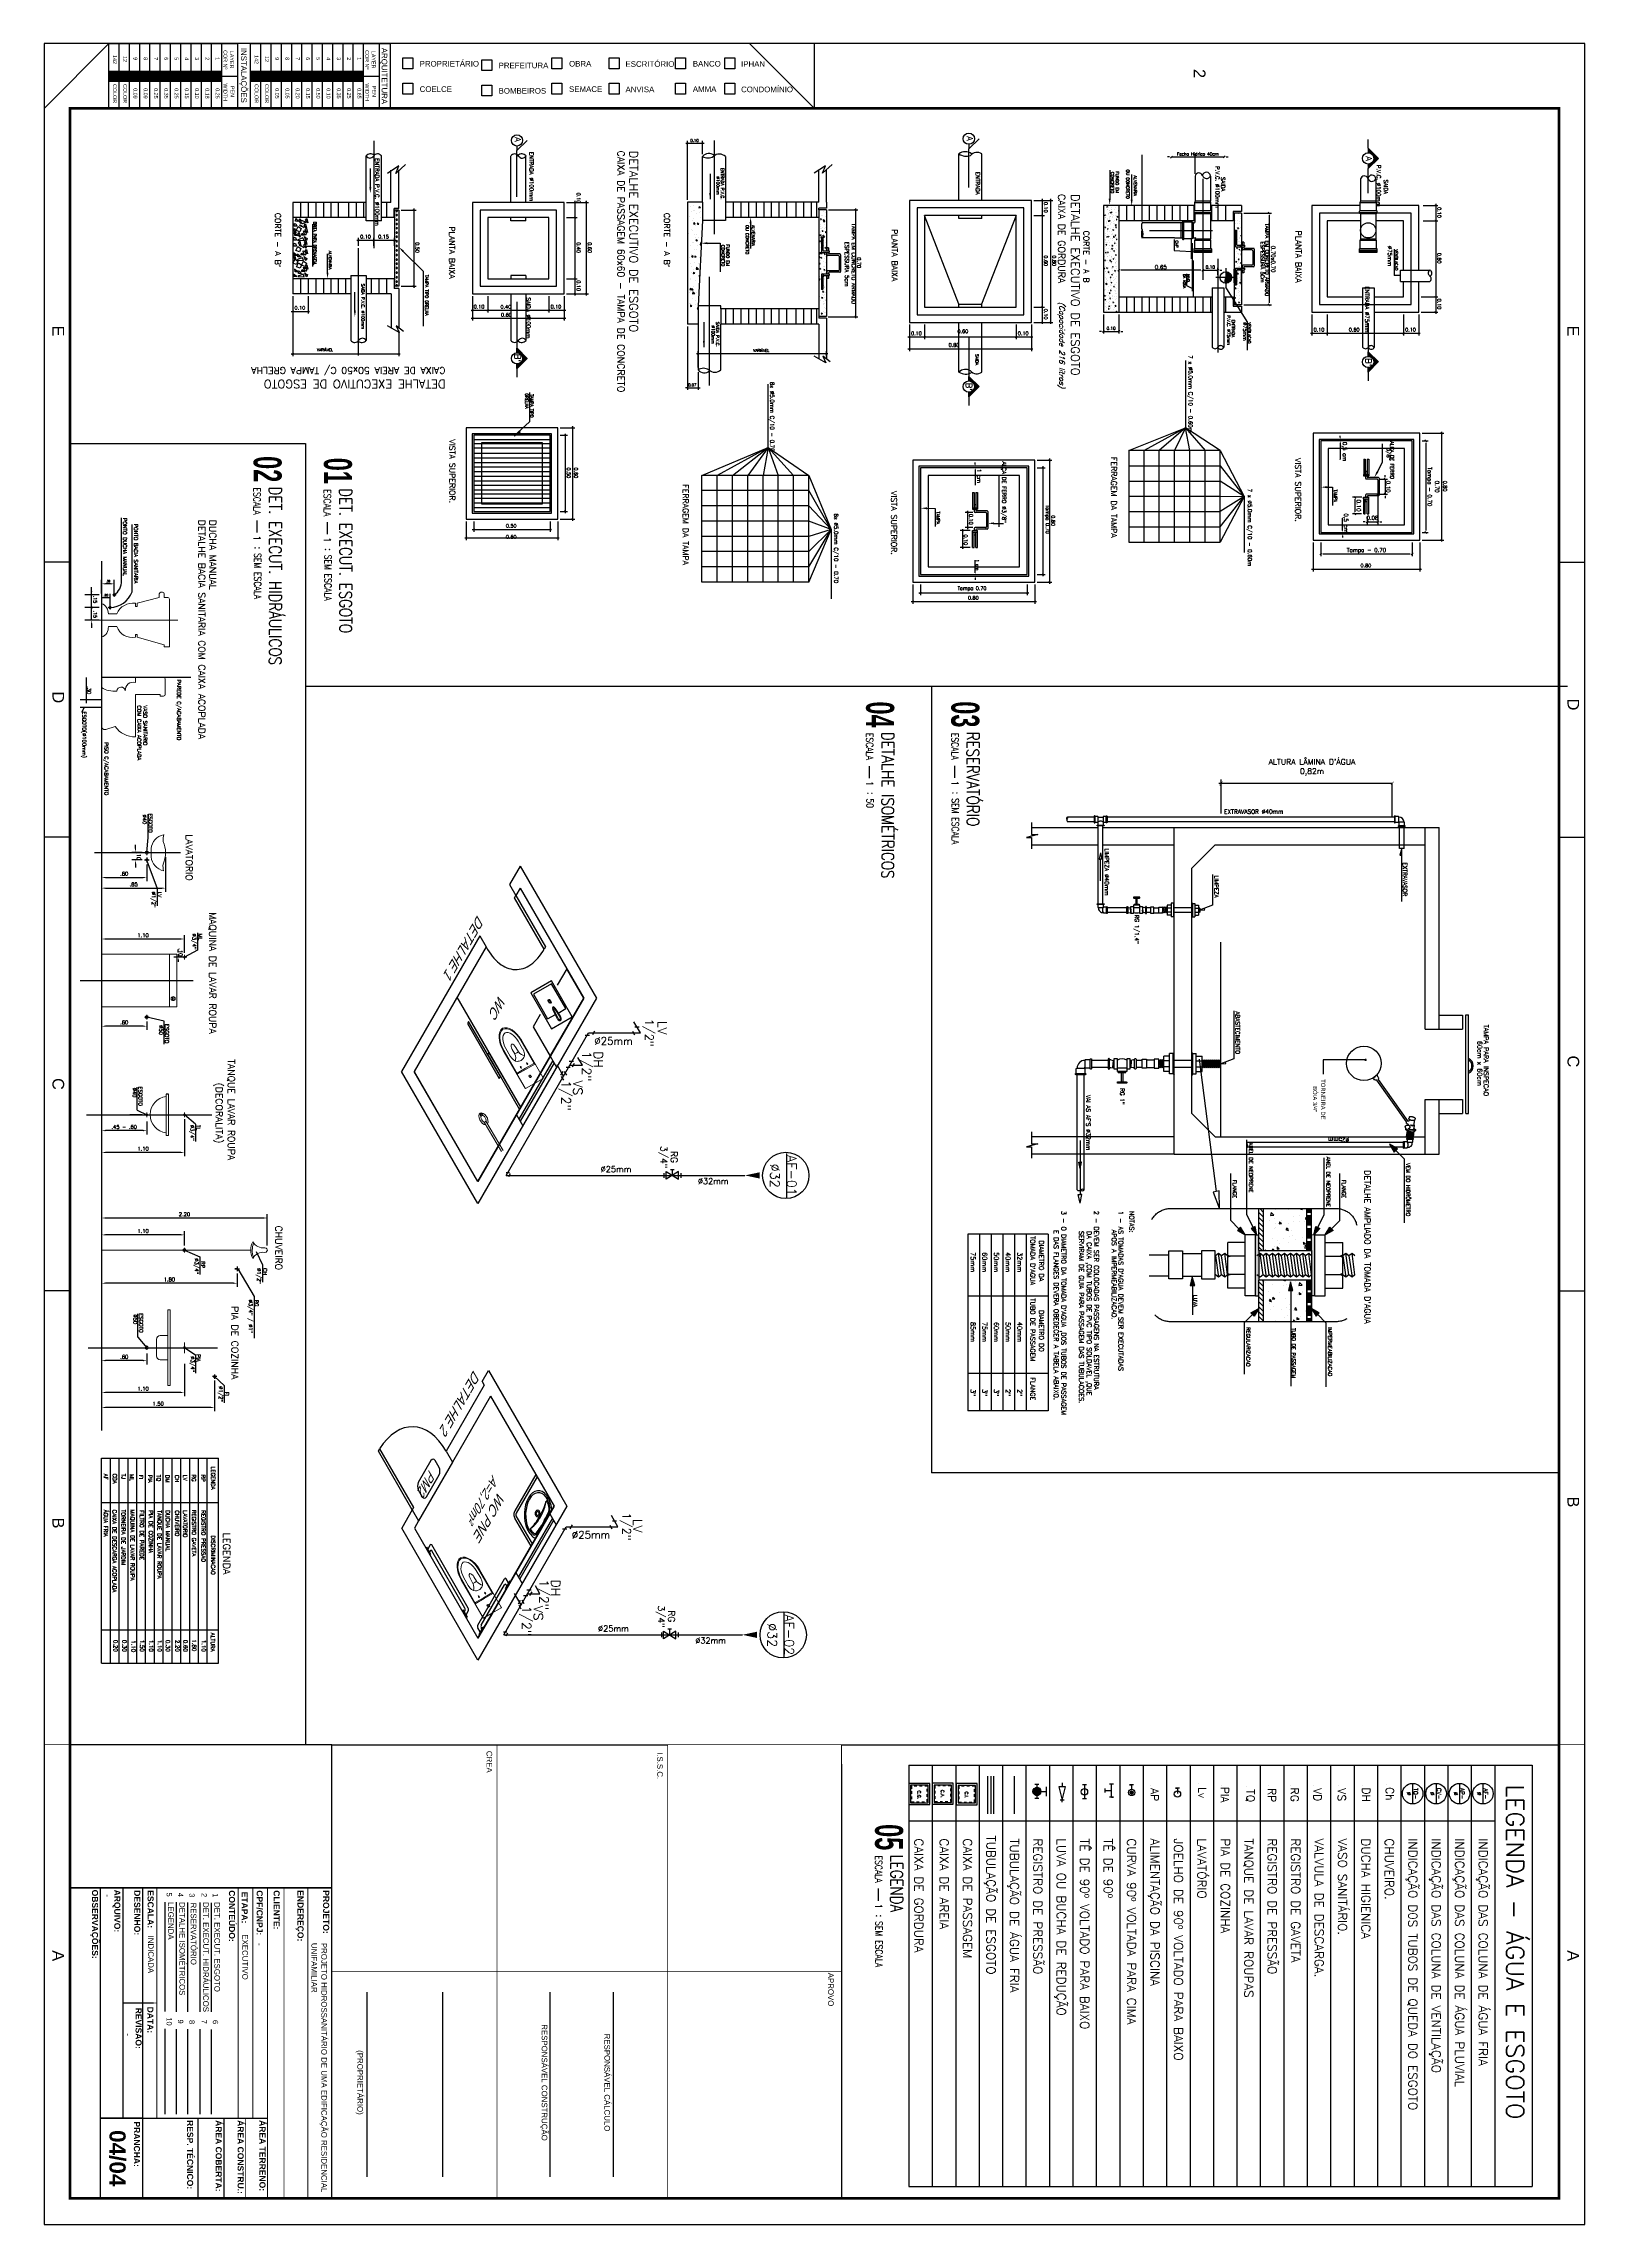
# Model space of a CAD drawing. Header units: millimetres. Extents: x 1904 to 2142, y -1319 to -1235.
# Drawn here: x 1904.3 to 1963.7, y -1319 to -1234.9 of the extents above; entities that cross this region are included whole.
import ezdxf
from ezdxf.enums import TextEntityAlignment as Align

# ---------------------------------------------------------------- set-up
doc = ezdxf.new("R2010")
doc.units = ezdxf.units.MM
doc.header["$LTSCALE"] = 30
for name, pattern in [('CENTER2', [28.575, 19.05, -3.175, 3.175, -3.175]), ('DASHDOT2', [0.5, 0.25, -0.125, 0, -0.125]), ('DIVIDE', [1.25, 0.5, -0.25, 0, -0.25, 0, -0.25]), ('HIDDEN', [0.375, 0.25, -0.125]), ('HIDDEN2', [0.1875, 0.125, -0.0625]), ('HIDDENX2', [0.75, 0.5, -0.25])]:
    doc.linetypes.add(name, pattern=pattern)
doc.layers.get('0').update_dxf_attribs({"linetype": 'CONTINUOUS'})
for name, color, linetype in [('A-LAYOUT', 7, 'CONTINUOUS'), ('A-PEN-C', 4, 'CONTINUOUS'), ('A-PEN-G', 3, 'CONTINUOUS'), ('A-PEN-R', 1, 'CONTINUOUS'), ('A-PEN-Y', 2, 'CONTINUOUS'), ('AF', 5, 'CONTINUOUS'), ('arquitetura', 8, 'CONTINUOUS'), ('CERC02', 3, 'CONTINUOUS'), ('CONEXAO_AG_FRIA', 2, 'CONTINUOUS'), ('CONEXÃO_HIDRÁULICA', 2, 'CONTINUOUS'), ('COTAS', 7, 'CONTINUOUS'), ('DETALLHES_CAIXAS', 6, 'CONTINUOUS'), ('DETALLHES_HIDRAULICO', 4, 'CONTINUOUS'), ('Diametro', 2, 'CONTINUOUS'), ('E-txt-g', 3, 'CONTINUOUS'), ('Eixo', 4, 'HIDDENX2'), ('HIDROGRAFIA', 4, 'CONTINUOUS'), ('LAYER8', 9, 'CONTINUOUS'), ("LINHA - PROJETU'S", 1, 'CONTINUOUS'), ('MOB', 251, 'CONTINUOUS'), ('P2', 1, 'CONTINUOUS'), ("PRANCHA - PROJETU'S", 7, 'CONTINUOUS'), ('Prumadas_L', 1, 'CONTINUOUS'), ('Prumadas_Q', 3, 'CONTINUOUS'), ('Prumadas_T', 2, 'CONTINUOUS'), ('TEXT', 2, 'CONTINUOUS'), ('TUBELPAREDE', 2, 'CONTINUOUS'), ('TUBULACAO', 2, 'CONTINUOUS'), ('TUBULAÇÃO_ESGOTO', 5, 'CONTINUOUS'), ('TUBULAÇÃO_HIDRÁULICA', 3, 'CONTINUOUS'), ('TXT_0', 7, 'CONTINUOUS'), ('TXT_1', 2, 'CONTINUOUS'), ('TXT_2', 6, 'CONTINUOUS')]:
    doc.layers.add(name, color=color, linetype=linetype)
for name, color, linetype, lineweight in [('BLOCOS HIDRAULICA', 4, 'CONTINUOUS', 9), ('E-Lay-9', 9, 'CONTINUOUS', 9), ('E-Txt-W', 7, 'CONTINUOUS', 20)]:
    doc.layers.add(name, color=color, linetype=linetype, lineweight=lineweight)
doc.styles.add('ADITIVOCAD', font='ROMANS.shx')
doc.styles.add('ARIAL', font='arial.ttf', dxfattribs={"height": 2})
doc.styles.add('CARIMBO_DADOS', font='arial.ttf', dxfattribs={"height": 0.1})
doc.styles.add('F2', font='ARIALN.TTF')
doc.styles.add('HELVET', font='HELVET.SHX')
doc.styles.add('R80', font='simplex.shx', dxfattribs={"height": 12})
doc.styles.add('REG140', font='romans.shx', dxfattribs={"width": 0.8, "height": 0.35})
doc.styles.add('REG60', font='romans.shx', dxfattribs={"width": 0.8, "height": 0.15})
doc.styles.add('REG80', font='romans.shx', dxfattribs={"width": 0.8, "height": 0.18})
doc.styles.add('ROMANS', font='simplex.shx', dxfattribs={"height": 6})
doc.styles.add('SANSSERIF2', font='sanssb__.ttf', dxfattribs={"width": 0.8})
doc.dimstyles.new('COTAS_EXTERNAS', dxfattribs={"dimtxt": 0.1, "dimasz": 0.01, "dimexe": 0, "dimexo": 0, "dimgap": 0.07, "dimtad": 1, "dimzin": 5, "dimdsep": 46, "dimtxsty": 'CARIMBO_DADOS', "dimblk1": 'CIRCULOS', "dimblk2": 'CIRCULOS', "dimsah": 1, "dimcen": 0, "dimse1": 1, "dimse2": 1, "dimclrd": 8, "dimclre": 8, "dimclrt": 230, "dimadec": 0, "dimazin": 0, "dimtfac": 100, "dimtix": 1, "dimtmove": 2, "dimatfit": 3, "dimldrblk": 'CIRCULOS', "dimfxl": 1, "dimtolj": 1, "dimtzin": 5, "dimarcsym": 0})

# ---------------------------------------------------------------- blocks, each defined once
blk = doc.blocks.new('ADFSGASDFG')
at = {"layer": "PRANCHA - PROJETU'S"}
h = blk.add_hatch(color=1, dxfattribs=at)
h.set_gradient(color1=(255, 0, 0), color2=(255, 0, 0), tint=1)
h.paths.add_polyline_path([(278.03, 60.265), (277.634, 60.265), (277.634, 59.869), (278.03, 59.869)])
h = blk.add_hatch(color=1, dxfattribs=at)
h.set_gradient(color1=(255, 255, 0), color2=(255, 255, 0), tint=1)
h.paths.add_polyline_path([(278.03, 59.473), (278.03, 59.869), (277.634, 59.869), (277.634, 59.473)])
h = blk.add_hatch(color=1, dxfattribs=at)
h.set_gradient(color1=(0, 255, 0), color2=(0, 255, 0), tint=1)
h.paths.add_polyline_path([(278.03, 59.473), (277.634, 59.473), (277.634, 59.077), (278.03, 59.077)])
h = blk.add_hatch(color=1, dxfattribs=at)
h.set_gradient(color1=(0, 255, 255), color2=(0, 255, 255), tint=1)
h.paths.add_polyline_path([(278.03, 59.077), (277.634, 59.077), (277.634, 58.681), (278.03, 58.681)])
h = blk.add_hatch(color=1, dxfattribs=at)
h.set_gradient(color1=(0, 0, 255), color2=(0, 0, 255), tint=1)
h.paths.add_polyline_path([(278.03, 58.681), (277.634, 58.681), (277.634, 58.285), (278.03, 58.285)])
h = blk.add_hatch(color=1, dxfattribs=at)
h.set_gradient(color1=(255, 0, 255), color2=(255, 0, 255), tint=1)
h.paths.add_polyline_path([(278.03, 58.285), (277.634, 58.285), (277.634, 57.889), (278.03, 57.889)])
h = blk.add_hatch(color=1, dxfattribs=at)
h.set_gradient(color1=(255, 255, 255), tint=1)
h.paths.add_polyline_path([(278.03, 57.889), (277.634, 57.889), (277.634, 57.493), (278.03, 57.493)])
h = blk.add_hatch(color=1, dxfattribs=at)
h.set_gradient(color1=(128, 128, 128), color2=(128, 128, 128), tint=1)
h.paths.add_polyline_path([(278.03, 57.493), (277.634, 57.493), (277.634, 57.097), (278.03, 57.097)])
h = blk.add_hatch(color=1, dxfattribs=at)
h.set_gradient(color1=(192, 192, 192), color2=(192, 192, 192), tint=1)
h.paths.add_polyline_path([(278.03, 57.097), (277.634, 57.097), (277.634, 56.701), (278.03, 56.701)])
h = blk.add_hatch(color=1, dxfattribs=at)
h.set_gradient(color1=(204, 0, 0), color2=(204, 0, 0), tint=1)
h.paths.add_polyline_path([(278.03, 56.305), (278.03, 56.701), (277.634, 56.701), (277.634, 56.305)])
h = blk.add_hatch(color=1, dxfattribs=at)
h.set_gradient(color1=(0, 153, 204), color2=(0, 153, 204), tint=1)
h.paths.add_polyline_path([(278.03, 56.305), (277.634, 56.305), (277.634, 55.909), (278.03, 55.909)])
h = blk.add_hatch(color=1, dxfattribs=at)
h.set_gradient(color1=(255, 0, 0), color2=(255, 0, 0), tint=1)
h.paths.add_polyline_path([(278.03, 54.802), (277.634, 54.802), (277.634, 54.406), (278.03, 54.406)])
h = blk.add_hatch(color=1, dxfattribs=at)
h.set_gradient(color1=(255, 255, 0), color2=(255, 255, 0), tint=1)
h.paths.add_polyline_path([(278.03, 54.01), (278.03, 54.406), (277.634, 54.406), (277.634, 54.01)])
h = blk.add_hatch(color=1, dxfattribs=at)
h.set_gradient(color1=(0, 255, 0), color2=(0, 255, 0), tint=1)
h.paths.add_polyline_path([(278.03, 54.01), (277.634, 54.01), (277.634, 53.614), (278.03, 53.614)])
h = blk.add_hatch(color=1, dxfattribs=at)
h.set_gradient(color1=(0, 255, 255), color2=(0, 255, 255), tint=1)
h.paths.add_polyline_path([(278.03, 53.614), (277.634, 53.614), (277.634, 53.218), (278.03, 53.218)])
h = blk.add_hatch(color=1, dxfattribs=at)
h.set_gradient(color1=(0, 0, 255), color2=(0, 0, 255), tint=1)
h.paths.add_polyline_path([(278.03, 53.218), (277.634, 53.218), (277.634, 52.822), (278.03, 52.822)])
h = blk.add_hatch(color=1, dxfattribs=at)
h.set_gradient(color1=(255, 0, 255), color2=(255, 0, 255), tint=1)
h.paths.add_polyline_path([(278.03, 52.822), (277.634, 52.822), (277.634, 52.426), (278.03, 52.426)])
h = blk.add_hatch(color=1, dxfattribs=at)
h.set_gradient(color1=(255, 255, 255), tint=1)
h.paths.add_polyline_path([(278.03, 52.426), (277.634, 52.426), (277.634, 52.03), (278.03, 52.03)])
h = blk.add_hatch(color=1, dxfattribs=at)
h.set_gradient(color1=(128, 128, 128), color2=(128, 128, 128), tint=1)
h.paths.add_polyline_path([(278.03, 52.03), (277.634, 52.03), (277.634, 51.634), (278.03, 51.634)])
h = blk.add_hatch(color=1, dxfattribs=at)
h.set_gradient(color1=(192, 192, 192), color2=(192, 192, 192), tint=1)
h.paths.add_polyline_path([(278.03, 51.634), (277.634, 51.634), (277.634, 51.238), (278.03, 51.238)])
h = blk.add_hatch(color=1, dxfattribs=at)
h.set_gradient(color1=(204, 0, 0), color2=(204, 0, 0), tint=1)
h.paths.add_polyline_path([(278.03, 50.842), (278.03, 51.238), (277.634, 51.238), (277.634, 50.842)])
h = blk.add_hatch(color=1, dxfattribs=at)
h.set_gradient(color1=(0, 153, 204), color2=(0, 153, 204), tint=1)
h.paths.add_polyline_path([(278.03, 50.842), (277.634, 50.842), (277.634, 50.446), (278.03, 50.446)])
at = {"layer": "PRANCHA - PROJETU'S", "color": 1}
for p, q in [((360.678, 107.346), (276.578, 107.346)), ((276.578, 107.346), (276.578, 47.946)), ((296.578, 106.346), (296.578, 107.346)), ((307.178, 106.346), (307.178, 107.346)), ((360.678, 47.946), (360.678, 107.346)), ((279.078, 77.646), (276.578, 75.146)), ((279.078, 77.646), (276.578, 77.646)), ((279.078, 47.946), (276.578, 50.446)), ((296.578, 48.946), (296.578, 47.946)), ((307.178, 48.946), (307.178, 47.946)), ((307.178, 48.946), (307.178, 47.946)), ((276.578, 47.946), (360.678, 47.946))]:
    blk.add_line(p, q, dxfattribs=at)
at = {"layer": "PRANCHA - PROJETU'S"}
for p, q in [((279.086, 61.299), (276.578, 61.299)), ((276.578, 55.909), (276.578, 61.272)), ((279.086, 60.876), (276.578, 60.876)), ((279.086, 60.876), (276.578, 60.876)), ((277.832, 60.265), (277.832, 60.876)), ((279.086, 60.876), (279.086, 55.909)), ((279.086, 60.265), (276.578, 60.265)), ((279.086, 59.869), (276.578, 59.869)), ((277.634, 55.909), (277.634, 60.265)), ((278.03, 55.909), (278.03, 60.265)), ((279.086, 59.473), (276.578, 59.473)), ((279.086, 59.077), (276.578, 59.077)), ((279.086, 58.681), (276.578, 58.681)), ((279.086, 58.285), (276.578, 58.285)), ((279.086, 57.889), (276.578, 57.889)), ((279.086, 57.493), (276.578, 57.493)), ((279.086, 57.097), (276.578, 57.097)), ((279.086, 56.701), (276.578, 56.701)), ((279.086, 56.305), (276.578, 56.305)), ((279.086, 55.909), (276.578, 55.909)), ((279.086, 55.413), (276.578, 55.413)), ((276.578, 50.446), (276.578, 55.413)), ((279.086, 54.802), (276.578, 54.802)), ((277.634, 50.446), (277.634, 54.802)), ((277.832, 54.802), (277.832, 55.413)), ((278.03, 50.446), (278.03, 54.802)), ((279.086, 55.413), (279.086, 50.446)), ((279.086, 54.406), (276.578, 54.406)), ((279.086, 54.01), (276.578, 54.01)), ((279.086, 53.614), (276.578, 53.614)), ((279.086, 53.218), (276.578, 53.218)), ((279.086, 52.822), (276.578, 52.822)), ((279.086, 52.426), (276.578, 52.426)), ((279.086, 52.03), (276.578, 52.03)), ((279.086, 51.634), (276.578, 51.634)), ((279.086, 51.238), (276.578, 51.238)), ((279.086, 50.842), (276.578, 50.842)), ((279.086, 50.446), (276.578, 50.446))]:
    blk.add_line(p, q, dxfattribs=at)
at = {"layer": "PRANCHA - PROJETU'S", "color": 4, "const_width": 0.1}
blk.add_lwpolyline([(279.078, 106.346), (359.678, 106.346), (359.678, 48.946), (279.078, 48.946)], close=True, dxfattribs=at)
at = {"layer": "PRANCHA - PROJETU'S"}
for points in [[(277.13, 74.573), (277.548, 74.573), (277.548, 74.187), (277.13, 74.187)], [(278.109, 74.573), (278.526, 74.573), (278.526, 74.187), (278.109, 74.187)], [(277.13, 72.674), (277.548, 72.674), (277.548, 72.289), (277.13, 72.289)], [(278.109, 72.674), (278.526, 72.674), (278.526, 72.289), (278.109, 72.289)], [(277.13, 70.118), (277.548, 70.118), (277.548, 69.732), (277.13, 69.732)], [(278.109, 70.118), (278.526, 70.118), (278.526, 69.732), (278.109, 69.732)], [(277.13, 67.904), (277.548, 67.904), (277.548, 67.518), (277.13, 67.518)], [(278.109, 67.904), (278.526, 67.904), (278.526, 67.518), (278.109, 67.518)], [(277.197, 65.206), (277.615, 65.206), (277.615, 64.821), (277.197, 64.821)], [(278.176, 65.206), (278.594, 65.206), (278.594, 64.821), (278.176, 64.821)], [(277.13, 62.158), (277.548, 62.158), (277.548, 61.773), (277.13, 61.773)], [(278.109, 62.158), (278.526, 62.158), (278.526, 61.773), (278.109, 61.773)]]:
    blk.add_lwpolyline(points, close=True, dxfattribs=at)
at = {"layer": "PRANCHA - PROJETU'S", "color": 50, "linetype": 'Continuous', "style": 'ARIAL'}
for s, p in [('E', (287.661, 106.896)), ('D', (302.065, 106.896)), ('C', (315.828, 106.896)), ('2', (277.732, 92.496)), ('E', (287.661, 48.496)), ('D', (301.788, 48.496)), ('C', (316.698, 48.496)), ('C', (316.698, 48.496))]:
    blk.add_text(s, height=0.45, dxfattribs=at).set_placement(p, align=Align.MIDDLE)
at = {"layer": "PRANCHA - PROJETU'S", "color": 2, "style": 'ARIAL'}
for s, height, p in [('CONDOMÍNIO', 0.2168, (278.235, 74.816)), ('IPHAN', 0.2168, (277.256, 74.816)), ('BANCO', 0.2168, (277.245, 72.956)), ('AMMA', 0.2168, (278.224, 72.956)), ('ESCRITÓRIO', 0.2168, (277.256, 70.361)), ('ANVISA', 0.2168, (278.235, 70.361)), ('OBRA', 0.2168, (277.245, 68.185)), ('SEMACE', 0.2168, (278.224, 68.185)), ('PREFEITURA', 0.2168, (277.312, 65.469)), ('BOMBEIROS', 0.2168, (278.291, 65.469)), ('PROPRIETÁRIO', 0.21676, (277.245, 62.426)), ('COELCE', 0.2168, (278.224, 62.426))]:
    blk.add_text(s, height=height, rotation=90, dxfattribs=at).set_placement(p, align=Align.TOP_LEFT)
for s, p in [('ARQUITETURA', (276.74, 61.176)), ('INSTALAÇÕES', (276.74, 55.759))]:
    blk.add_text(s, height=0.21676, dxfattribs=at).set_placement(p, align=Align.TOP_LEFT)
at = {"layer": "PRANCHA - PROJETU'S", "style": 'ARIAL'}
for s, height, p in [('LAYER', 0.1479, (276.858, 60.724)), ('PEN', 0.1479, (278.211, 60.747)), ('COR Nº', 0.1479, (276.83, 60.474)), ('2', 0.148, (277.102, 59.777)), ('1', 0.148, (277.102, 60.173)), ('WIDTH', 0.1479, (278.113, 60.474)), ('0.65', 0.1479, (278.298, 60.173)), ('0.25', 0.1479, (278.298, 59.777)), ('4', 0.148, (277.102, 58.985)), ('3', 0.148, (277.102, 59.381)), ('0.35', 0.1479, (278.298, 59.381)), ('0.10', 0.1479, (278.298, 58.985)), ('5', 0.148, (277.102, 58.589)), ('6', 0.148, (277.102, 58.193)), ('0.50', 0.1479, (278.298, 58.589)), ('0.15', 0.1479, (278.298, 58.193)), ('8', 0.148, (277.102, 57.401)), ('7', 0.148, (277.102, 57.797)), ('0.20', 0.1479, (278.298, 57.797)), ('0.05', 0.1479, (278.298, 57.401)), ('12', 0.1479, (277.055, 56.609)), ('9', 0.148, (277.102, 57.005)), ('COLOR', 0.1479, (278.138, 56.609)), ('0.05', 0.1479, (278.298, 57.005)), ('142', 0.1479, (277.02, 56.213)), ('COLOR', 0.1479, (278.138, 56.213)), ('COR Nº', 0.1479, (276.83, 55.011)), ('LAYER', 0.1479, (276.858, 55.261)), ('1', 0.148, (277.102, 54.71)), ('WIDTH', 0.1479, (278.113, 55.011)), ('PEN', 0.1479, (278.211, 55.284)), ('0.25', 0.1479, (278.298, 54.71)), ('3', 0.148, (277.102, 53.918)), ('2', 0.148, (277.102, 54.314)), ('0.18', 0.1479, (278.298, 54.314)), ('0.10', 0.1479, (278.298, 53.918)), ('4', 0.148, (277.102, 53.522)), ('5', 0.148, (277.102, 53.126)), ('0.15', 0.1479, (278.298, 53.522)), ('0.25', 0.1479, (278.298, 53.126)), ('6', 0.148, (277.102, 52.73)), ('7', 0.148, (277.102, 52.334)), ('0.35', 0.1479, (278.298, 52.73)), ('0.25', 0.1479, (278.298, 52.334)), ('8', 0.148, (277.102, 51.938)), ('9', 0.148, (277.102, 51.542)), ('0.09', 0.1479, (278.298, 51.938)), ('0.09', 0.1479, (278.298, 51.542)), ('142', 0.1479, (277.02, 50.75)), ('12', 0.1479, (277.055, 51.146)), ('COLOR', 0.1479, (278.138, 51.146)), ('COLOR', 0.1479, (278.138, 50.75))]:
    blk.add_text(s, height=height, dxfattribs=at).set_placement(p, align=Align.TOP_LEFT)
blk = doc.blocks.new('CRBODADOSÇ')
at = {"layer": "PRANCHA - PROJETU'S", "color": 3}
blk.add_line((164.825, 196.917), (165.288, 196.917), dxfattribs=at)
at = {"layer": "PRANCHA - PROJETU'S", "color": 3, "style": 'REG80', "width": 0.8}
for s, p in [('ESCALA', (163.548, 196.799)), ('1', (165.407, 196.799)), (':', (165.829, 196.842))]:
    blk.add_text(s, height=0.27, dxfattribs=at).set_placement(p)
at = {"layer": "PRANCHA - PROJETU'S", "color": 2, "style": 'REG140', "width": 0.8}
for tag, p in [('PROJETO', (163.521, 198.067)), ('DESENHO', (163.516, 197.395))]:
    blk.add_attdef(tag, p, '', height=0.472, dxfattribs=at)
at = {"layer": "PRANCHA - PROJETU'S", "style": 'SANSSERIF2', "width": 0.6}
blk.add_attdef('00', text='', height=1.08, dxfattribs=at).set_placement((162.84, 196.795), align=Align.CENTER)
at = {"layer": "PRANCHA - PROJETU'S", "color": 3, "style": 'REG80', "width": 0.8}
blk.add_attdef('ESCALA', (166.075, 196.813), '', height=0.27, dxfattribs=at)
blk = doc.blocks.new('*X101')
at = {"color": 0}
for p, q in [((189.81, 137.78), (190.14, 138.11)), ((189.82, 137.85), (190.07, 138.1)), ((189.87, 137.95), (189.97, 138.05)), ((189.91, 137.83), (190.18, 138.1)), ((189.98, 137.85), (190.18, 138.05)), ((190.03, 137.85), (190.18, 138)), ((190.07, 137.84), (190.18, 137.94)), ((190.11, 137.82), (190.18, 137.89)), ((190.14, 137.8), (190.18, 137.84)), ((190.17, 137.78), (190.18, 137.78)), ((190.18, 138.1), (190.19, 138.12)), ((190.18, 138.05), (190.24, 138.11)), ((190.18, 138), (190.29, 138.1)), ((190.18, 137.94), (190.32, 138.09)), ((190.18, 137.89), (190.36, 138.07)), ((190.18, 137.84), (190.39, 138.05)), ((190.18, 137.78), (190.42, 138.03)), ((190.2, 137.75), (190.45, 138)), ((190.23, 137.72), (190.24, 137.74)), ((190.24, 137.74), (190.48, 137.97)), ((190.26, 137.7), (190.3, 137.74)), ((190.29, 137.69), (190.35, 137.74)), ((190.3, 137.74), (190.5, 137.94)), ((190.33, 137.67), (190.4, 137.74)), ((190.35, 137.74), (190.52, 137.91)), ((190.38, 137.67), (190.46, 137.74)), ((190.4, 137.74), (190.53, 137.87)), ((190.43, 137.67), (190.51, 137.74)), ((190.46, 137.74), (190.55, 137.83)), ((190.5, 137.68), (190.56, 137.74)), ((190.51, 137.74), (190.55, 137.79))]:
    blk.add_line(p, q, dxfattribs=at)
blk = doc.blocks.new('*X102')
at = {"color": 0}
for p, q in [((101.59, 65.457), (101.923, 65.79)), ((101.608, 65.457), (101.932, 65.781)), ((101.626, 65.457), (101.941, 65.772)), ((102.233, 65.457), (101.91, 65.78)), ((102.251, 65.457), (101.919, 65.789)), ((101.597, 65.457), (101.592, 65.462)), ((101.615, 65.457), (101.601, 65.471)), ((101.632, 65.457), (101.61, 65.48)), ((101.65, 65.457), (101.619, 65.488)), ((101.668, 65.457), (101.627, 65.497)), ((101.685, 65.457), (101.636, 65.506)), ((101.643, 65.457), (101.95, 65.763)), ((101.703, 65.457), (101.645, 65.515)), ((101.721, 65.457), (101.654, 65.524)), ((101.661, 65.457), (101.958, 65.755)), ((101.737, 65.458), (101.663, 65.533)), ((101.738, 65.475), (101.672, 65.541)), ((101.679, 65.457), (101.753, 65.531)), ((101.74, 65.49), (101.68, 65.55)), ((101.744, 65.505), (101.689, 65.559)), ((101.696, 65.457), (101.744, 65.504)), ((101.748, 65.518), (101.698, 65.568)), ((101.753, 65.531), (101.707, 65.577)), ((101.714, 65.457), (101.739, 65.482)), ((101.759, 65.543), (101.716, 65.586)), ((101.765, 65.554), (101.725, 65.594)), ((101.732, 65.457), (101.737, 65.463)), ((101.772, 65.565), (101.733, 65.603)), ((101.78, 65.575), (101.742, 65.612)), ((101.788, 65.584), (101.751, 65.621)), ((101.797, 65.593), (101.76, 65.63)), ((101.807, 65.601), (101.769, 65.639)), ((101.817, 65.609), (101.778, 65.648)), ((101.827, 65.615), (101.787, 65.656)), ((101.839, 65.622), (101.795, 65.665)), ((101.851, 65.627), (101.804, 65.674)), ((101.864, 65.632), (101.813, 65.683)), ((101.878, 65.636), (101.822, 65.692)), ((101.892, 65.639), (101.831, 65.701)), ((101.908, 65.641), (101.84, 65.709)), ((101.847, 65.626), (101.967, 65.746)), ((101.925, 65.641), (101.848, 65.718)), ((101.944, 65.64), (101.857, 65.727)), ((101.966, 65.636), (101.866, 65.736)), ((101.874, 65.635), (101.976, 65.737)), ((101.993, 65.627), (101.875, 65.745)), ((102.035, 65.602), (101.884, 65.754)), ((102.198, 65.457), (101.893, 65.762)), ((101.897, 65.64), (101.985, 65.728)), ((102.216, 65.457), (101.901, 65.771)), ((101.916, 65.641), (101.994, 65.719)), ((101.933, 65.641), (102.003, 65.71)), ((101.949, 65.639), (102.011, 65.702)), ((101.964, 65.636), (102.02, 65.693)), ((101.978, 65.633), (102.029, 65.684)), ((101.991, 65.628), (102.038, 65.675)), ((102.003, 65.622), (102.047, 65.666)), ((102.015, 65.616), (102.056, 65.657)), ((102.025, 65.609), (102.065, 65.649)), ((102.036, 65.602), (102.073, 65.64)), ((102.045, 65.594), (102.082, 65.631)), ((102.054, 65.585), (102.091, 65.622)), ((102.062, 65.576), (102.1, 65.613)), ((102.18, 65.457), (102.067, 65.571)), ((102.07, 65.566), (102.109, 65.604)), ((102.077, 65.555), (102.118, 65.595)), ((102.084, 65.544), (102.126, 65.587)), ((102.09, 65.532), (102.135, 65.578)), ((102.163, 65.457), (102.092, 65.528)), ((102.095, 65.52), (102.144, 65.569)), ((102.099, 65.506), (102.153, 65.56)), ((102.145, 65.457), (102.1, 65.502)), ((102.102, 65.492), (102.162, 65.551)), ((102.127, 65.457), (102.104, 65.48)), ((102.105, 65.477), (102.171, 65.542)), ((102.106, 65.46), (102.179, 65.534)), ((102.109, 65.457), (102.106, 65.461)), ((102.121, 65.457), (102.188, 65.525)), ((102.138, 65.457), (102.197, 65.516)), ((102.156, 65.457), (102.206, 65.507)), ((102.174, 65.457), (102.215, 65.498)), ((102.191, 65.457), (102.224, 65.489)), ((102.209, 65.457), (102.232, 65.481)), ((102.227, 65.457), (102.241, 65.472)), ((102.244, 65.457), (102.25, 65.463))]:
    blk.add_line(p, q, dxfattribs=at)
blk = doc.blocks.new('*X99')
at = {"color": 0}
for p, q in [((101.59, 65.457), (101.923, 65.79)), ((101.608, 65.457), (101.932, 65.781)), ((101.626, 65.457), (101.941, 65.772)), ((102.233, 65.457), (101.91, 65.78)), ((102.251, 65.457), (101.919, 65.789)), ((101.597, 65.457), (101.592, 65.462)), ((101.615, 65.457), (101.601, 65.471)), ((101.632, 65.457), (101.61, 65.48)), ((101.65, 65.457), (101.619, 65.488)), ((101.668, 65.457), (101.627, 65.497)), ((101.685, 65.457), (101.636, 65.506)), ((101.643, 65.457), (101.95, 65.763)), ((101.703, 65.457), (101.645, 65.515)), ((101.721, 65.457), (101.654, 65.524)), ((101.661, 65.457), (101.958, 65.755)), ((101.737, 65.458), (101.663, 65.533)), ((101.738, 65.475), (101.672, 65.541)), ((101.679, 65.457), (101.753, 65.531)), ((101.74, 65.49), (101.68, 65.55)), ((101.744, 65.505), (101.689, 65.559)), ((101.696, 65.457), (101.744, 65.504)), ((101.748, 65.518), (101.698, 65.568)), ((101.753, 65.531), (101.707, 65.577)), ((101.714, 65.457), (101.739, 65.482)), ((101.759, 65.543), (101.716, 65.586)), ((101.765, 65.554), (101.725, 65.594)), ((101.732, 65.457), (101.737, 65.463)), ((101.772, 65.565), (101.733, 65.603)), ((101.78, 65.575), (101.742, 65.612)), ((101.788, 65.584), (101.751, 65.621)), ((101.797, 65.593), (101.76, 65.63)), ((101.807, 65.601), (101.769, 65.639)), ((101.817, 65.609), (101.778, 65.648)), ((101.827, 65.615), (101.787, 65.656)), ((101.839, 65.622), (101.795, 65.665)), ((101.851, 65.627), (101.804, 65.674)), ((101.864, 65.632), (101.813, 65.683)), ((101.878, 65.636), (101.822, 65.692)), ((101.892, 65.639), (101.831, 65.701)), ((101.908, 65.641), (101.84, 65.709)), ((101.847, 65.626), (101.967, 65.746)), ((101.925, 65.641), (101.848, 65.718)), ((101.944, 65.64), (101.857, 65.727)), ((101.966, 65.636), (101.866, 65.736)), ((101.874, 65.635), (101.976, 65.737)), ((101.993, 65.627), (101.875, 65.745)), ((102.035, 65.602), (101.884, 65.754)), ((102.198, 65.457), (101.893, 65.762)), ((101.897, 65.64), (101.985, 65.728)), ((102.216, 65.457), (101.901, 65.771)), ((101.916, 65.641), (101.994, 65.719)), ((101.933, 65.641), (102.003, 65.71)), ((101.949, 65.639), (102.011, 65.702)), ((101.964, 65.636), (102.02, 65.693)), ((101.978, 65.633), (102.029, 65.684)), ((101.991, 65.628), (102.038, 65.675)), ((102.003, 65.622), (102.047, 65.666)), ((102.015, 65.616), (102.056, 65.657)), ((102.025, 65.609), (102.065, 65.649)), ((102.036, 65.602), (102.073, 65.64)), ((102.045, 65.594), (102.082, 65.631)), ((102.054, 65.585), (102.091, 65.622)), ((102.062, 65.576), (102.1, 65.613)), ((102.18, 65.457), (102.067, 65.571)), ((102.07, 65.566), (102.109, 65.604)), ((102.077, 65.555), (102.118, 65.595)), ((102.084, 65.544), (102.126, 65.587)), ((102.09, 65.532), (102.135, 65.578)), ((102.163, 65.457), (102.092, 65.528)), ((102.095, 65.52), (102.144, 65.569)), ((102.099, 65.506), (102.153, 65.56)), ((102.145, 65.457), (102.1, 65.502)), ((102.102, 65.492), (102.162, 65.551)), ((102.127, 65.457), (102.104, 65.48)), ((102.105, 65.477), (102.171, 65.542)), ((102.106, 65.46), (102.179, 65.534)), ((102.109, 65.457), (102.106, 65.461)), ((102.121, 65.457), (102.188, 65.525)), ((102.138, 65.457), (102.197, 65.516)), ((102.156, 65.457), (102.206, 65.507)), ((102.174, 65.457), (102.215, 65.498)), ((102.191, 65.457), (102.224, 65.489)), ((102.209, 65.457), (102.232, 65.481)), ((102.227, 65.457), (102.241, 65.472)), ((102.244, 65.457), (102.25, 65.463))]:
    blk.add_line(p, q, dxfattribs=at)
blk = doc.blocks.new('*X100')
at = {"color": 0}
for p, q in [((101.59, 65.457), (101.923, 65.79)), ((101.608, 65.457), (101.932, 65.781)), ((101.626, 65.457), (101.941, 65.772)), ((102.233, 65.457), (101.91, 65.78)), ((102.251, 65.457), (101.919, 65.789)), ((101.597, 65.457), (101.592, 65.462)), ((101.615, 65.457), (101.601, 65.471)), ((101.632, 65.457), (101.61, 65.48)), ((101.65, 65.457), (101.619, 65.488)), ((101.668, 65.457), (101.627, 65.497)), ((101.685, 65.457), (101.636, 65.506)), ((101.643, 65.457), (101.95, 65.763)), ((101.703, 65.457), (101.645, 65.515)), ((101.721, 65.457), (101.654, 65.524)), ((101.661, 65.457), (101.958, 65.755)), ((101.737, 65.458), (101.663, 65.533)), ((101.738, 65.475), (101.672, 65.541)), ((101.679, 65.457), (101.753, 65.531)), ((101.74, 65.49), (101.68, 65.55)), ((101.744, 65.505), (101.689, 65.559)), ((101.696, 65.457), (101.744, 65.504)), ((101.748, 65.518), (101.698, 65.568)), ((101.753, 65.531), (101.707, 65.577)), ((101.714, 65.457), (101.739, 65.482)), ((101.759, 65.543), (101.716, 65.586)), ((101.765, 65.554), (101.725, 65.594)), ((101.732, 65.457), (101.737, 65.463)), ((101.772, 65.565), (101.733, 65.603)), ((101.78, 65.575), (101.742, 65.612)), ((101.788, 65.584), (101.751, 65.621)), ((101.797, 65.593), (101.76, 65.63)), ((101.807, 65.601), (101.769, 65.639)), ((101.817, 65.609), (101.778, 65.648)), ((101.827, 65.615), (101.787, 65.656)), ((101.839, 65.622), (101.795, 65.665)), ((101.851, 65.627), (101.804, 65.674)), ((101.864, 65.632), (101.813, 65.683)), ((101.878, 65.636), (101.822, 65.692)), ((101.892, 65.639), (101.831, 65.701)), ((101.908, 65.641), (101.84, 65.709)), ((101.847, 65.626), (101.967, 65.746)), ((101.925, 65.641), (101.848, 65.718)), ((101.944, 65.64), (101.857, 65.727)), ((101.966, 65.636), (101.866, 65.736)), ((101.874, 65.635), (101.976, 65.737)), ((101.993, 65.627), (101.875, 65.745)), ((102.035, 65.602), (101.884, 65.754)), ((102.198, 65.457), (101.893, 65.762)), ((101.897, 65.64), (101.985, 65.728)), ((102.216, 65.457), (101.901, 65.771)), ((101.916, 65.641), (101.994, 65.719)), ((101.933, 65.641), (102.003, 65.71)), ((101.949, 65.639), (102.011, 65.702)), ((101.964, 65.636), (102.02, 65.693)), ((101.978, 65.633), (102.029, 65.684)), ((101.991, 65.628), (102.038, 65.675)), ((102.003, 65.622), (102.047, 65.666)), ((102.015, 65.616), (102.056, 65.657)), ((102.025, 65.609), (102.065, 65.649)), ((102.036, 65.602), (102.073, 65.64)), ((102.045, 65.594), (102.082, 65.631)), ((102.054, 65.585), (102.091, 65.622)), ((102.062, 65.576), (102.1, 65.613)), ((102.18, 65.457), (102.067, 65.571)), ((102.07, 65.566), (102.109, 65.604)), ((102.077, 65.555), (102.118, 65.595)), ((102.084, 65.544), (102.126, 65.587)), ((102.09, 65.532), (102.135, 65.578)), ((102.163, 65.457), (102.092, 65.528)), ((102.095, 65.52), (102.144, 65.569)), ((102.099, 65.506), (102.153, 65.56)), ((102.145, 65.457), (102.1, 65.502)), ((102.102, 65.492), (102.162, 65.551)), ((102.127, 65.457), (102.104, 65.48)), ((102.105, 65.477), (102.171, 65.542)), ((102.106, 65.46), (102.179, 65.534)), ((102.109, 65.457), (102.106, 65.461)), ((102.121, 65.457), (102.188, 65.525)), ((102.138, 65.457), (102.197, 65.516)), ((102.156, 65.457), (102.206, 65.507)), ((102.174, 65.457), (102.215, 65.498)), ((102.191, 65.457), (102.224, 65.489)), ((102.209, 65.457), (102.232, 65.481)), ((102.227, 65.457), (102.241, 65.472)), ((102.244, 65.457), (102.25, 65.463))]:
    blk.add_line(p, q, dxfattribs=at)
blk = doc.blocks.new('_ArchTick')
at = {"color": 0, "const_width": 0.15}
blk.add_lwpolyline([(-0.5, -0.5), (0.5, 0.5)], dxfattribs=at)
blk = doc.blocks.new('efrgwbhwbnwbwb')
at = {"layer": 'A-PEN-C'}
blk.add_lwpolyline([(952.214, 187.44), (952.244, 187.406), (952.248, 187.386), (952.25, 187.363), (952.248, 187.323), (952.241, 187.284), (952.22, 187.212), (952.193, 187.19), (952.183, 187.172), (952.166, 187.17), (951.934, 187.201), (951.882, 187.133), (951.826, 187.143), (951.823, 187.137), (951.792, 187.122), (951.775, 187.12), (951.753, 187.116), (951.749, 187.116), (951.745, 187.118), (951.732, 187.121), (951.723, 187.124), (951.716, 187.131), (951.713, 187.132), (951.71, 187.135), (951.705, 187.141), (951.702, 187.145), (951.697, 187.158), (951.692, 187.164), (951.692, 187.176), (951.692, 187.186), (951.693, 187.195), (951.694, 187.202), (951.689, 187.209), (951.68, 187.221), (951.69, 187.227), (951.693, 187.233), (951.693, 187.237), (951.692, 187.242), (951.69, 187.245), (951.69, 187.245), (951.674, 187.245), (951.671, 187.245), (951.661, 187.243), (951.658, 187.238), (951.649, 187.218), (951.638, 187.198), (951.622, 187.185), (951.62, 187.169), (951.608, 187.168), (951.577, 187.169), (951.557, 187.172), (951.554, 187.172), (949.796, 185.919), (949.799, 185.871), (949.786, 185.839), (949.784, 185.826), (949.784, 185.815), (949.74, 185.789), (949.714, 185.782), (949.708, 185.78), (949.712, 185.739), (949.706, 185.751), (949.643, 185.841), (949.613, 185.872), (949.592, 185.894), (949.567, 185.917), (949.557, 185.926), (949.609, 185.926), (949.629, 185.938), (949.635, 185.945), (949.646, 185.965), (949.669, 185.972), (949.687, 185.986), (949.697, 185.992), (949.711, 185.992), (949.718, 185.991), (949.752, 185.967), (949.755, 185.966), (949.762, 185.966), (951.512, 187.209), (951.515, 187.225), (951.511, 187.246), (951.505, 187.259), (951.503, 187.264), (951.499, 187.274), (951.493, 187.289), (951.464, 187.291), (951.447, 187.295), (951.437, 187.282), (951.443, 187.279), (951.429, 187.273), (951.417, 187.271), (951.41, 187.271), (951.393, 187.277), (951.364, 187.289), (951.342, 187.291), (951.327, 187.31), (951.325, 187.33), (951.325, 187.355), (951.328, 187.388), (951.33, 187.403), (951.333, 187.418), (951.333, 187.43), (951.337, 187.44), (951.348, 187.457), (951.352, 187.477), (951.354, 187.483), (951.362, 187.491), (951.369, 187.496), (951.376, 187.511), (951.377, 187.516), (951.388, 187.524), (951.46, 187.518), (951.482, 187.507), (951.488, 187.496), (951.489, 187.487), (951.68, 187.47), (951.686, 187.483), (951.823, 187.47), (951.867, 187.544), (951.916, 187.551), (951.991, 187.458), (952.045, 187.456), (952.07, 187.456), (952.094, 187.456), (952.173, 187.445), (952.198, 187.445), (952.206, 187.444), (952.214, 187.44)], dxfattribs=at)
blk.add_circle((949.083, 185.372), 0.729, dxfattribs=at)
at = {"layer": 'A-PEN-G'}
for points in [[(951.991, 187.458), (951.971, 187.269), (951.882, 187.133), (951.826, 187.143), (951.91, 187.263), (951.927, 187.442), (951.867, 187.544)], [(951.495, 187.486), (951.487, 187.436), (951.487, 187.423), (951.487, 187.399), (951.489, 187.367), (951.476, 187.338), (951.469, 187.329), (951.447, 187.295)], [(951.694, 187.482), (951.724, 187.435), (951.711, 187.392), (951.701, 187.364), (951.693, 187.346), (951.671, 187.338), (951.668, 187.352), (951.685, 187.378), (951.691, 187.395), (951.694, 187.405), (951.695, 187.415), (951.695, 187.432), (951.694, 187.445), (951.688, 187.458), (951.68, 187.47)], [(951.836, 187.234), (951.825, 187.289), (951.781, 187.319), (951.774, 187.319), (951.726, 187.31), (951.714, 187.297), (951.695, 187.262), (951.694, 187.256), (951.69, 187.245)], [(951.823, 187.47), (951.888, 187.433), (951.878, 187.286), (951.836, 187.234)], [(952, 187.457), (952.012, 187.401), (952.01, 187.377), (952.008, 187.35), (952.003, 187.323), (951.996, 187.301), (951.992, 187.28), (951.991, 187.268), (951.99, 187.246), (951.986, 187.224), (951.973, 187.201)], [(952.012, 187.457), (952.024, 187.4), (952.022, 187.376), (952.02, 187.349), (952.015, 187.322), (952.009, 187.3), (952.004, 187.279), (952.003, 187.268), (952.002, 187.246), (951.998, 187.224), (951.985, 187.201)], [(952.03, 187.456), (952.042, 187.399), (952.04, 187.376), (952.038, 187.348), (952.033, 187.322), (952.027, 187.299), (952.022, 187.278), (952.021, 187.267), (952.02, 187.245), (952.016, 187.223), (952.003, 187.2)], [(952.053, 187.456), (952.065, 187.399), (952.063, 187.375), (952.06, 187.348), (952.055, 187.321), (952.049, 187.299), (952.045, 187.278), (952.044, 187.267), (952.042, 187.244), (952.039, 187.223), (952.026, 187.2)], [(952.07, 187.456), (952.082, 187.399), (952.08, 187.375), (952.078, 187.348), (952.073, 187.321), (952.066, 187.299), (952.062, 187.278), (952.061, 187.267), (952.06, 187.244), (952.056, 187.223), (952.043, 187.2)], [(952.09, 187.456), (952.101, 187.399), (952.099, 187.375), (952.097, 187.348), (952.092, 187.321), (952.086, 187.299), (952.081, 187.278), (952.08, 187.267), (952.079, 187.244), (952.075, 187.223), (952.062, 187.2)], [(952.103, 187.455), (952.115, 187.398), (952.113, 187.374), (952.11, 187.347), (952.105, 187.32), (952.099, 187.298), (952.095, 187.277), (952.093, 187.265), (952.092, 187.243), (952.088, 187.221), (952.075, 187.198)], [(952.12, 187.452), (952.131, 187.395), (952.13, 187.372), (952.127, 187.345), (952.122, 187.318), (952.116, 187.295), (952.112, 187.274), (952.11, 187.263), (952.109, 187.241), (952.105, 187.219), (952.092, 187.196)], [(952.133, 187.45), (952.145, 187.394), (952.143, 187.37), (952.141, 187.343), (952.136, 187.316), (952.13, 187.294), (952.125, 187.273), (952.124, 187.261), (952.123, 187.239), (952.119, 187.217), (952.106, 187.194)], [(952.144, 187.449), (952.156, 187.392), (952.154, 187.369), (952.151, 187.341), (952.146, 187.315), (952.14, 187.292), (952.136, 187.271), (952.134, 187.26), (952.133, 187.238), (952.129, 187.216), (952.116, 187.193)], [(952.162, 187.45), (952.174, 187.393), (952.172, 187.369), (952.169, 187.342), (952.165, 187.315), (952.158, 187.293), (952.154, 187.272), (952.153, 187.261), (952.151, 187.238), (952.148, 187.216), (952.135, 187.193)], [(952.173, 187.445), (952.184, 187.388), (952.183, 187.365), (952.18, 187.337), (952.175, 187.311), (952.169, 187.288), (952.165, 187.267), (952.163, 187.256), (952.162, 187.234), (952.158, 187.212), (952.145, 187.189)], [(952.185, 187.445), (952.197, 187.388), (952.195, 187.365), (952.193, 187.337), (952.188, 187.311), (952.181, 187.288), (952.177, 187.267), (952.176, 187.256), (952.175, 187.234), (952.171, 187.212), (952.158, 187.189)], [(952.195, 187.445), (952.207, 187.388), (952.205, 187.365), (952.203, 187.337), (952.198, 187.311), (952.192, 187.288), (952.187, 187.267), (952.186, 187.256), (952.185, 187.234), (952.181, 187.212), (952.168, 187.189)], [(952.21, 187.442), (952.222, 187.385), (952.22, 187.362), (952.218, 187.334), (952.213, 187.308), (952.206, 187.285), (952.202, 187.264), (952.201, 187.253), (952.2, 187.231), (952.196, 187.209), (952.183, 187.186)]]:
    blk.add_lwpolyline(points, dxfattribs=at)
blk = doc.blocks.new('CIRCULOS')
at = {"layer": 'COTAS'}
for p, q in [((-4, 0), (4, 0)), ((0, 4), (0, -4))]:
    blk.add_line(p, q, dxfattribs=at)
for radius in [2, 1]:
    blk.add_circle((0, 0), radius, dxfattribs=at)
blk = doc.blocks.new('Adh_Afn')
blk.add_line((-0.25, 0), (0.25, 0))
blk.add_circle((0, 0), 0.25)
at = {"flags": 8}
for tag, p in [('$AF', (0, 0.07)), ('$DIAM', (0, -0.091))]:
    blk.add_attdef(tag, text='', height=0.1, dxfattribs=at).set_placement(p, align=Align.MIDDLE)
blk = doc.blocks.new('ADH_HIUTILIZ1')
blk.add_line((0.12, 0), (0.12, 0))
at = {"flags": 8}
blk.add_attdef('$N', text='', height=0.09, dxfattribs=at).set_placement((0.226, 0.042), align=Align.MIDDLE)
blk = doc.blocks.new('Adh_cx_j90b')
blk.add_lwpolyline([(-0.068, 0.022), (-0.068, -0.022), (-0.068, 0), (-0.006, 0)])
blk.add_circle((0, 0), 0.0359)
blk = doc.blocks.new('Adh_cx_c90c')
h = blk.add_hatch()
h.set_pattern_fill('_U', color=256, scale=0.002, angle=45, style=0, double=1, pattern_type=0)
h.set_pattern_definition([(45, (-6.0733674, -5.0413484), (-0.00141421356, 0.00141421356), []), (135, (-6.0733674, -5.0413484), (-0.00141421356, -0.00141421356), [])])
h.paths.add_polyline_path([(-0.017, 0, 1), (0.017, 0, 1)])
blk.add_lwpolyline([(-0.088, 0.022), (-0.088, -0.023), (-0.088, 0), (-0.036, 0)])
for radius in [0.0359, 0.017]:
    blk.add_circle((0, 0), radius)
blk = doc.blocks.new('Adh_cx_te90')
for p, q in [((-0.075, -0.0225), (-0.075, 0.0225)), ((0.075, 0), (-0.075, 0)), ((0, -0.075), (0, 0)), ((0.075, 0), (0.075, 0.0225)), ((0.075, 0.0225), (0.075, -0.0225)), ((-0.0225, -0.075), (0.0225, -0.075))]:
    blk.add_line(p, q)
blk = doc.blocks.new('Adh_cx_te90b')
for p, q in [((-0.078, 0.0225), (-0.078, -0.0225)), ((-0.078, 0), (0.078, 0)), ((0.078, -0.0225), (0.078, 0.0225))]:
    blk.add_line(p, q)
blk.add_circle((0, 0), 0.0359)
blk = doc.blocks.new('Adh_cx_lvr')
for p, q in [((0, 0), (-0.15, 0.0375)), ((-0.15, 0.0375), (-0.15, -0.0375)), ((-0.15, -0.0375), (0, 0)), ((0, 0.0225), (0, -0.0225)), ((-0.195, 0), (-0.15, 0)), ((0.0225, 0), (0, 0))]:
    blk.add_line(p, q)
blk = doc.blocks.new('Adh_acs_rg')
h = blk.add_hatch()
h.set_pattern_fill('_U', color=256, scale=0.002, angle=45, style=0, double=1)
h.set_pattern_definition([(45, (-7.4131718, -5.1711377), (-0.00141421356, 0.00141421356), []), (135, (-7.4131718, -5.1711377), (-0.00141421356, -0.00141421356), [])])
h.paths.add_polyline_path([(-0.046, 0, 1), (0.046, 0, 1)])
for p, q in [((-0.078, 0.022), (-0.078, -0.022)), ((0.053, 0.108), (-0.053, 0.108)), ((0, 0.046), (0, 0.108)), ((0.078, -0.022), (0.078, 0.022)), ((-0.078, 0), (-0.046, 0)), ((0.046, 0), (0.078, 0))]:
    blk.add_line(p, q)
blk.add_circle((0, 0), 0.046)
blk = doc.blocks.new('Adhs_RefTbl')
at = {"color": 0, "linetype": 'ByBlock', "ltscale": 0.5}
blk.add_line((-0.321, 0), (0.321, 0), dxfattribs=at)
blk = doc.blocks.new('inp_cx')
for p, q in [((40, 40), (-40, 40)), ((-40, 40), (-40, -40)), ((40, -40), (40, 40)), ((-40, -40), (40, -40))]:
    blk.add_line(p, q)
at = {"color": 1, "linetype": 'Continuous', "ltscale": 0.5}
for p, q in [((33, 33), (-33, 33)), ((-33, 33), (-33, -33)), ((33, -33), (33, 33)), ((-33, -33), (33, -33))]:
    blk.add_line(p, q, dxfattribs=at)
at = {"color": 1, "linetype": 'HIDDEN', "ltscale": 0.5}
for p, q in [((30, 30), (-30, 30)), ((-30, 30), (-30, -30)), ((30, -30), (30, 30)), ((-30, -30), (30, -30))]:
    blk.add_line(p, q, dxfattribs=at)
at = {"style": 'R80'}
blk.add_text('C.I.', height=12, dxfattribs=at).set_placement((-10, -6.9))
blk = doc.blocks.new('_cxgordu')
for p, q in [((40, 40), (-40, 40)), ((-40, 40), (-40, -40)), ((40, -40), (40, 40)), ((-40, -40), (40, -40))]:
    blk.add_line(p, q)
at = {"color": 1, "linetype": 'Continuous', "ltscale": 0.5}
for p, q in [((33, 33), (-33, 33)), ((-33, 33), (-33, -33)), ((33, -33), (33, 33)), ((-33, -33), (33, -33))]:
    blk.add_line(p, q, dxfattribs=at)
at = {"color": 1, "linetype": 'HIDDEN', "ltscale": 0.5}
for p, q in [((30, 30), (-30, 30)), ((-30, 30), (-30, -30)), ((30, -30), (30, 30)), ((-30, -30), (30, -30))]:
    blk.add_line(p, q, dxfattribs=at)
at = {"style": 'R80'}
blk.add_text('C.G.', height=12, dxfattribs=at).set_placement((-12.9, -6.9))
blk = doc.blocks.new('_cxareia')
for p, q in [((40, 40), (-40, 40)), ((-40, 40), (-40, -40)), ((40, -40), (40, 40)), ((-40, -40), (40, -40))]:
    blk.add_line(p, q)
at = {"color": 1, "linetype": 'Continuous', "ltscale": 0.5}
for p, q in [((33, 33), (-33, 33)), ((-33, 33), (-33, -33)), ((33, -33), (33, 33)), ((-33, -33), (33, -33))]:
    blk.add_line(p, q, dxfattribs=at)
at = {"color": 1, "linetype": 'HIDDEN', "ltscale": 0.5}
for p, q in [((30, 30), (-30, 30)), ((-30, 30), (-30, -30)), ((30, -30), (30, 30)), ((-30, -30), (30, -30))]:
    blk.add_line(p, q, dxfattribs=at)
at = {"style": 'R80'}
blk.add_text('C.A.', height=12, dxfattribs=at).set_placement((-14.7, -6.9))
blk = doc.blocks.new('CUBA QUADRADA-flat-4-flat-1')
at = {"layer": 'MOB'}
blk.add_lwpolyline([(0, -0.2), (0.4, -0.2), (0.4, 0.2), (0, 0.2)], close=True, dxfattribs=at)
for points in [[(0.155, -0.02), (0.055, -0.03, -1), (0.055, 0.03), (0.155, 0.02, -1)], [(0.155, -0.01), (0.055, -0.02, -1), (0.055, 0.02), (0.155, 0.01, -1)]]:
    blk.add_lwpolyline(points, format="xyb", close=True, dxfattribs=at)
blk.add_lwpolyline([(0.1, -0.025), (0.1, -0.175), (0.375, -0.175), (0.375, 0.175), (0.1, 0.175), (0.1, 0.025)], dxfattribs=at)
for radius in [0.02, 0.0125]:
    blk.add_circle((0.238, 0), radius, dxfattribs=at)
blk = doc.blocks.new('vaso-s')
at = {"color": 8}
for start, end in [(0, 180), (180, 0)]:
    blk.add_arc((0.08, 0), 0.0143, start, end, dxfattribs=at)
at = {"layer": 'E-Lay-9', "color": 8}
for p, q in [((0, 0.17), (0, 0)), ((0.426, 0.175), (0.005, 0.175)), ((0.16, 0.17), (0.16, 0.17)), ((0.16, 0.17), (0.16, 0)), ((0.426, 0.165), (0.165, 0.165)), ((0.17, 0), (0.17, 0.16)), ((0.213, 0.06), (0.189, 0.06)), ((0.201, 0.048), (0.201, 0.072)), ((0.341, 0.035), (0.341, 0)), ((0.391, 0.035), (0.341, 0.035)), ((0.431, 0.12), (0.346, 0.12)), ((0, -0.17), (0, 0)), ((0.426, -0.175), (0.005, -0.175)), ((0.16, -0.17), (0.16, 0)), ((0.16, -0.17), (0.16, -0.17)), ((0.426, -0.165), (0.165, -0.165)), ((0.17, 0), (0.17, -0.16)), ((0.213, -0.06), (0.189, -0.06)), ((0.201, -0.048), (0.201, -0.072)), ((0.341, -0.035), (0.341, 0)), ((0.391, -0.035), (0.341, -0.035)), ((0.431, -0.12), (0.346, -0.12))]:
    blk.add_line(p, q, dxfattribs=at)
for centre in [(0.201, 0.06), (0.201, -0.06)]:
    blk.add_circle(centre, 0.005, dxfattribs=at)
for centre, radius, start, end in [((0.005, 0.17), 0.005, 90, 180), ((0.155, 0.17), 0.005, 0, 90), ((0.165, 0.17), 0.00495, 180, 270), ((0.165, 0.16), 0.00495, 0, 90), ((0.518, -0.015), 0.262, 163.0355, 176.7233), ((0.346, 0.038), 0.0825, 90, 163.0355), ((0.375, 0.136), 0.107, 206.9395, 250.9647), ((0.391, -0.015), 0.05, 17.4576, 90), ((0.426, -0.015), 0.19, 4.5281, 90), ((0.426, -0.015), 0.18, 4.7802, 90), ((0.431, -0.015), 0.135, 6.3794, 90), ((0.005, -0.17), 0.005, 180, 270), ((0.155, -0.17), 0.005, 270, 0), ((0.165, -0.17), 0.00495, 90, 180), ((0.165, -0.16), 0.00495, 270, 0), ((0.518, 0.015), 0.262, 183.2767, 196.9645), ((0.346, -0.038), 0.0825, 196.9645, 270), ((0.375, -0.136), 0.107, 109.0353, 153.0605), ((0.391, 0.015), 0.05, 270, 342.5424), ((0.426, 0.015), 0.19, 270, 355.4719), ((0.426, 0.015), 0.18, 270, 355.2198), ((0.431, 0.015), 0.135, 270, 353.6206)]:
    blk.add_arc(centre, radius, start, end, dxfattribs=at)
blk = doc.blocks.new('Chuveiro')
at = {"layer": 'E-Lay-9', "color": 8}
for p, q in [((-0.031, 0.016), (-0.36, 0.016)), ((0.051, 0.016), (0.031, 0.016)), ((0.051, 0.016), (0.051, -0.016)), ((-0.031, -0.016), (-0.36, -0.016)), ((0.051, -0.016), (0.031, -0.016))]:
    blk.add_line(p, q, dxfattribs=at)
blk.add_circle((0, 0), 0.0348, dxfattribs=at)
for centre, radius, start, end in [((0, 0), 0.0624, 194.4775, 165.5225), ((0.009, 0), 0.0444, 339.4266, 20.5734)]:
    blk.add_arc(centre, radius, start, end, dxfattribs=at)
blk = doc.blocks.new('TXT-AMB75')
at = {"layer": 'E-txt-g', "style": 'REG80', "width": 0.8, "flags": 8}
blk.add_attdef('TXT', text='', height=0.2, dxfattribs=at).set_placement((0.005, 0.296), align=Align.CENTER)
at = {"layer": 'E-Txt-W', "style": 'REG60', "width": 0.8, "flags": 8}
blk.add_attdef('TXT', text='', height=0.15, dxfattribs=at).set_placement((0.005, 0.027), align=Align.CENTER)
blk = doc.blocks.new('wc 1')
at = {"layer": 'arquitetura', "linetype": 'Continuous'}
for p, q in [((-1.769, 0.42), (-0.496, 1.693)), ((-0.496, 1.693), (1.484, -0.287)), ((-1.557, 0.42), (-0.496, 1.481)), ((-1.557, 0.42), (-0.496, 1.481)), ((1.272, -0.287), (-0.496, 1.481)), ((-0.496, 1.481), (1.272, -0.287)), ((0.211, 0.986), (1.378, -0.181)), ((0.211, 0.774), (1.272, -0.287)), ((0.554, 0.431), (-0.507, -0.63)), ((-1.769, 0.42), (-1.592, 0.244)), ((-1.592, 0.244), (-1.486, 0.35)), ((-1.557, 0.42), (-1.486, 0.35)), ((-1.097, -0.251), (-0.991, -0.145)), ((-1.097, -0.251), (-0.991, -0.145)), ((-0.991, -0.145), (0.211, -1.347)), ((-1.097, -0.251), (0.211, -1.56)), ((-1.097, -0.251), (-1.062, -0.287)), ((-1.097, -0.251), (-1.062, -0.287)), ((1.272, -0.287), (0.211, -1.347)), ((1.484, -0.287), (0.211, -1.56)), ((0.211, -1.347), (0.713, -0.846)), ((0.211, -1.347), (0.713, -0.846))]:
    blk.add_line(p, q, dxfattribs=at)
at = {"layer": 'arquitetura', "linetype": 'HIDDEN2'}
for p, q in [((0.061, 0.924), (0.167, 1.03)), ((0.103, 0.966), (0.669, 0.401)), ((0.125, 0.988), (0.69, 0.422)), ((0.627, 0.358), (0.733, 0.464))]:
    blk.add_line(p, q, dxfattribs=at)
at = {"layer": 'arquitetura'}
blk.add_lwpolyline([(-0.338, 0.757), (-0.219, 0.639), (0.063, 0.921), (-0.496, 1.481), (-0.779, 1.198), (-0.621, 1.04)], dxfattribs=at)
for points in [[(-1.486, 0.35), (-0.991, 0.845), (-0.97, 0.823), (-1.465, 0.328)], [(0.554, 0.431), (0.024, -0.1), (0.045, -0.121), (0.575, 0.41)], [(0.257, 0.091), (-0.273, -0.439), (-0.252, -0.46), (0.278, 0.07)]]:
    blk.add_lwpolyline(points, close=True, dxfattribs=at)
at = {"layer": 'arquitetura', "linetype": 'HIDDEN2'}
blk.add_arc((-1.444, 0.349), 0.671, 312.4911, 45, dxfattribs=at)
at = {"layer": 'arquitetura', "rotation": 225}
blk.add_blockref('CUBA QUADRADA-flat-4-flat-1', (-0.26, 1.118), dxfattribs=at)
at = {"layer": 'arquitetura', "xscale": -1, "rotation": 45}
for name, p in [('vaso-s', (0.326, 0.658)), ('Chuveiro', (0.666, -0.191))]:
    blk.add_blockref(name, p, dxfattribs=at)
at = {"layer": 'arquitetura'}
ref = blk.add_blockref('TXT-AMB75', (-0.62, -0.134), dxfattribs=dict(at, xscale=-0.729, yscale=0.7290000000000001, zscale=0.7290000000000001, rotation=314.9999999999999))
ref.add_attrib('TXT', 'WC', dxfattribs={"layer": 'E-txt-g', "color": 2, "height": 0.13, "rotation": 315, "style": 'F2'}).set_placement((-0.447, -0.016), align=Align.CENTER)
ref = blk.add_blockref('TXT-AMB75', (-1.189, -0.695), dxfattribs=dict(at, xscale=-0.729, yscale=0.7290000000000001, zscale=0.7290000000000001, rotation=314.9999999999999))
ref.add_attrib('TXT', 'DETALHE 1', dxfattribs={"layer": 'E-txt-g', "color": 2, "height": 0.13, "rotation": 315, "style": 'F2'}).set_placement((-1.017, -0.577), align=Align.CENTER)
blk = doc.blocks.new('*U121', base_point=(2541.5, 289.3))
for p, q in [((2535.8, 298.7), (2547.3, 280)), ((2535.8, 280), (2547.3, 298.7)), ((2547.3, 298.7), (2535.8, 298.7)), ((2538.2, 302), (2544.9, 302)), ((2541.5, 289.3), (2532.6, 289.3)), ((2547.3, 280), (2535.8, 280)), ((2538.2, 276.7), (2544.9, 276.7))]:
    blk.add_line(p, q)
at = {"linetype": 'Continuous'}
blk.add_line((2532.6, 286.6), (2532.6, 292.1), dxfattribs=at)
blk = doc.blocks.new('wc2')
at = {"layer": 'arquitetura', "linetype": 'Continuous'}
for p, q in [((-1.234, 0.189), (-0.067, 1.356)), ((-0.067, 1.356), (1.418, -0.129)), ((-1.375, 0.048), (-0.173, 1.25)), ((0.824, 0.253), (-0.067, 1.144)), ((0.824, 0.253), (-0.067, 1.144)), ((-0.067, 1.144), (0.824, 0.253)), ((0.002, 1.074), (0.824, 0.253)), ((0.002, 1.074), (0.824, 0.253)), ((1.206, -0.129), (0.824, 0.253)), ((1.206, -0.129), (0.824, 0.253)), ((0.824, 0.253), (1.063, 0.013)), ((-1.269, -0.059), (-1.375, 0.048)), ((-1.269, -0.059), (-1.375, 0.048)), ((-1.128, 0.083), (-0.491, -0.553)), ((-1.269, -0.059), (-1.234, -0.023)), ((-1.269, -0.059), (-1.234, -0.023)), ((-1.234, -0.023), (-0.597, -0.66)), ((0.145, -1.19), (1.206, -0.129)), ((1.418, -0.129), (0.145, -1.402)), ((-0.597, -0.66), (-0.491, -0.553)), ((-0.491, -0.553), (0.074, -1.119)), ((-0.032, -1.225), (0.074, -1.119)), ((-0.032, -1.225), (0.145, -1.402)), ((0.074, -1.119), (0.145, -1.19))]:
    blk.add_line(p, q, dxfattribs=at)
at = {"layer": 'arquitetura'}
for p, q in [((0.106, 0.969), (-0.028, 1.103)), ((-0.351, 0.86), (0, 0.51)), ((0.24, 0.835), (0.106, 0.969)), ((-0.372, 0.839), (-0.021, 0.489)), ((0.297, 0.779), (0.028, 0.51)), ((0.319, 0.758), (0.049, 0.489)), ((0.674, 0.382), (0.634, 0.342)), ((1.079, -0.13), (0.634, 0.315)), ((0.653, 0.403), (0.663, 0.413)), ((0.653, 0.403), (0.724, 0.333)), ((0.703, 0.354), (0.691, 0.342)), ((1.079, -0.073), (0.691, 0.315)), ((0.734, 0.343), (0.724, 0.333)), ((1.107, -0.03), (1.097, -0.04)), ((1.167, -0.111), (1.097, -0.04)), ((1.118, -0.061), (1.106, -0.073)), ((1.146, -0.09), (1.106, -0.13)), ((1.167, -0.111), (1.177, -0.101)), ((0.916, -0.291), (0.307, -0.9)), ((0.916, -0.348), (0.364, -0.9)), ((0.933, -0.381), (1.004, -0.311)), ((0.943, -0.391), (0.933, -0.381)), ((0.944, -0.291), (0.983, -0.331)), ((0.955, -0.36), (0.944, -0.348)), ((0.944, -0.348), (0.955, -0.36)), ((1.014, -0.321), (1.004, -0.311)), ((0.307, -0.928), (0.347, -0.968)), ((0.325, -0.99), (0.395, -0.92)), ((0.335, -1), (0.325, -0.99)), ((0.364, -0.928), (0.375, -0.939)), ((0.405, -0.93), (0.395, -0.92))]:
    blk.add_line(p, q, dxfattribs=at)
at = {"layer": 'arquitetura', "linetype": 'HIDDEN2'}
for p, q in [((0.006, 1.071), (0.112, 1.177)), ((0.048, 1.113), (0.614, 0.547)), ((0.07, 1.134), (0.635, 0.568)), ((0.572, 0.505), (0.678, 0.611))]:
    blk.add_line(p, q, dxfattribs=at)
at = {"layer": 'arquitetura', "linetype": 'Continuous'}
for points in [[(-1.128, 0.083), (-0.067, 1.144), (0.824, 0.253)], [(0.824, 0.253), (1.206, -0.129)], [(0.957, 0.12), (1.206, -0.129)]]:
    blk.add_lwpolyline(points, dxfattribs=at)
at = {"layer": 'arquitetura'}
blk.add_lwpolyline([(0.098, 0.961, -0.019765), (0.193, 0.858, -0.055725), (0.205, 0.842, -0.26837), (0.203, 0.787, -0.08527), (0.144, 0.709, -0.373975), (-0.134, 0.729, -0.373975), (-0.154, 1.007, -0.08527), (-0.076, 1.066, -0.26837), (-0.021, 1.068, -0.055725), (-0.005, 1.056, -0.019765)], format="xyb", close=True, dxfattribs=at)
for points in [[(-0.115, 1.022, -0.09339), (-0.064, 1.054, -0.281673), (-0.002, 1.045, -0.022774), (0.073, 0.978), (0.094, 0.957), (0.115, 0.936, -0.022774), (0.182, 0.861, -0.281673), (0.191, 0.799, -0.09339), (0.159, 0.748)], [(-0.115, 1.022, 0.557482), (-0.113, 1.012, -0.068592), (-0.008, 0.954, -0.02486), (0.045, 0.908, -0.02486), (0.091, 0.855, -0.068592), (0.149, 0.75, 0.557482), (0.159, 0.748)], [(-0.114, 1.012, -0.072415), (0.036, 0.899, -0.072415), (0.149, 0.749)]]:
    blk.add_lwpolyline(points, format="xyb", dxfattribs=at)
at = {"layer": 'arquitetura', "linetype": 'Continuous'}
blk.add_lwpolyline([(-0.157, -1.058, 0.331371), (-0.157, -0.987), (-0.369, -0.775, 0.332506), (-0.44, -0.775), (-0.507, -0.842, 0.330378), (-0.507, -0.913), (-0.294, -1.125, 0.331371), (-0.224, -1.125)], format="xyb", close=True, dxfattribs=at)
at = {"layer": 'arquitetura'}
blk.add_lwpolyline([(-0.032, -1.225), (-0.597, -1.791), (-0.619, -1.77), (-0.053, -1.204)], close=True, dxfattribs=at)
for radius in [0.0365, 0.0225]:
    blk.add_circle((0.004, 0.867), radius, dxfattribs=at)
for centre, radius, start, end in [((0.053, 0.825), 0.295, 108.1112, 139.0939), ((-0.035, 1.096), 0.01, 45, 108.1112), ((0.016, 0.879), 0.232, 142.9818, 225), ((0.016, 0.879), 0.232, 225, 307.0182), ((-0.038, 0.916), 0.295, 310.9061, 341.8888), ((0.233, 0.828), 0.01, 341.8888, 45), ((0.014, 0.515), 0.0444, 217.1401, 322.8599), ((0.014, 0.524), 0.02, 225, 315), ((0.648, 0.329), 0.0195, 135, 225), ((0.705, 0.329), 0.0195, 135, 225), ((1.093, -0.059), 0.0195, 225, 315), ((1.093, -0.116), 0.0195, 225, 315), ((0.93, -0.305), 0.0195, 45, 135), ((0.93, -0.362), 0.0195, 45, 135), ((0.321, -0.914), 0.0195, 135, 225), ((0.378, -0.914), 0.0195, 135, 225)]:
    blk.add_arc(centre, radius, start, end, dxfattribs=at)
at = {"layer": 'arquitetura', "linetype": 'HIDDEN2'}
blk.add_arc((-0.031, -1.226), 0.801, 135, 222.8106, dxfattribs=at)
at = {"layer": 'arquitetura'}
ref = blk.add_blockref('TXT-AMB75', (-0.174, -0.117), dxfattribs=dict(at, xscale=-0.7290000000000001, yscale=0.7290000000000001, zscale=0.7290000000000001, rotation=315))
ref.add_attrib('TXT', 'WC PNE', dxfattribs={"layer": 'E-txt-g', "color": 2, "height": 0.13, "rotation": 315, "style": 'F2'}).set_placement((0, 0), align=Align.CENTER)
ref.add_attrib('TXT', 'A=2,70m²', dxfattribs={"layer": 'E-Txt-W', "height": 0.12, "rotation": 315, "style": 'F2'}).set_placement((-0.161, -0.102), align=Align.CENTER)
at = {"layer": 'arquitetura', "xscale": -1, "rotation": 45}
blk.add_blockref('vaso-s', (0.963, 0.113), dxfattribs=at)
at = {"layer": 'arquitetura'}
ref = blk.add_blockref('TXT-AMB75', (-1.27, -0.606), dxfattribs=dict(at, xscale=-0.729, yscale=0.7290000000000001, zscale=0.7290000000000001, rotation=314.9999999999999))
ref.add_attrib('TXT', 'DETALHE 2', dxfattribs={"layer": 'E-txt-g', "color": 2, "height": 0.13, "rotation": 315, "style": 'F2'}).set_placement((-1.097, -0.488), align=Align.CENTER)
at = {"layer": 'arquitetura', "linetype": 'Continuous', "style": 'F2'}
blk.add_text('PM2', height=0.1246, rotation=315, dxfattribs=at).set_placement((-0.379, -0.809, 1.83), align=Align.TOP_LEFT)

msp = doc.modelspace()

# ---------------------------------------------------------------- linework, layer by layer
at = {"color": 8}
for p, q in [((1907.255, -1255.635), (1907.255, -1253.213)), ((1907.667, -1256.06), (1907.667, -1253.458)), ((1906.488, -1256.29), (1906.488, -1256.29))]:
    msp.add_line(p, q, dxfattribs=at)
at = {"linetype": 'ByBlock'}
for p, q in [((1906.488, -1256.128), (1906.488, -1255.604)), ((1906.814, -1256.667), (1906.814, -1256.143)), ((1909.433, -1269.947), (1909.433, -1269.86)), ((1909.433, -1270.034), (1909.433, -1270.151)), ((1909.433, -1270.238), (1909.433, -1270.325))]:
    msp.add_line(p, q, dxfattribs=at)
at = {"color": 8, "linetype": 'ByBlock'}
for p, q in [((1906.978, -1256.128), (1906.978, -1255.604)), ((1906.4, -1256.177), (1905.842, -1256.177)), ((1906.104, -1257.157), (1906.104, -1255.887)), ((1906.814, -1256.29), (1906.488, -1256.29)), ((1906.831, -1255.751), (1906.635, -1255.751)), ((1906.4, -1256.667), (1905.842, -1256.667)), ((1906.4, -1256.667), (1905.842, -1256.667)), ((1906.4, -1257.157), (1905.842, -1257.157)), ((1906.104, -1257.302), (1906.104, -1257.448))]:
    msp.add_line(p, q, dxfattribs=at)
for p, q in [((1909.595, -1270.151), (1909.271, -1270.151)), ((1906.488, -1289.475), (1910.988, -1289.475)), ((1906.488, -1297.372), (1906.488, -1289.475)), ((1906.827, -1297.372), (1906.827, -1289.475)), ((1907.167, -1297.372), (1907.167, -1289.475)), ((1907.507, -1297.37), (1907.507, -1289.475)), ((1907.846, -1297.37), (1907.846, -1289.475)), ((1908.186, -1297.354), (1908.186, -1289.475)), ((1908.525, -1297.37), (1908.525, -1289.475)), ((1908.865, -1297.37), (1908.865, -1289.475)), ((1909.205, -1297.37), (1909.205, -1289.475)), ((1909.544, -1297.37), (1909.544, -1289.475)), ((1909.544, -1296.393), (1909.544, -1289.475)), ((1909.884, -1297.37), (1909.884, -1289.475)), ((1910.224, -1297.37), (1910.224, -1289.475)), ((1910.563, -1297.37), (1910.563, -1289.475)), ((1910.988, -1297.37), (1910.988, -1289.475)), ((1906.488, -1291.174), (1910.988, -1291.174)), ((1906.488, -1296.095), (1910.988, -1296.095)), ((1906.488, -1297.372), (1910.988, -1297.372))]:
    msp.add_line(p, q)
at = {"color": 4}
msp.add_line((1915.152, -1318.019), (1934.887, -1318.019), dxfattribs=at)
at = {"color": 8}
for centre, radius, start, end in [((1906.779, -1255.716), 0.952, 272.10225, 338.8424), ((1906.618, -1255.651), 0.637, 304.33926, 1.44062)]:
    msp.add_arc(centre, radius, start, end, dxfattribs=at)
at = {"color": 8, "linetype": 'ByBlock'}
for points in [[(1906.128, -1256.032), (1906.079, -1256.032), (1906.104, -1256.177)], [(1906.635, -1255.727), (1906.635, -1255.776), (1906.488, -1255.751)], [(1906.579, -1256.275), (1906.579, -1256.306), (1906.488, -1256.29)], [(1906.722, -1256.275), (1906.722, -1256.306), (1906.814, -1256.29)], [(1906.831, -1255.727), (1906.831, -1255.776), (1906.978, -1255.751)], [(1906.128, -1257.302), (1906.079, -1257.302), (1906.104, -1257.157)]]:
    msp.add_solid(points, dxfattribs=at)
at = {"linetype": 'ByBlock'}
for points in [[(1909.447, -1269.947), (1909.418, -1269.947), (1909.433, -1270.034)], [(1909.447, -1270.238), (1909.418, -1270.238), (1909.433, -1270.151)]]:
    msp.add_solid(points, dxfattribs=at)
at = {"layer": 'A-LAYOUT', "linetype": 'CENTER2'}
for p, q in [((1916.979, -1238.672), (1916.979, -1242.811)), ((1930.097, -1238.661), (1930.097, -1242.264)), ((1948.933, -1240.13), (1948.933, -1244.027)), ((1946.876, -1242.121), (1949.31, -1242.121)), ((1916.391, -1246.943), (1916.391, -1242.811)), ((1949.521, -1243.213), (1949.521, -1246.836)), ((1949.826, -1243.573), (1949.826, -1244.315)), ((1929.921, -1248.108), (1929.921, -1243.917)), ((1950.208, -1243.938), (1949.444, -1243.938))]:
    msp.add_line(p, q, dxfattribs=at)
at = {"layer": 'A-LAYOUT', "linetype": 'ByBlock'}
for p, q in [((1929.009, -1238.761), (1929.715, -1238.761)), ((1929.068, -1240.944), (1929.068, -1238.673)), ((1929.656, -1239.179), (1929.656, -1238.673)), ((1946.602, -1241.775), (1946.602, -1239.203)), ((1947.65, -1239.291), (1947.573, -1239.291)), ((1947.688, -1239.33), (1947.764, -1239.253)), ((1947.726, -1239.291), (1949.763, -1239.291)), ((1948.639, -1239.937), (1948.639, -1239.203)), ((1949.801, -1239.253), (1949.724, -1239.33)), ((1949.839, -1239.291), (1949.916, -1239.291)), ((1918.522, -1241.278), (1918.522, -1244.337)), ((1924.406, -1241.043), (1925.256, -1241.043)), ((1924.406, -1241.043), (1924.823, -1241.043)), ((1924.735, -1240.984), (1924.735, -1241.69)), ((1925.168, -1240.984), (1925.168, -1244.631)), ((1935.548, -1241.274), (1935.548, -1245.509)), ((1942.419, -1240.963), (1942.835, -1240.963)), ((1942.419, -1240.963), (1943.157, -1240.963)), ((1942.747, -1240.904), (1942.747, -1241.61)), ((1943.068, -1240.904), (1943.068, -1245.727)), ((1957.437, -1241.16), (1958.001, -1241.16)), ((1957.913, -1241.101), (1957.913, -1241.807)), ((1918.04, -1241.337), (1918.611, -1241.337)), ((1924.406, -1241.631), (1924.823, -1241.631)), ((1924.406, -1241.631), (1924.823, -1241.631)), ((1924.735, -1241.573), (1924.735, -1244.043)), ((1934.502, -1241.333), (1935.636, -1241.333)), ((1942.419, -1241.551), (1942.835, -1241.551)), ((1942.419, -1241.551), (1942.835, -1241.551)), ((1942.747, -1241.492), (1942.747, -1245.139)), ((1950.521, -1241.463), (1951.586, -1241.463)), ((1951.536, -1241.502), (1951.46, -1241.425)), ((1951.498, -1241.54), (1951.498, -1244.916)), ((1957.437, -1241.748), (1958.001, -1241.748)), ((1957.437, -1241.748), (1958.001, -1241.748)), ((1957.913, -1241.69), (1957.913, -1244.748)), ((1916.332, -1242.502), (1917.038, -1242.502)), ((1916.391, -1242.723), (1916.391, -1242.414)), ((1916.92, -1242.502), (1917.834, -1242.502)), ((1916.979, -1242.723), (1916.979, -1242.414)), ((1916.979, -1242.723), (1916.979, -1242.414)), ((1917.775, -1242.719), (1917.775, -1242.414)), ((1945.736, -1243.617), (1945.66, -1243.693)), ((1945.698, -1243.647), (1945.698, -1243.743)), ((1948.856, -1243.655), (1945.774, -1243.655)), ((1948.856, -1243.655), (1948.78, -1243.655)), ((1948.895, -1243.693), (1948.971, -1243.617)), ((1948.895, -1243.693), (1948.971, -1243.617)), ((1948.933, -1243.584), (1948.933, -1243.743)), ((1948.933, -1243.584), (1948.933, -1243.743)), ((1948.933, -1243.655), (1949.521, -1243.655)), ((1949.559, -1243.617), (1949.483, -1243.693)), ((1949.521, -1243.833), (1949.521, -1243.567)), ((1949.598, -1243.655), (1949.674, -1243.655)), ((1913.86, -1244.66), (1913.86, -1246.976)), ((1913.86, -1244.66), (1913.86, -1245.333)), ((1914.448, -1244.66), (1914.448, -1245.333)), ((1918.04, -1244.278), (1918.611, -1244.278)), ((1920.789, -1244.66), (1920.789, -1245.601)), ((1920.789, -1244.66), (1920.789, -1245.291)), ((1921.377, -1244.66), (1921.377, -1245.291)), ((1921.377, -1244.66), (1921.377, -1245.291)), ((1923.73, -1244.66), (1923.73, -1245.291)), ((1923.73, -1244.66), (1923.73, -1245.291)), ((1924.318, -1244.66), (1924.318, -1245.601)), ((1924.318, -1244.66), (1924.318, -1245.291)), ((1924.406, -1243.984), (1924.823, -1243.984)), ((1924.406, -1243.984), (1924.823, -1243.984)), ((1924.406, -1244.572), (1925.256, -1244.572)), ((1924.406, -1244.572), (1924.823, -1244.572)), ((1924.735, -1243.925), (1924.735, -1244.631)), ((1957.913, -1244.63), (1957.913, -1245.336)), ((1913.801, -1245.245), (1914.507, -1245.245)), ((1920.73, -1245.203), (1921.436, -1245.203)), ((1920.73, -1245.512), (1924.377, -1245.512)), ((1921.318, -1245.203), (1923.788, -1245.203)), ((1923.671, -1245.203), (1924.377, -1245.203)), ((1934.494, -1245.45), (1935.636, -1245.45)), ((1942.419, -1245.08), (1942.835, -1245.08)), ((1942.419, -1245.08), (1942.835, -1245.08)), ((1942.747, -1245.021), (1942.747, -1245.727)), ((1945.108, -1245.364), (1945.108, -1246.103)), ((1945.697, -1245.364), (1945.697, -1246.103)), ((1950.521, -1244.992), (1951.586, -1244.992)), ((1951.46, -1244.954), (1951.536, -1245.031)), ((1953.143, -1245.366), (1953.143, -1246.179)), ((1953.731, -1245.366), (1953.731, -1246.179)), ((1953.731, -1245.366), (1953.731, -1246.179)), ((1956.672, -1245.366), (1956.672, -1246.179)), ((1956.672, -1245.366), (1956.672, -1246.179)), ((1957.26, -1245.366), (1957.26, -1246.179)), ((1957.348, -1244.689), (1958.001, -1244.689)), ((1957.348, -1244.689), (1958.001, -1244.689)), ((1957.348, -1245.277), (1958.001, -1245.277)), ((1917.941, -1245.998), (1917.941, -1246.976)), ((1929.068, -1245.826), (1929.068, -1248.275)), ((1937.567, -1246.233), (1938.272, -1246.233)), ((1937.625, -1245.756), (1937.625, -1246.321)), ((1937.625, -1245.756), (1937.625, -1246.778)), ((1938.155, -1246.233), (1941.802, -1246.233)), ((1938.214, -1245.756), (1938.214, -1246.321)), ((1938.214, -1245.756), (1938.214, -1246.321)), ((1941.684, -1246.233), (1942.39, -1246.233)), ((1941.743, -1245.756), (1941.743, -1246.321)), ((1941.743, -1245.756), (1941.743, -1246.321)), ((1942.331, -1245.756), (1942.331, -1246.321)), ((1942.331, -1245.756), (1942.331, -1246.778)), ((1942.419, -1245.668), (1943.157, -1245.668)), ((1942.419, -1245.668), (1942.835, -1245.668)), ((1945.032, -1246.015), (1944.956, -1246.015)), ((1945.07, -1246.053), (1945.147, -1245.976)), ((1945.108, -1246.015), (1945.697, -1246.015)), ((1945.735, -1245.976), (1945.658, -1246.053)), ((1945.773, -1246.015), (1945.85, -1246.015)), ((1953.084, -1246.091), (1953.79, -1246.091)), ((1953.672, -1246.091), (1956.731, -1246.091)), ((1956.613, -1246.091), (1957.319, -1246.091)), ((1913.801, -1246.888), (1918, -1246.888)), ((1929.421, -1246.869), (1934.484, -1246.869)), ((1929.48, -1247.414), (1929.48, -1246.781)), ((1934.425, -1246.986), (1934.425, -1246.781)), ((1937.567, -1246.69), (1942.39, -1246.69)), ((1929.48, -1247.59), (1929.48, -1248.275)), ((1929.068, -1248.187), (1928.991, -1248.187)), ((1929.068, -1248.187), (1929.48, -1248.187)), ((1929.48, -1248.187), (1929.556, -1248.187)), ((1924.637, -1249.671), (1924.637, -1253.317)), ((1924.16, -1249.73), (1924.725, -1249.73)), ((1924.16, -1250.024), (1924.441, -1250.024)), ((1924.353, -1249.965), (1924.353, -1253.023)), ((1954.234, -1250.111), (1954.234, -1250.04)), ((1954.234, -1250.312), (1954.234, -1250.952)), ((1957.392, -1249.947), (1958.226, -1249.947)), ((1957.392, -1250.241), (1957.619, -1250.241)), ((1957.569, -1250.28), (1957.493, -1250.203)), ((1957.531, -1250.318), (1957.531, -1253.694)), ((1958.138, -1249.888), (1958.138, -1254.123)), ((1940.164, -1251.146), (1940.164, -1251.075)), ((1940.164, -1251.347), (1940.164, -1251.418)), ((1942.552, -1250.983), (1943.12, -1250.983)), ((1942.552, -1251.277), (1942.86, -1251.277)), ((1942.772, -1251.218), (1942.772, -1255.453)), ((1943.032, -1250.924), (1943.032, -1255.747)), ((1954.234, -1250.952), (1954.234, -1250.938)), ((1940.164, -1251.418), (1940.164, -1251.942)), ((1955.722, -1251.71), (1956.054, -1251.71)), ((1955.928, -1251.672), (1956.004, -1251.749)), ((1955.966, -1251.634), (1955.966, -1251.558)), ((1955.966, -1251.71), (1955.966, -1252.299)), ((1924.16, -1252.965), (1924.441, -1252.965)), ((1940.067, -1252.996), (1939.778, -1252.996)), ((1939.866, -1252.937), (1939.866, -1253.643)), ((1955.061, -1252.416), (1954.707, -1252.416)), ((1955.054, -1253.054), (1954.707, -1253.054)), ((1954.834, -1252.455), (1954.757, -1252.378)), ((1954.757, -1253.016), (1954.834, -1253.092)), ((1954.795, -1252.493), (1954.795, -1252.977)), ((1955.678, -1252.294), (1955.678, -1253.447)), ((1955.715, -1252.299), (1956.054, -1252.299)), ((1956.004, -1252.337), (1955.928, -1252.26)), ((1955.966, -1252.375), (1955.966, -1252.452)), ((1920.542, -1253.347), (1920.542, -1254.067)), ((1920.778, -1253.654), (1923.836, -1253.654)), ((1920.836, -1253.347), (1920.836, -1253.742)), ((1923.777, -1253.347), (1923.777, -1253.742)), ((1924.071, -1253.347), (1924.071, -1254.067)), ((1924.16, -1253.259), (1924.725, -1253.259)), ((1939.967, -1253.701), (1939.588, -1253.701)), ((1939.677, -1253.643), (1939.677, -1254.407)), ((1940.067, -1253.584), (1939.778, -1253.584)), ((1954.325, -1253.628), (1954.325, -1253.216)), ((1954.325, -1253.698), (1954.325, -1253.628)), ((1954.325, -1253.9), (1954.325, -1253.97)), ((1955.196, -1253.359), (1955.119, -1253.359)), ((1955.234, -1253.397), (1955.31, -1253.321)), ((1955.272, -1253.137), (1955.272, -1253.447)), ((1955.272, -1253.359), (1955.678, -1253.359)), ((1955.716, -1253.321), (1955.64, -1253.397)), ((1955.754, -1253.359), (1955.831, -1253.359)), ((1957.392, -1253.77), (1957.619, -1253.77)), ((1957.493, -1253.732), (1957.569, -1253.809)), ((1920.484, -1253.978), (1924.13, -1253.978)), ((1939.972, -1254.348), (1939.588, -1254.348)), ((1953.186, -1254.153), (1953.186, -1255.271)), ((1953.518, -1254.562), (1953.442, -1254.639)), ((1953.48, -1254.153), (1953.48, -1254.689)), ((1953.557, -1254.601), (1956.933, -1254.601)), ((1956.971, -1254.639), (1957.048, -1254.562)), ((1957.009, -1254.153), (1957.009, -1254.689)), ((1957.303, -1254.153), (1957.303, -1255.271)), ((1957.392, -1254.065), (1958.226, -1254.065)), ((1940.164, -1255.251), (1940.164, -1254.84)), ((1940.164, -1255.322), (1940.164, -1255.251)), ((1940.164, -1255.524), (1940.164, -1255.594)), ((1942.552, -1255.394), (1942.86, -1255.394)), ((1953.127, -1255.183), (1957.362, -1255.183)), ((1937.7, -1256.43), (1942.523, -1256.43)), ((1937.759, -1255.776), (1937.759, -1256.519)), ((1937.994, -1256.105), (1942.229, -1256.105)), ((1938.053, -1255.776), (1938.053, -1256.194)), ((1942.17, -1255.776), (1942.17, -1256.194)), ((1942.464, -1255.776), (1942.464, -1256.519)), ((1942.552, -1255.688), (1943.12, -1255.688))]:
    msp.add_line(p, q, dxfattribs=at)
at = {"layer": 'A-LAYOUT'}
for p, q in [((1916.685, -1241.749), (1916.685, -1239.251)), ((1917.273, -1241.749), (1917.273, -1239.251)), ((1918.198, -1239.586), (1917.825, -1239.925)), ((1922.259, -1241.043), (1922.259, -1239.254)), ((1922.847, -1241.043), (1922.847, -1239.254)), ((1929.656, -1241.032), (1929.656, -1239.268)), ((1930.538, -1239.268), (1930.538, -1241.032)), ((1934.392, -1239.626), (1933.951, -1239.914)), ((1934.646, -1239.575), (1934.273, -1239.914)), ((1934.273, -1239.914), (1934.392, -1239.626)), ((1939.537, -1240.963), (1939.537, -1239.173)), ((1940.419, -1240.963), (1940.419, -1239.173)), ((1916.847, -1240.456), (1916.848, -1239.736)), ((1917.944, -1239.637), (1917.503, -1239.925)), ((1917.825, -1239.925), (1917.944, -1239.637)), ((1929.944, -1239.947), (1929.943, -1240.912)), ((1945.347, -1239.802), (1945.347, -1240.901)), ((1946.194, -1239.969), (1946.194, -1240.933)), ((1929.068, -1241.137), (1929.069, -1241.14)), ((1929.068, -1241.14), (1929.069, -1241.14)), ((1929.202, -1241.183), (1929.202, -1241.183)), ((1929.316, -1241.177), (1929.316, -1241.177)), ((1929.52, -1241.201), (1929.515, -1241.254)), ((1929.515, -1241.254), (1929.57, -1241.244)), ((1929.52, -1241.201), (1929.571, -1241.243)), ((1945.224, -1241.211), (1945.261, -1241.207)), ((1945.245, -1241.192), (1945.261, -1241.207)), ((1945.259, -1241.205), (1945.259, -1241.205)), ((1945.262, -1241.302), (1945.262, -1241.302)), ((1945.273, -1241.311), (1945.273, -1241.311)), ((1945.299, -1241.227), (1945.299, -1241.227)), ((1945.403, -1241.307), (1945.403, -1241.307)), ((1945.432, -1241.25), (1945.432, -1241.25)), ((1945.544, -1241.313), (1945.544, -1241.313)), ((1945.572, -1241.22), (1945.572, -1241.22)), ((1945.685, -1241.267), (1945.685, -1241.267)), ((1949.251, -1241.06), (1948.615, -1241.06)), ((1949.271, -1241.16), (1949.271, -1241.377)), ((1955.629, -1241.06), (1954.994, -1241.06)), ((1957.913, -1241.16), (1957.913, -1241.748)), ((1913.86, -1241.631), (1913.86, -1243.984)), ((1913.883, -1242.113), (1913.936, -1242.046)), ((1913.974, -1242.219), (1913.883, -1242.113)), ((1913.906, -1241.963), (1913.928, -1241.85)), ((1914.011, -1241.963), (1913.906, -1241.963)), ((1913.928, -1241.85), (1913.974, -1241.865)), ((1913.936, -1242.046), (1913.974, -1242.219)), ((1913.966, -1241.767), (1913.974, -1241.669)), ((1914.071, -1241.774), (1913.966, -1241.767)), ((1913.974, -1241.669), (1914.071, -1241.774)), ((1913.974, -1241.865), (1914.011, -1241.963)), ((1913.989, -1242.128), (1914.071, -1241.978)), ((1914.132, -1242.181), (1913.989, -1242.128)), ((1914.071, -1241.978), (1914.184, -1242.053)), ((1914.086, -1241.744), (1914.139, -1241.677)), ((1914.177, -1241.85), (1914.086, -1241.744)), ((1914.132, -1241.94), (1914.154, -1241.903)), ((1914.297, -1242.008), (1914.132, -1241.94)), ((1914.184, -1242.053), (1914.132, -1242.181)), ((1914.139, -1241.677), (1914.177, -1241.85)), ((1914.154, -1241.903), (1914.177, -1241.933)), ((1914.169, -1241.835), (1914.199, -1241.729)), ((1914.229, -1241.865), (1914.169, -1241.835)), ((1914.177, -1241.933), (1914.297, -1242.008)), ((1914.199, -1241.729), (1914.357, -1241.805)), ((1914.357, -1241.805), (1914.229, -1241.865)), ((1914.267, -1242.136), (1914.305, -1242.151)), ((1914.29, -1242.226), (1914.267, -1242.136)), ((1914.297, -1241.933), (1914.35, -1241.865)), ((1914.387, -1242.038), (1914.297, -1241.933)), ((1914.305, -1242.151), (1914.387, -1242.234)), ((1914.327, -1242.098), (1914.38, -1242.031)), ((1914.418, -1242.204), (1914.327, -1242.098)), ((1914.342, -1241.729), (1914.395, -1241.662)), ((1914.433, -1241.835), (1914.342, -1241.729)), ((1914.35, -1241.865), (1914.387, -1242.038)), ((1914.38, -1242.031), (1914.418, -1242.204)), ((1914.395, -1241.662), (1914.433, -1241.835)), ((1914.615, -1241.876), (1914.615, -1243.517)), ((1917.273, -1241.749), (1916.685, -1241.749)), ((1917.775, -1241.337), (1917.775, -1244.278)), ((1917.951, -1241.337), (1917.775, -1241.337)), ((1917.951, -1241.337), (1917.951, -1244.278)), ((1922.259, -1241.749), (1922.259, -1241.631)), ((1922.847, -1241.749), (1922.259, -1241.749)), ((1922.847, -1241.749), (1922.847, -1241.631)), ((1929.141, -1241.57), (1929.141, -1241.57)), ((1929.229, -1242.085), (1929.229, -1242.085)), ((1929.231, -1241.404), (1929.231, -1241.404)), ((1929.275, -1241.738), (1929.275, -1241.738)), ((1929.277, -1242.119), (1929.277, -1242.119)), ((1929.292, -1241.363), (1929.292, -1241.363)), ((1929.297, -1241.648), (1929.297, -1241.648)), ((1929.33, -1241.82), (1929.3, -1241.864)), ((1929.3, -1241.864), (1929.353, -1241.882)), ((1929.33, -1241.82), (1929.353, -1241.881)), ((1929.335, -1241.359), (1929.335, -1241.359)), ((1929.349, -1241.809), (1929.349, -1241.809)), ((1929.395, -1241.933), (1929.395, -1241.933)), ((1929.415, -1241.462), (1929.415, -1241.462)), ((1929.423, -1241.874), (1929.423, -1241.874)), ((1929.464, -1241.834), (1929.46, -1241.886)), ((1929.46, -1241.887), (1929.515, -1241.876)), ((1929.464, -1241.834), (1929.515, -1241.876)), ((1929.55, -1241.415), (1929.55, -1241.415)), ((1929.579, -1241.636), (1929.579, -1241.636)), ((1929.586, -1241.374), (1929.586, -1241.374)), ((1929.623, -1241.97), (1929.623, -1241.97)), ((1929.643, -1241.82), (1929.643, -1241.82)), ((1930.538, -1241.738), (1929.644, -1241.738)), ((1929.656, -1241.336), (1929.655, -1241.337)), ((1929.655, -1241.337), (1929.656, -1241.337)), ((1930.538, -1241.62), (1930.538, -1241.738)), ((1931.506, -1241.851), (1931.506, -1242.815)), ((1934.153, -1242.047), (1934.153, -1242.047)), ((1934.154, -1241.694), (1934.154, -1241.694)), ((1934.167, -1241.439), (1934.167, -1241.439)), ((1934.213, -1241.666), (1934.193, -1241.696)), ((1934.193, -1241.696), (1934.229, -1241.708)), ((1934.193, -1241.989), (1934.193, -1241.989)), ((1934.196, -1241.661), (1934.196, -1241.661)), ((1934.208, -1241.878), (1934.208, -1241.878)), ((1934.213, -1241.666), (1934.229, -1241.708)), ((1934.213, -1242.037), (1934.213, -1242.037)), ((1934.221, -1241.564), (1934.221, -1241.564)), ((1934.245, -1242.033), (1934.245, -1242.033)), ((1934.266, -1242.121), (1934.263, -1242.156)), ((1934.263, -1242.156), (1934.299, -1242.149)), ((1934.266, -1242.121), (1934.3, -1242.149)), ((1934.284, -1241.553), (1934.284, -1241.553)), ((1934.294, -1242.002), (1934.294, -1242.002)), ((1934.303, -1241.699), (1934.3, -1241.734)), ((1934.3, -1241.734), (1934.336, -1241.727)), ((1934.303, -1241.699), (1934.336, -1241.727)), ((1934.307, -1241.394), (1934.307, -1241.394)), ((1934.322, -1241.727), (1934.314, -1241.78)), ((1934.314, -1241.78), (1934.37, -1241.773)), ((1934.322, -1241.727), (1934.37, -1241.773)), ((1934.342, -1241.896), (1934.342, -1241.896)), ((1934.345, -1241.691), (1934.345, -1241.691)), ((1934.366, -1242.054), (1934.366, -1242.054)), ((1934.379, -1241.446), (1934.379, -1241.446)), ((1934.389, -1241.996), (1934.389, -1241.996)), ((1934.399, -1241.593), (1934.399, -1241.593)), ((1934.428, -1241.816), (1934.428, -1241.816)), ((1934.428, -1242.119), (1934.428, -1242.119)), ((1934.441, -1241.805), (1934.441, -1241.805)), ((1939.538, -1244.962), (1938.214, -1241.551)), ((1939.537, -1241.668), (1939.537, -1241.551)), ((1940.419, -1241.668), (1939.537, -1241.668)), ((1941.743, -1241.551), (1940.407, -1244.962)), ((1940.419, -1241.668), (1940.419, -1241.551)), ((1945.153, -1241.539), (1945.19, -1241.535)), ((1945.171, -1241.986), (1945.156, -1242.007)), ((1945.156, -1242.007), (1945.182, -1242.015)), ((1945.162, -1242.087), (1945.162, -1242.087)), ((1945.171, -1241.986), (1945.182, -1242.015)), ((1945.174, -1241.519), (1945.19, -1241.534)), ((1945.188, -1241.533), (1945.188, -1241.533)), ((1945.191, -1241.63), (1945.191, -1241.63)), ((1945.202, -1241.639), (1945.202, -1241.639)), ((1945.209, -1242.007), (1945.209, -1242.007)), ((1945.218, -1241.781), (1945.218, -1241.781)), ((1945.221, -1241.847), (1945.221, -1241.847)), ((1945.223, -1241.799), (1945.223, -1241.799)), ((1945.228, -1241.555), (1945.228, -1241.555)), ((1945.248, -1242.061), (1945.248, -1242.061)), ((1945.256, -1242.144), (1945.256, -1242.144)), ((1945.259, -1242.066), (1945.259, -1242.066)), ((1945.266, -1241.918), (1945.266, -1241.918)), ((1945.269, -1242.048), (1945.267, -1242.073)), ((1945.267, -1242.073), (1945.293, -1242.068)), ((1945.268, -1241.679), (1945.268, -1241.679)), ((1945.269, -1242.048), (1945.293, -1242.068)), ((1945.275, -1241.691), (1945.275, -1241.691)), ((1945.289, -1241.453), (1945.289, -1241.453)), ((1945.292, -1241.52), (1945.292, -1241.52)), ((1945.295, -1241.744), (1945.293, -1241.77)), ((1945.293, -1241.77), (1945.32, -1241.765)), ((1945.294, -1241.472), (1945.294, -1241.472)), ((1945.295, -1241.744), (1945.32, -1241.765)), ((1945.31, -1241.926), (1945.31, -1241.926)), ((1945.341, -1241.733), (1945.327, -1241.754)), ((1945.327, -1241.754), (1945.352, -1241.763)), ((1945.332, -1241.635), (1945.332, -1241.635)), ((1945.337, -1241.59), (1945.337, -1241.59)), ((1945.339, -1241.351), (1945.339, -1241.351)), ((1945.341, -1241.733), (1945.352, -1241.763)), ((1945.346, -1241.364), (1945.346, -1241.364)), ((1945.355, -1241.644), (1945.355, -1241.644)), ((1945.361, -1241.577), (1945.361, -1241.577)), ((1945.362, -1241.852), (1945.362, -1241.852)), ((1945.367, -1241.417), (1945.364, -1241.442)), ((1945.364, -1241.442), (1945.391, -1241.437)), ((1945.367, -1241.417), (1945.391, -1241.437)), ((1945.369, -1241.75), (1945.369, -1241.75)), ((1945.381, -1241.598), (1945.381, -1241.598)), ((1945.389, -1242.066), (1945.389, -1242.066)), ((1945.39, -1241.91), (1945.39, -1241.91)), ((1945.412, -1241.405), (1945.398, -1241.427)), ((1945.398, -1241.427), (1945.424, -1241.435)), ((1945.403, -1241.824), (1945.403, -1241.824)), ((1945.412, -1241.405), (1945.424, -1241.435)), ((1945.426, -1241.317), (1945.426, -1241.317)), ((1945.433, -1241.525), (1945.433, -1241.525)), ((1945.44, -1241.423), (1945.44, -1241.423)), ((1945.446, -1242.071), (1945.446, -1242.071)), ((1945.461, -1241.583), (1945.461, -1241.583)), ((1945.478, -1242.089), (1945.463, -1242.11)), ((1945.463, -1242.11), (1945.489, -1242.118)), ((1945.473, -1241.64), (1945.473, -1241.64)), ((1945.474, -1241.497), (1945.474, -1241.497)), ((1945.478, -1242.089), (1945.489, -1242.118)), ((1945.482, -1242), (1945.482, -1242)), ((1945.492, -1241.774), (1945.492, -1241.774)), ((1945.501, -1241.548), (1945.501, -1241.548)), ((1945.503, -1241.857), (1945.503, -1241.857)), ((1945.522, -1241.755), (1945.522, -1241.755)), ((1945.53, -1242.071), (1945.53, -1242.071)), ((1945.536, -1241.861), (1945.536, -1241.861)), ((1945.557, -1242.022), (1945.557, -1242.022)), ((1945.568, -1241.897), (1945.562, -1241.935)), ((1945.562, -1241.935), (1945.602, -1241.93)), ((1945.563, -1241.447), (1945.563, -1241.447)), ((1945.568, -1241.897), (1945.602, -1241.93)), ((1945.574, -1241.53), (1945.574, -1241.53)), ((1945.587, -1241.989), (1945.585, -1242.015)), ((1945.585, -1242.015), (1945.612, -1242.01)), ((1945.587, -1241.989), (1945.612, -1242.01)), ((1945.593, -1241.428), (1945.593, -1241.428)), ((1945.607, -1241.534), (1945.607, -1241.534)), ((1945.614, -1241.685), (1945.612, -1241.711)), ((1945.612, -1241.711), (1945.623, -1241.709)), ((1945.613, -1241.595), (1945.613, -1241.595)), ((1945.614, -1241.645), (1945.614, -1241.645)), ((1945.614, -1241.685), (1945.623, -1241.693)), ((1945.639, -1241.57), (1945.633, -1241.608)), ((1945.633, -1241.608), (1945.673, -1241.603)), ((1945.639, -1241.57), (1945.673, -1241.603)), ((1945.685, -1241.358), (1945.683, -1241.383)), ((1945.683, -1241.383), (1945.694, -1241.381)), ((1945.685, -1241.318), (1945.685, -1241.318)), ((1945.685, -1241.358), (1945.694, -1241.366)), ((1948.096, -1241.827), (1946.604, -1241.827)), ((1948.52, -1242.439), (1948.52, -1241.804)), ((1950.136, -1241.605), (1950.137, -1241.609)), ((1950.136, -1241.608), (1950.137, -1241.609)), ((1950.147, -1241.483), (1950.147, -1241.483)), ((1950.152, -1241.933), (1950.152, -1241.933)), ((1950.164, -1241.65), (1950.164, -1241.65)), ((1950.182, -1242.11), (1950.241, -1242.11)), ((1950.182, -1242.11), (1950.182, -1242.727)), ((1950.184, -1241.755), (1950.184, -1241.755)), ((1950.186, -1241.874), (1950.186, -1241.874)), ((1950.218, -1242.022), (1950.218, -1242.022)), ((1950.241, -1242.11), (1950.241, -1242.668)), ((1950.264, -1241.731), (1950.264, -1241.731)), ((1950.294, -1242.016), (1950.276, -1242.043)), ((1950.276, -1242.043), (1950.308, -1242.053)), ((1950.281, -1241.863), (1950.281, -1241.863)), ((1950.294, -1242.016), (1950.308, -1242.053)), ((1950.307, -1242.064), (1950.307, -1242.064)), ((1950.323, -1241.489), (1950.323, -1241.489)), ((1950.35, -1242.15), (1950.35, -1242.15)), ((1950.36, -1241.761), (1950.36, -1241.761)), ((1950.362, -1241.867), (1950.362, -1241.867)), ((1950.372, -1241.672), (1950.372, -1241.672)), ((1950.374, -1241.584), (1950.374, -1241.584)), ((1950.394, -1242.028), (1950.394, -1242.028)), ((1950.421, -1242.038), (1950.421, -1242.038)), ((1950.425, -1241.981), (1950.425, -1241.981)), ((1950.428, -1241.536), (1950.428, -1241.536)), ((1950.43, -1241.955), (1950.43, -1241.955)), ((1913.891, -1242.497), (1913.913, -1242.384)), ((1913.996, -1242.497), (1913.891, -1242.497)), ((1913.891, -1242.731), (1913.913, -1242.618)), ((1913.996, -1242.731), (1913.891, -1242.731)), ((1913.913, -1242.384), (1913.958, -1242.4)), ((1913.913, -1242.618), (1913.958, -1242.633)), ((1913.921, -1243.085), (1913.913, -1242.972)), ((1913.936, -1242.317), (1913.928, -1242.204)), ((1913.928, -1242.994), (1914.041, -1243.085)), ((1914.056, -1242.317), (1913.936, -1242.317)), ((1913.943, -1242.226), (1914.056, -1242.317)), ((1913.958, -1242.4), (1913.996, -1242.497)), ((1913.958, -1242.633), (1913.996, -1242.731)), ((1913.974, -1242.897), (1914.056, -1242.746)), ((1914.117, -1242.949), (1913.974, -1242.897)), ((1914.086, -1242.467), (1914.041, -1242.497)), ((1914.041, -1242.497), (1914.29, -1242.513)), ((1914.049, -1242.272), (1914.101, -1242.204)), ((1914.139, -1242.377), (1914.049, -1242.272)), ((1914.056, -1242.746), (1914.169, -1242.821)), ((1914.079, -1242.61), (1914.132, -1242.543)), ((1914.169, -1242.716), (1914.079, -1242.61)), ((1914.244, -1242.407), (1914.086, -1242.467)), ((1914.101, -1242.204), (1914.139, -1242.377)), ((1914.117, -1242.708), (1914.139, -1242.671)), ((1914.282, -1242.776), (1914.117, -1242.708)), ((1914.169, -1242.821), (1914.117, -1242.949)), ((1914.132, -1242.543), (1914.169, -1242.716)), ((1914.139, -1242.671), (1914.162, -1242.701)), ((1914.162, -1242.701), (1914.282, -1242.776)), ((1914.177, -1243.07), (1914.199, -1242.994)), ((1914.192, -1242.302), (1914.214, -1242.226)), ((1914.305, -1242.309), (1914.192, -1242.302)), ((1914.199, -1242.994), (1914.29, -1243.077)), ((1914.214, -1242.226), (1914.305, -1242.309)), ((1914.29, -1242.513), (1914.244, -1242.407)), ((1914.275, -1242.994), (1914.252, -1242.904)), ((1914.252, -1242.904), (1914.29, -1242.919)), ((1914.32, -1243.077), (1914.275, -1242.994)), ((1914.282, -1242.701), (1914.335, -1242.633)), ((1914.372, -1242.806), (1914.282, -1242.701)), ((1914.335, -1242.309), (1914.29, -1242.226)), ((1914.29, -1242.919), (1914.372, -1243.002)), ((1914.305, -1242.565), (1914.357, -1242.497)), ((1914.395, -1242.671), (1914.305, -1242.565)), ((1914.312, -1242.354), (1914.365, -1242.407)), ((1914.335, -1242.452), (1914.312, -1242.354)), ((1914.387, -1242.234), (1914.335, -1242.309)), ((1914.387, -1242.513), (1914.335, -1242.452)), ((1914.335, -1242.633), (1914.372, -1242.806)), ((1914.335, -1242.927), (1914.387, -1242.859)), ((1914.425, -1243.032), (1914.335, -1242.927)), ((1914.357, -1242.497), (1914.395, -1242.671)), ((1914.365, -1242.407), (1914.41, -1242.422)), ((1914.615, -1242.749), (1914.367, -1242.749)), ((1914.41, -1242.422), (1914.387, -1242.513)), ((1914.387, -1242.859), (1914.425, -1243.032)), ((1918.115, -1242.931), (1918.879, -1243.696)), ((1929.073, -1242.618), (1929.073, -1242.618)), ((1929.121, -1242.257), (1929.121, -1242.257)), ((1929.183, -1242.71), (1929.183, -1242.71)), ((1929.257, -1242.59), (1929.257, -1242.59)), ((1929.318, -1242.599), (1929.318, -1242.599)), ((1929.348, -1242.295), (1929.348, -1242.295)), ((1929.355, -1242.875), (1929.355, -1242.875)), ((1929.375, -1242.404), (1929.375, -1242.404)), ((1929.377, -1242.516), (1929.377, -1242.516)), ((1929.409, -1242.467), (1929.404, -1242.519)), ((1929.404, -1242.519), (1929.46, -1242.509)), ((1929.409, -1242.467), (1929.46, -1242.509)), ((1929.415, -1242.267), (1929.415, -1242.267)), ((1929.421, -1242.85), (1929.421, -1242.85)), ((1929.477, -1242.72), (1929.477, -1242.72)), ((1929.511, -1242.388), (1929.511, -1242.388)), ((1929.57, -1242.603), (1929.558, -1242.681)), ((1929.558, -1242.681), (1929.595, -1242.677)), ((1929.57, -1242.603), (1929.598, -1242.629)), ((1929.601, -1242.581), (1929.585, -1242.605)), ((1929.585, -1242.605), (1929.599, -1242.61)), ((1929.836, -1242.617), (1930.336, -1242.617)), ((1930.336, -1242.617), (1930.336, -1243.716)), ((1934.141, -1242.302), (1934.141, -1242.302)), ((1934.166, -1242.512), (1934.151, -1242.534)), ((1934.151, -1242.542), (1934.181, -1242.553)), ((1934.159, -1242.99), (1934.159, -1242.99)), ((1934.166, -1242.512), (1934.181, -1242.553)), ((1934.199, -1242.275), (1934.18, -1242.304)), ((1934.18, -1242.304), (1934.215, -1242.316)), ((1934.18, -1242.597), (1934.18, -1242.597)), ((1934.181, -1242.506), (1934.181, -1242.506)), ((1934.181, -1242.8), (1934.181, -1242.8)), ((1934.183, -1242.27), (1934.183, -1242.27)), ((1934.192, -1242.964), (1934.189, -1243)), ((1934.189, -1243), (1934.226, -1242.993)), ((1934.192, -1242.964), (1934.226, -1242.993)), ((1934.194, -1242.486), (1934.194, -1242.486)), ((1934.195, -1242.192), (1934.195, -1242.192)), ((1934.199, -1242.275), (1934.215, -1242.316)), ((1934.2, -1242.646), (1934.2, -1242.646)), ((1934.212, -1242.963), (1934.203, -1243.016)), ((1934.208, -1242.172), (1934.208, -1242.172)), ((1934.212, -1242.963), (1934.259, -1243.009)), ((1934.225, -1242.355), (1934.217, -1242.407)), ((1934.217, -1242.407), (1934.273, -1242.401)), ((1934.221, -1242.899), (1934.221, -1242.899)), ((1934.225, -1242.355), (1934.273, -1242.401)), ((1934.229, -1242.543), (1934.226, -1242.578)), ((1934.226, -1242.578), (1934.263, -1242.571)), ((1934.229, -1242.543), (1934.263, -1242.571)), ((1934.232, -1242.641), (1934.232, -1242.641)), ((1934.233, -1242.385), (1934.233, -1242.944)), ((1934.233, -1242.385), (1934.291, -1242.385)), ((1934.234, -1242.291), (1934.234, -1242.291)), ((1934.252, -1242.729), (1934.249, -1242.764)), ((1934.249, -1242.764), (1934.286, -1242.757)), ((1934.251, -1242.788), (1934.251, -1242.788)), ((1934.252, -1242.729), (1934.286, -1242.757)), ((1934.259, -1242.989), (1934.259, -1242.989)), ((1934.262, -1242.973), (1934.535, -1242.973)), ((1934.264, -1242.18), (1934.264, -1242.18)), ((1934.27, -1242.162), (1934.27, -1242.162)), ((1934.272, -1242.38), (1934.272, -1242.38)), ((1934.272, -1242.588), (1934.272, -1242.588)), ((1934.289, -1242.307), (1934.286, -1242.342)), ((1934.286, -1242.342), (1934.323, -1242.335)), ((1934.289, -1242.307), (1934.323, -1242.335)), ((1934.291, -1242.385), (1934.291, -1242.885)), ((1934.294, -1242.403), (1934.294, -1242.403)), ((1934.309, -1242.336), (1934.301, -1242.388)), ((1934.301, -1242.388), (1934.357, -1242.381)), ((1934.309, -1242.336), (1934.357, -1242.381)), ((1934.316, -1242.894), (1934.316, -1242.894)), ((1934.321, -1242.914), (1934.535, -1242.914)), ((1934.329, -1242.505), (1934.329, -1242.505)), ((1934.331, -1242.299), (1934.331, -1242.299)), ((1934.331, -1242.723), (1934.331, -1242.723)), ((1934.362, -1242.922), (1934.362, -1242.922)), ((1934.389, -1242.769), (1934.369, -1242.798)), ((1934.369, -1242.798), (1934.405, -1242.81)), ((1934.375, -1242.604), (1934.375, -1242.604)), ((1934.402, -1242.161), (1934.383, -1242.19)), ((1934.383, -1242.19), (1934.418, -1242.202)), ((1934.385, -1242.202), (1934.385, -1242.202)), ((1934.388, -1242.848), (1934.388, -1242.848)), ((1934.389, -1242.769), (1934.405, -1242.81)), ((1934.401, -1242.239), (1934.401, -1242.239)), ((1934.402, -1242.161), (1934.418, -1242.202)), ((1934.414, -1242.727), (1934.414, -1242.727)), ((1934.415, -1242.424), (1934.415, -1242.424)), ((1934.415, -1242.433), (1934.415, -1242.433)), ((1934.417, -1242.906), (1934.417, -1242.906)), ((1934.428, -1242.413), (1934.428, -1242.413)), ((1934.43, -1242.298), (1934.43, -1242.298)), ((1934.447, -1242.797), (1934.447, -1242.914)), ((1934.506, -1242.797), (1934.447, -1242.797)), ((1934.447, -1242.973), (1934.447, -1243.061)), ((1934.506, -1242.797), (1934.506, -1242.914)), ((1934.506, -1242.973), (1934.506, -1243.003)), ((1934.535, -1242.914), (1934.535, -1242.973)), ((1945.162, -1242.489), (1945.162, -1242.489)), ((1945.169, -1242.493), (1945.169, -1242.493)), ((1945.171, -1242.911), (1945.171, -1242.911)), ((1945.176, -1242.595), (1945.176, -1242.595)), ((1945.18, -1242.685), (1945.18, -1242.685)), ((1945.189, -1242.959), (1945.187, -1242.985)), ((1945.187, -1242.985), (1945.213, -1242.98)), ((1945.189, -1242.959), (1945.214, -1242.98)), ((1945.19, -1242.459), (1945.19, -1242.459)), ((1945.196, -1242.707), (1945.196, -1242.707)), ((1945.197, -1242.755), (1945.197, -1242.755)), ((1945.199, -1242.233), (1945.199, -1242.233)), ((1945.204, -1242.334), (1945.204, -1242.334)), ((1945.213, -1242.681), (1945.24, -1242.676)), ((1945.216, -1242.655), (1945.214, -1242.681)), ((1945.216, -1242.655), (1945.24, -1242.676)), ((1945.227, -1242.822), (1945.227, -1242.822)), ((1945.227, -1242.927), (1945.227, -1242.927)), ((1945.237, -1242.596), (1945.237, -1242.596)), ((1945.242, -1242.352), (1945.24, -1242.377)), ((1945.24, -1242.377), (1945.267, -1242.372)), ((1945.242, -1242.352), (1945.267, -1242.372)), ((1945.247, -1242.37), (1945.247, -1242.37)), ((1945.247, -1242.581), (1945.247, -1242.581)), ((1945.273, -1242.95), (1945.259, -1242.971)), ((1945.259, -1242.971), (1945.285, -1242.98)), ((1945.272, -1242.172), (1945.272, -1242.172)), ((1945.273, -1242.95), (1945.285, -1242.98)), ((1945.28, -1242.281), (1945.28, -1242.281)), ((1945.289, -1242.828), (1945.289, -1242.828)), ((1945.307, -1242.341), (1945.293, -1242.363)), ((1945.293, -1242.363), (1945.318, -1242.371)), ((1945.294, -1242.333), (1945.294, -1242.333)), ((1945.307, -1242.341), (1945.319, -1242.371)), ((1945.31, -1242.498), (1945.31, -1242.498)), ((1945.329, -1242.6), (1945.329, -1242.6)), ((1945.337, -1242.712), (1945.337, -1242.712)), ((1945.343, -1242.706), (1945.343, -1242.706)), ((1945.353, -1242.173), (1945.353, -1242.173)), ((1945.364, -1242.867), (1945.364, -1242.867)), ((1945.368, -1242.932), (1945.368, -1242.932)), ((1945.395, -1242.42), (1945.395, -1242.42)), ((1945.421, -1242.286), (1945.421, -1242.286)), ((1945.428, -1242.801), (1945.422, -1242.839)), ((1945.422, -1242.839), (1945.462, -1242.834)), ((1945.426, -1242.178), (1945.426, -1242.178)), ((1945.428, -1242.801), (1945.462, -1242.834)), ((1945.429, -1242.718), (1945.455, -1242.727)), ((1945.444, -1242.697), (1945.43, -1242.718)), ((1945.437, -1242.666), (1945.437, -1242.666)), ((1945.44, -1242.284), (1945.44, -1242.284)), ((1945.444, -1242.697), (1945.455, -1242.727)), ((1945.444, -1242.904), (1945.444, -1242.904)), ((1945.451, -1242.504), (1945.451, -1242.504)), ((1945.453, -1242.678), (1945.453, -1242.678)), ((1945.461, -1242.444), (1945.461, -1242.444)), ((1945.463, -1242.452), (1945.463, -1242.452)), ((1945.472, -1242.226), (1945.472, -1242.226)), ((1945.478, -1242.717), (1945.478, -1242.717)), ((1945.48, -1242.913), (1945.48, -1242.913)), ((1945.488, -1242.318), (1945.488, -1242.318)), ((1945.498, -1242.349), (1945.492, -1242.387)), ((1945.492, -1242.387), (1945.532, -1242.382)), ((1945.496, -1242.712), (1945.496, -1242.712)), ((1945.498, -1242.349), (1945.532, -1242.382)), ((1945.505, -1242.926), (1945.532, -1242.921)), ((1945.508, -1242.9), (1945.506, -1242.926)), ((1945.508, -1242.9), (1945.532, -1242.921)), ((1945.509, -1242.937), (1945.509, -1242.937)), ((1945.51, -1242.818), (1945.51, -1242.818)), ((1945.53, -1242.565), (1945.53, -1242.565)), ((1945.531, -1242.978), (1945.531, -1242.978)), ((1945.534, -1242.597), (1945.532, -1242.622)), ((1945.532, -1242.622), (1945.559, -1242.617)), ((1945.534, -1242.597), (1945.559, -1242.617)), ((1945.561, -1242.293), (1945.559, -1242.318)), ((1945.559, -1242.318), (1945.585, -1242.313)), ((1945.561, -1242.293), (1945.585, -1242.313)), ((1945.562, -1242.291), (1945.562, -1242.291)), ((1945.573, -1242.812), (1945.573, -1242.812)), ((1945.592, -1242.509), (1945.592, -1242.509)), ((1945.593, -1242.289), (1945.593, -1242.289)), ((1945.614, -1242.445), (1945.6, -1242.466)), ((1945.6, -1242.466), (1945.623, -1242.473)), ((1945.607, -1242.395), (1945.607, -1242.395)), ((1945.612, -1242.852), (1945.612, -1242.852)), ((1945.614, -1242.445), (1945.623, -1242.468)), ((1945.619, -1242.723), (1945.619, -1242.723)), ((1945.621, -1242.626), (1945.621, -1242.626)), ((1947.843, -1242.415), (1946.604, -1242.415)), ((1947.836, -1242.478), (1947.836, -1242.897)), ((1947.836, -1242.897), (1948.723, -1242.951)), ((1947.843, -1242.415), (1948.096, -1242.415)), ((1948.485, -1242.439), (1948.485, -1243.219)), ((1948.529, -1242.615), (1948.529, -1244.463)), ((1949.251, -1242.518), (1948.615, -1242.518)), ((1950.14, -1242.215), (1950.14, -1242.215)), ((1950.143, -1242.259), (1950.143, -1242.259)), ((1950.159, -1242.601), (1950.159, -1242.601)), ((1950.16, -1242.392), (1950.16, -1242.392)), ((1950.186, -1242.592), (1950.186, -1242.592)), ((1950.199, -1242.876), (1950.199, -1242.876)), ((1950.212, -1242.757), (1950.543, -1242.757)), ((1950.23, -1242.926), (1950.23, -1242.926)), ((1950.251, -1242.777), (1950.238, -1242.797)), ((1950.238, -1242.805), (1950.265, -1242.814)), ((1950.239, -1242.183), (1950.239, -1242.183)), ((1950.251, -1242.777), (1950.265, -1242.814)), ((1950.258, -1242.297), (1950.258, -1242.297)), ((1950.27, -1242.698), (1950.543, -1242.698)), ((1950.292, -1242.492), (1950.292, -1242.492)), ((1950.295, -1242.569), (1950.295, -1242.569)), ((1950.314, -1242.997), (1950.314, -1242.997)), ((1950.326, -1242.715), (1950.326, -1242.715)), ((1950.329, -1242.836), (1950.329, -1242.836)), ((1950.336, -1242.866), (1950.37, -1242.86)), ((1950.338, -1242.846), (1950.337, -1242.866)), ((1950.338, -1242.432), (1950.338, -1242.432)), ((1950.345, -1242.8), (1950.345, -1242.8)), ((1950.351, -1242.398), (1950.351, -1242.398)), ((1950.354, -1242.846), (1950.37, -1242.86)), ((1950.366, -1242.683), (1950.363, -1242.714)), ((1950.363, -1242.714), (1950.396, -1242.708)), ((1950.366, -1242.683), (1950.396, -1242.708)), ((1950.369, -1242.531), (1950.369, -1242.531)), ((1950.375, -1242.883), (1950.375, -1242.883)), ((1950.38, -1242.94), (1950.38, -1242.94)), ((1950.385, -1242.886), (1950.385, -1242.886)), ((1950.395, -1242.731), (1950.395, -1242.731)), ((1950.399, -1242.303), (1950.396, -1242.335)), ((1950.396, -1242.335), (1950.43, -1242.329)), ((1950.397, -1242.603), (1950.397, -1242.603)), ((1950.399, -1242.303), (1950.43, -1242.329)), ((1950.405, -1242.881), (1950.405, -1242.881)), ((1950.409, -1242.321), (1950.409, -1242.321)), ((1950.428, -1242.994), (1950.411, -1243.02)), ((1950.428, -1242.994), (1950.436, -1243.014)), ((1950.455, -1242.58), (1950.455, -1242.698)), ((1950.514, -1242.58), (1950.455, -1242.58)), ((1950.455, -1242.757), (1950.455, -1242.845)), ((1950.831, -1242.874), (1950.484, -1242.874)), ((1950.514, -1242.58), (1950.514, -1242.698)), ((1950.514, -1242.757), (1950.514, -1242.786)), ((1950.543, -1242.698), (1950.543, -1242.757)), ((1950.889, -1242.815), (1950.543, -1242.815)), ((1950.86, -1242.904), (1950.86, -1243.433)), ((1950.919, -1242.845), (1950.919, -1243.492)), ((1955.629, -1242.518), (1954.994, -1242.518)), ((1956.313, -1242.84), (1956.313, -1243.863)), ((1913.861, -1243.386), (1913.943, -1243.235)), ((1914.004, -1243.439), (1913.861, -1243.386)), ((1913.876, -1243.13), (1913.928, -1243.062)), ((1913.966, -1243.235), (1913.876, -1243.13)), ((1913.898, -1243.906), (1913.891, -1243.793)), ((1913.906, -1243.815), (1914.019, -1243.906)), ((1914.041, -1243.085), (1913.921, -1243.085)), ((1913.928, -1243.062), (1913.966, -1243.235)), ((1913.943, -1243.717), (1913.936, -1243.604)), ((1913.943, -1243.235), (1914.056, -1243.311)), ((1914.064, -1243.717), (1913.943, -1243.717)), ((1913.951, -1243.627), (1914.064, -1243.717)), ((1913.996, -1243.529), (1914.079, -1243.379)), ((1914.139, -1243.582), (1913.996, -1243.529)), ((1914.056, -1243.311), (1914.004, -1243.439)), ((1914.071, -1243.235), (1914.026, -1243.266)), ((1914.026, -1243.266), (1914.275, -1243.281)), ((1914.056, -1243.145), (1914.049, -1243.032)), ((1914.177, -1243.145), (1914.056, -1243.145)), ((1914.064, -1243.055), (1914.177, -1243.145)), ((1914.229, -1243.175), (1914.071, -1243.235)), ((1914.079, -1243.778), (1914.071, -1243.665)), ((1914.079, -1243.379), (1914.192, -1243.454)), ((1914.199, -1243.778), (1914.079, -1243.778)), ((1914.086, -1243.687), (1914.199, -1243.778)), ((1914.252, -1243.808), (1914.094, -1243.868)), ((1914.192, -1243.454), (1914.139, -1243.582)), ((1914.29, -1243.077), (1914.177, -1243.07)), ((1914.192, -1243.461), (1914.275, -1243.311)), ((1914.335, -1243.514), (1914.192, -1243.461)), ((1914.199, -1243.702), (1914.222, -1243.627)), ((1914.312, -1243.71), (1914.199, -1243.702)), ((1914.222, -1243.627), (1914.312, -1243.71)), ((1914.275, -1243.281), (1914.229, -1243.175)), ((1914.297, -1243.913), (1914.252, -1243.808)), ((1914.275, -1243.311), (1914.387, -1243.386)), ((1914.275, -1243.537), (1914.312, -1243.552)), ((1914.297, -1243.627), (1914.275, -1243.537)), ((1914.32, -1243.22), (1914.297, -1243.123)), ((1914.297, -1243.123), (1914.35, -1243.175)), ((1914.342, -1243.71), (1914.297, -1243.627)), ((1914.312, -1243.552), (1914.395, -1243.635)), ((1914.372, -1243.002), (1914.32, -1243.077)), ((1914.372, -1243.281), (1914.32, -1243.22)), ((1914.32, -1243.755), (1914.372, -1243.808)), ((1914.342, -1243.853), (1914.32, -1243.755)), ((1914.387, -1243.386), (1914.335, -1243.514)), ((1914.342, -1243.514), (1914.395, -1243.446)), ((1914.433, -1243.62), (1914.342, -1243.514)), ((1914.395, -1243.635), (1914.342, -1243.71)), ((1914.35, -1243.175), (1914.395, -1243.19)), ((1914.395, -1243.19), (1914.372, -1243.281)), ((1914.372, -1243.808), (1914.418, -1243.823)), ((1914.395, -1243.446), (1914.433, -1243.62)), ((1914.418, -1243.823), (1914.395, -1243.913)), ((1915.201, -1243.746), (1915.199, -1243.025)), ((1918.879, -1243.696), (1918.879, -1245.82)), ((1929.097, -1243.451), (1929.097, -1243.451)), ((1929.147, -1243.175), (1929.147, -1243.175)), ((1929.176, -1243.396), (1929.176, -1243.396)), ((1929.217, -1243.532), (1929.217, -1243.532)), ((1929.22, -1243.73), (1929.22, -1243.73)), ((1929.229, -1243.132), (1929.283, -1243.149)), ((1929.259, -1243.088), (1929.23, -1243.132)), ((1929.237, -1243.061), (1929.237, -1243.061)), ((1929.24, -1243.155), (1929.24, -1243.155)), ((1929.259, -1243.088), (1929.283, -1243.149)), ((1929.298, -1243.732), (1929.294, -1243.785)), ((1929.294, -1243.785), (1929.349, -1243.775)), ((1929.298, -1243.732), (1929.349, -1243.775)), ((1929.306, -1243.614), (1929.306, -1243.614)), ((1929.316, -1243.817), (1929.316, -1243.817)), ((1929.335, -1243.346), (1929.335, -1243.346)), ((1929.354, -1243.099), (1929.349, -1243.152)), ((1929.349, -1243.152), (1929.404, -1243.142)), ((1929.354, -1243.099), (1929.404, -1243.142)), ((1929.406, -1243.114), (1929.406, -1243.114)), ((1929.424, -1243.544), (1929.412, -1243.623)), ((1929.412, -1243.623), (1929.496, -1243.613)), ((1929.424, -1243.544), (1929.496, -1243.613)), ((1929.494, -1243.629), (1929.494, -1243.629)), ((1929.495, -1243.407), (1929.495, -1243.407)), ((1929.524, -1243.628), (1929.524, -1243.628)), ((1929.534, -1243.166), (1929.534, -1243.166)), ((1934.152, -1243.12), (1934.137, -1243.142)), ((1934.137, -1243.151), (1934.168, -1243.161)), ((1934.137, -1243.613), (1934.162, -1243.637)), ((1934.137, -1243.64), (1934.162, -1243.637)), ((1934.141, -1243.742), (1934.141, -1243.742)), ((1934.146, -1243.598), (1934.146, -1243.598)), ((1934.148, -1243.797), (1934.148, -1243.797)), ((1934.151, -1243.005), (1934.175, -1243.029)), ((1934.151, -1243.032), (1934.175, -1243.029)), ((1934.151, -1243.835), (1934.152, -1243.837)), ((1934.151, -1243.837), (1934.152, -1243.837)), ((1934.152, -1243.12), (1934.168, -1243.161)), ((1934.155, -1243.386), (1934.152, -1243.421)), ((1934.152, -1243.421), (1934.189, -1243.415)), ((1934.155, -1243.134), (1934.155, -1243.134)), ((1934.155, -1243.386), (1934.189, -1243.415)), ((1934.162, -1243.188), (1934.162, -1243.188)), ((1934.168, -1243.114), (1934.168, -1243.114)), ((1934.179, -1243.573), (1934.175, -1243.608)), ((1934.175, -1243.608), (1934.212, -1243.601)), ((1934.179, -1243.573), (1934.212, -1243.601)), ((1934.184, -1243.291), (1934.184, -1243.291)), ((1934.203, -1243.016), (1934.259, -1243.009)), ((1934.208, -1243.361), (1934.208, -1243.361)), ((1934.215, -1243.151), (1934.212, -1243.186)), ((1934.212, -1243.186), (1934.249, -1243.179)), ((1934.215, -1243.151), (1934.249, -1243.179)), ((1934.233, -1243.826), (1934.233, -1244.385)), ((1934.243, -1243.634), (1934.243, -1243.634)), ((1934.244, -1243.791), (1934.244, -1243.791)), ((1934.245, -1243.72), (1934.245, -1243.72)), ((1934.257, -1243.731), (1934.257, -1243.731)), ((1934.259, -1243.196), (1934.259, -1243.196)), ((1934.262, -1243.797), (1934.535, -1243.797)), ((1934.278, -1243.787), (1934.278, -1243.787)), ((1934.28, -1243.011), (1934.28, -1243.011)), ((1934.303, -1243.502), (1934.303, -1243.502)), ((1934.318, -1243.332), (1934.318, -1243.332)), ((1934.342, -1243.614), (1934.322, -1243.643)), ((1934.322, -1243.643), (1934.358, -1243.655)), ((1934.355, -1243.006), (1934.336, -1243.035)), ((1934.336, -1243.035), (1934.371, -1243.047)), ((1934.342, -1243.614), (1934.358, -1243.655)), ((1934.344, -1243.804), (1934.344, -1243.804)), ((1934.349, -1243.53), (1934.349, -1243.53)), ((1934.355, -1243.006), (1934.371, -1243.047)), ((1934.358, -1243.196), (1934.358, -1243.196)), ((1934.361, -1243.689), (1934.361, -1243.689)), ((1934.375, -1243.375), (1934.375, -1243.375)), ((1934.375, -1243.669), (1934.375, -1243.669)), ((1934.377, -1243.675), (1934.377, -1243.675)), ((1934.378, -1243.752), (1934.378, -1243.752)), ((1934.388, -1243.061), (1934.388, -1243.061)), ((1934.39, -1243.066), (1934.39, -1243.066)), ((1934.391, -1243.144), (1934.391, -1243.144)), ((1934.401, -1243.041), (1934.401, -1243.041)), ((1934.439, -1243.798), (1934.439, -1243.798)), ((1934.441, -1243.565), (1934.441, -1243.565)), ((1934.447, -1243.708), (1934.447, -1243.797)), ((1934.888, -1243.091), (1934.476, -1243.091)), ((1934.888, -1243.679), (1934.476, -1243.679)), ((1934.506, -1243.767), (1934.506, -1243.797)), ((1934.947, -1243.032), (1934.535, -1243.032)), ((1934.947, -1243.738), (1934.535, -1243.738)), ((1934.535, -1243.797), (1934.535, -1243.855)), ((1934.917, -1243.12), (1934.917, -1243.65)), ((1934.976, -1243.061), (1934.976, -1243.708)), ((1945.153, -1243.581), (1945.16, -1243.587)), ((1945.153, -1243.589), (1945.16, -1243.587)), ((1945.163, -1243.263), (1945.16, -1243.288)), ((1945.16, -1243.288), (1945.187, -1243.283)), ((1945.161, -1243.137), (1945.161, -1243.137)), ((1945.163, -1243.263), (1945.187, -1243.283)), ((1945.164, -1243.552), (1945.164, -1243.552)), ((1945.17, -1243.712), (1945.17, -1243.712)), ((1945.175, -1243.573), (1945.175, -1243.573)), ((1945.189, -1243.726), (1945.189, -1243.726)), ((1945.199, -1243.5), (1945.199, -1243.5)), ((1945.205, -1243.791), (1945.205, -1243.791)), ((1945.206, -1243.799), (1945.206, -1243.799)), ((1945.208, -1243.274), (1945.208, -1243.274)), ((1945.218, -1243.048), (1945.218, -1243.048)), ((1945.239, -1243.559), (1945.225, -1243.58)), ((1945.225, -1243.58), (1945.251, -1243.588)), ((1945.232, -1243.023), (1945.232, -1243.023)), ((1945.239, -1243.559), (1945.251, -1243.588)), ((1945.246, -1243.129), (1945.246, -1243.129)), ((1945.257, -1243.145), (1945.257, -1243.145)), ((1945.267, -1243.289), (1945.267, -1243.289)), ((1945.288, -1243.705), (1945.282, -1243.743)), ((1945.282, -1243.743), (1945.322, -1243.738)), ((1945.284, -1243.358), (1945.284, -1243.358)), ((1945.288, -1243.705), (1945.322, -1243.738)), ((1945.302, -1243.557), (1945.302, -1243.557)), ((1945.316, -1243.578), (1945.316, -1243.578)), ((1945.316, -1243.663), (1945.316, -1243.663)), ((1945.331, -1243.075), (1945.331, -1243.075)), ((1945.337, -1243.823), (1945.337, -1243.823)), ((1945.346, -1243.796), (1945.346, -1243.796)), ((1945.358, -1243.253), (1945.352, -1243.291)), ((1945.352, -1243.291), (1945.392, -1243.286)), ((1945.358, -1243.253), (1945.392, -1243.286)), ((1945.374, -1243.322), (1945.374, -1243.322)), ((1945.41, -1243.306), (1945.396, -1243.327)), ((1945.396, -1243.327), (1945.421, -1243.336)), ((1945.398, -1243.15), (1945.398, -1243.15)), ((1945.399, -1243.134), (1945.399, -1243.134)), ((1945.406, -1243.809), (1945.406, -1243.809)), ((1945.41, -1243.306), (1945.421, -1243.336)), ((1945.413, -1243.24), (1945.413, -1243.24)), ((1945.415, -1243.582), (1945.415, -1243.582)), ((1945.416, -1243.569), (1945.416, -1243.569)), ((1945.425, -1243.356), (1945.425, -1243.356)), ((1945.425, -1243.364), (1945.425, -1243.364)), ((1945.428, -1243.812), (1945.426, -1243.837)), ((1945.426, -1243.837), (1945.452, -1243.832)), ((1945.428, -1243.812), (1945.452, -1243.832)), ((1945.434, -1243.13), (1945.434, -1243.13)), ((1945.434, -1243.401), (1945.434, -1243.401)), ((1945.455, -1243.508), (1945.452, -1243.533)), ((1945.452, -1243.533), (1945.479, -1243.528)), ((1945.455, -1243.508), (1945.479, -1243.528)), ((1945.457, -1243.584), (1945.457, -1243.584)), ((1945.459, -1243.816), (1945.459, -1243.816)), ((1945.469, -1243.668), (1945.469, -1243.668)), ((1945.481, -1243.204), (1945.479, -1243.23)), ((1945.479, -1243.23), (1945.505, -1243.225)), ((1945.481, -1243.204), (1945.505, -1243.225)), ((1945.483, -1243.774), (1945.483, -1243.774)), ((1945.487, -1243.801), (1945.487, -1243.801)), ((1945.522, -1243.16), (1945.522, -1243.16)), ((1945.546, -1243.662), (1945.532, -1243.683)), ((1945.532, -1243.683), (1945.558, -1243.691)), ((1945.539, -1243.155), (1945.539, -1243.155)), ((1945.546, -1243.662), (1945.558, -1243.691)), ((1945.564, -1243.407), (1945.564, -1243.407)), ((1945.58, -1243.053), (1945.566, -1243.074)), ((1945.566, -1243.074), (1945.592, -1243.083)), ((1945.566, -1243.246), (1945.566, -1243.246)), ((1945.566, -1243.369), (1945.566, -1243.369)), ((1945.574, -1243.756), (1945.574, -1243.756)), ((1945.58, -1243.053), (1945.592, -1243.083)), ((1945.58, -1243.352), (1945.58, -1243.352)), ((1945.583, -1243.53), (1945.583, -1243.53)), ((1945.593, -1243.304), (1945.593, -1243.304)), ((1945.598, -1243.589), (1945.598, -1243.589)), ((1945.601, -1243.512), (1945.601, -1243.512)), ((1945.602, -1243.078), (1945.602, -1243.078)), ((1945.607, -1243.654), (1945.607, -1243.654)), ((1945.615, -1243.059), (1945.615, -1243.059)), ((1948.303, -1243.796), (1948.303, -1244.248)), ((1948.561, -1243.286), (1948.561, -1244.689)), ((1950.139, -1244.145), (1950.139, -1243.612)), ((1950.142, -1243.168), (1950.142, -1243.168)), ((1950.16, -1243.559), (1950.16, -1243.559)), ((1950.182, -1243.609), (1950.182, -1244.227)), ((1950.195, -1243.476), (1950.195, -1243.476)), ((1950.197, -1243.336), (1950.229, -1243.347)), ((1950.215, -1243.31), (1950.198, -1243.336)), ((1950.212, -1243.58), (1950.543, -1243.58)), ((1950.215, -1243.31), (1950.23, -1243.347)), ((1950.236, -1243.148), (1950.236, -1243.148)), ((1950.241, -1243.668), (1950.241, -1244.227)), ((1950.269, -1243.579), (1950.294, -1243.601)), ((1950.269, -1243.606), (1950.294, -1243.601)), ((1950.269, -1243.759), (1950.309, -1243.797)), ((1950.269, -1243.802), (1950.309, -1243.797)), ((1950.27, -1243.416), (1950.27, -1243.416)), ((1950.273, -1243.594), (1950.27, -1243.625)), ((1950.27, -1243.625), (1950.303, -1243.619)), ((1950.27, -1243.639), (1950.543, -1243.639)), ((1950.272, -1243.387), (1950.272, -1243.387)), ((1950.272, -1243.828), (1950.272, -1243.828)), ((1950.273, -1243.594), (1950.303, -1243.619)), ((1950.281, -1243.031), (1950.281, -1243.031)), ((1950.285, -1243.617), (1950.285, -1243.617)), ((1950.285, -1243.784), (1950.285, -1243.784)), ((1950.297, -1243.334), (1950.297, -1243.334)), ((1950.297, -1243.501), (1950.297, -1243.501)), ((1950.306, -1243.214), (1950.303, -1243.245)), ((1950.303, -1243.246), (1950.336, -1243.239)), ((1950.306, -1243.214), (1950.336, -1243.239)), ((1950.309, -1243.052), (1950.309, -1243.052)), ((1950.329, -1243.589), (1950.322, -1243.636)), ((1950.322, -1243.636), (1950.372, -1243.63)), ((1950.325, -1243.365), (1950.325, -1243.365)), ((1950.325, -1243.696), (1950.325, -1243.696)), ((1950.329, -1243.589), (1950.372, -1243.63)), ((1950.342, -1243.498), (1950.342, -1243.498)), ((1950.356, -1243.505), (1950.356, -1243.505)), ((1950.356, -1243.672), (1950.356, -1243.672)), ((1950.368, -1243.223), (1950.368, -1243.223)), ((1950.368, -1243.39), (1950.368, -1243.39)), ((1950.371, -1243.564), (1950.371, -1243.564)), ((1950.41, -1243.356), (1950.393, -1243.383)), ((1950.393, -1243.383), (1950.425, -1243.394)), ((1950.405, -1243.832), (1950.405, -1243.832)), ((1950.409, -1243.071), (1950.436, -1243.068)), ((1950.417, -1243.024), (1950.41, -1243.071)), ((1950.41, -1243.356), (1950.425, -1243.393)), ((1950.411, -1243.02), (1950.436, -1243.029)), ((1950.412, -1243.155), (1950.412, -1243.155)), ((1950.417, -1243.024), (1950.436, -1243.043)), ((1950.433, -1244.204), (1950.433, -1243.612)), ((1950.437, -1243.635), (1950.437, -1243.635)), ((1950.454, -1243.767), (1950.454, -1243.767)), ((1950.455, -1243.492), (1950.455, -1243.58)), ((1950.455, -1243.639), (1950.455, -1243.756)), ((1950.514, -1243.756), (1950.455, -1243.756)), ((1950.831, -1243.462), (1950.484, -1243.462)), ((1950.514, -1243.551), (1950.514, -1243.58)), ((1950.514, -1243.639), (1950.514, -1243.756)), ((1950.889, -1243.521), (1950.543, -1243.521)), ((1950.543, -1243.58), (1950.543, -1243.639)), ((1956.554, -1243.654), (1957.691, -1243.654)), ((1956.554, -1244.095), (1956.554, -1243.654)), ((1914.019, -1243.906), (1913.898, -1243.906)), ((1914.094, -1243.868), (1914.049, -1243.898)), ((1914.049, -1243.898), (1914.297, -1243.913)), ((1914.395, -1243.913), (1914.342, -1243.853)), ((1916.097, -1243.866), (1916.097, -1246.364)), ((1916.097, -1243.866), (1916.685, -1243.866)), ((1916.255, -1245.221), (1916.253, -1244.5)), ((1916.685, -1243.866), (1916.685, -1246.364)), ((1917.951, -1244.278), (1917.775, -1244.278)), ((1922.847, -1243.866), (1922.259, -1243.866)), ((1922.259, -1243.866), (1922.259, -1243.984)), ((1922.259, -1244.572), (1922.259, -1246.362)), ((1922.847, -1243.866), (1922.847, -1243.984)), ((1922.847, -1244.572), (1922.847, -1246.362)), ((1929.074, -1244.056), (1929.074, -1244.056)), ((1929.131, -1244.501), (1929.131, -1244.501)), ((1929.188, -1244.356), (1929.159, -1244.399)), ((1929.159, -1244.4), (1929.212, -1244.417)), ((1929.177, -1244.474), (1929.177, -1244.474)), ((1929.186, -1243.965), (1929.186, -1243.965)), ((1929.188, -1244.356), (1929.212, -1244.417)), ((1929.197, -1244.003), (1929.197, -1244.003)), ((1929.243, -1244.365), (1929.238, -1244.418)), ((1929.238, -1244.418), (1929.294, -1244.408)), ((1929.243, -1244.365), (1929.294, -1244.408)), ((1929.278, -1244.486), (1929.266, -1244.564)), ((1929.266, -1244.564), (1929.35, -1244.555)), ((1929.274, -1244.48), (1929.274, -1244.48)), ((1929.278, -1244.486), (1929.35, -1244.555)), ((1929.293, -1244.287), (1929.293, -1244.287)), ((1929.296, -1244.288), (1929.296, -1244.288)), ((1929.322, -1244.508), (1929.322, -1244.508)), ((1929.368, -1244.067), (1929.368, -1244.067)), ((1929.425, -1244.512), (1929.425, -1244.512)), ((1929.517, -1243.868), (1929.514, -1243.873)), ((1929.514, -1243.873), (1929.517, -1243.874)), ((1934.137, -1244.444), (1934.139, -1244.445)), ((1934.137, -1244.445), (1934.138, -1244.445)), ((1934.142, -1243.994), (1934.139, -1244.03)), ((1934.139, -1244.03), (1934.175, -1244.023)), ((1934.142, -1243.994), (1934.175, -1244.023)), ((1934.171, -1243.899), (1934.171, -1243.899)), ((1934.195, -1243.969), (1934.195, -1243.969)), ((1934.23, -1244.242), (1934.23, -1244.242)), ((1934.23, -1244.399), (1934.23, -1244.399)), ((1934.233, -1244.385), (1934.291, -1244.385)), ((1934.243, -1244.339), (1934.243, -1244.339)), ((1934.295, -1244.459), (1934.275, -1244.489)), ((1934.275, -1244.489), (1934.311, -1244.5)), ((1934.285, -1244.093), (1934.285, -1244.093)), ((1934.308, -1243.851), (1934.289, -1243.88)), ((1934.289, -1243.88), (1934.324, -1243.892)), ((1934.289, -1244.585), (1934.289, -1244.585)), ((1934.291, -1243.885), (1934.291, -1244.385)), ((1934.295, -1244.459), (1934.311, -1244.5)), ((1934.302, -1243.977), (1934.302, -1243.977)), ((1934.306, -1244.103), (1934.306, -1244.103)), ((1934.308, -1243.851), (1934.324, -1243.892)), ((1934.321, -1243.855), (1934.535, -1243.855)), ((1934.322, -1244.631), (1934.322, -1244.631)), ((1934.323, -1244.39), (1934.323, -1244.39)), ((1934.325, -1244.25), (1934.325, -1244.25)), ((1934.335, -1244.317), (1934.335, -1244.317)), ((1934.335, -1244.611), (1934.335, -1244.611)), ((1934.348, -1244.003), (1934.348, -1244.003)), ((1934.348, -1244.297), (1934.348, -1244.297)), ((1934.354, -1244.473), (1934.354, -1244.473)), ((1934.361, -1243.983), (1934.361, -1243.983)), ((1934.361, -1244.32), (1934.361, -1244.32)), ((1934.401, -1244.507), (1934.401, -1244.507)), ((1934.414, -1244.193), (1934.414, -1244.193)), ((1934.414, -1244.487), (1934.414, -1244.487)), ((1934.42, -1244.663), (1934.42, -1244.663)), ((1934.426, -1244.406), (1934.426, -1244.406)), ((1934.427, -1243.879), (1934.427, -1243.879)), ((1934.427, -1244.173), (1934.427, -1244.173)), ((1934.447, -1243.855), (1934.447, -1243.973)), ((1934.506, -1243.973), (1934.447, -1243.973)), ((1934.506, -1243.855), (1934.506, -1243.973)), ((1945.153, -1244.437), (1945.153, -1244.437)), ((1945.153, -1244.614), (1945.182, -1244.642)), ((1945.153, -1244.646), (1945.182, -1244.642)), ((1945.155, -1244.147), (1945.155, -1244.147)), ((1945.161, -1244.404), (1945.161, -1244.404)), ((1945.17, -1244.178), (1945.17, -1244.178)), ((1945.18, -1243.952), (1945.18, -1243.952)), ((1945.18, -1244.651), (1945.18, -1244.651)), ((1945.205, -1244.167), (1945.191, -1244.188)), ((1945.191, -1244.188), (1945.217, -1244.197)), ((1945.198, -1244.394), (1945.198, -1244.394)), ((1945.205, -1244.167), (1945.217, -1244.197)), ((1945.206, -1243.979), (1945.206, -1243.979)), ((1945.217, -1244.157), (1945.212, -1244.195)), ((1945.212, -1244.195), (1945.252, -1244.19)), ((1945.217, -1244.157), (1945.252, -1244.19)), ((1945.22, -1244.085), (1945.22, -1244.085)), ((1945.232, -1244.005), (1945.232, -1244.005)), ((1945.24, -1244.641), (1945.24, -1244.641)), ((1945.241, -1244.245), (1945.241, -1244.245)), ((1945.248, -1244.046), (1945.248, -1244.046)), ((1945.264, -1244.225), (1945.264, -1244.225)), ((1945.276, -1244.513), (1945.276, -1244.513)), ((1945.29, -1244.619), (1945.29, -1244.619)), ((1945.291, -1244.293), (1945.291, -1244.293)), ((1945.294, -1244.442), (1945.294, -1244.442)), ((1945.321, -1244.656), (1945.321, -1244.656)), ((1945.342, -1244.523), (1945.328, -1244.544)), ((1945.328, -1244.544), (1945.353, -1244.553)), ((1945.333, -1244.54), (1945.333, -1244.54)), ((1945.342, -1244.523), (1945.353, -1244.553)), ((1945.376, -1243.915), (1945.362, -1243.936)), ((1945.362, -1243.936), (1945.387, -1243.944)), ((1945.373, -1244.01), (1945.373, -1244.01)), ((1945.373, -1244.09), (1945.373, -1244.09)), ((1945.375, -1244.419), (1945.373, -1244.445)), ((1945.373, -1244.445), (1945.399, -1244.44)), ((1945.375, -1244.419), (1945.399, -1244.44)), ((1945.376, -1243.915), (1945.387, -1243.944)), ((1945.377, -1244.487), (1945.377, -1244.487)), ((1945.387, -1244.196), (1945.387, -1244.196)), ((1945.387, -1244.261), (1945.387, -1244.261)), ((1945.396, -1244.035), (1945.396, -1244.035)), ((1945.401, -1244.115), (1945.399, -1244.141)), ((1945.399, -1244.141), (1945.426, -1244.136)), ((1945.401, -1244.115), (1945.426, -1244.136)), ((1945.405, -1244.23), (1945.405, -1244.23)), ((1945.408, -1244.357), (1945.408, -1244.357)), ((1945.435, -1244.447), (1945.435, -1244.447)), ((1945.443, -1244.624), (1945.443, -1244.624)), ((1945.462, -1244.661), (1945.462, -1244.661)), ((1945.513, -1244.27), (1945.498, -1244.291)), ((1945.498, -1244.291), (1945.524, -1244.3)), ((1945.501, -1244.063), (1945.501, -1244.063)), ((1945.504, -1243.934), (1945.504, -1243.934)), ((1945.513, -1244.27), (1945.524, -1244.3)), ((1945.514, -1244.015), (1945.514, -1244.015)), ((1945.535, -1244.66), (1945.535, -1244.66)), ((1945.54, -1244.202), (1945.54, -1244.202)), ((1945.543, -1244.31), (1945.543, -1244.31)), ((1945.545, -1244.434), (1945.545, -1244.434)), ((1945.546, -1244.235), (1945.546, -1244.235)), ((1945.554, -1244.208), (1945.554, -1244.208)), ((1945.554, -1244.308), (1945.554, -1244.308)), ((1945.564, -1243.982), (1945.564, -1243.982)), ((1945.575, -1244.468), (1945.575, -1244.468)), ((1945.576, -1244.452), (1945.576, -1244.452)), ((1945.586, -1244.557), (1945.586, -1244.557)), ((1945.592, -1244.571), (1945.592, -1244.571)), ((1945.602, -1244.345), (1945.602, -1244.345)), ((1945.603, -1244.666), (1945.603, -1244.666)), ((1945.611, -1244.119), (1945.611, -1244.119)), ((1945.621, -1243.893), (1945.621, -1243.893)), ((1948.303, -1244.248), (1948.561, -1244.38)), ((1949.301, -1244.339), (1949.301, -1246.633)), ((1949.301, -1244.339), (1949.742, -1244.339)), ((1949.742, -1244.339), (1949.742, -1246.633)), ((1950.645, -1245.633), (1949.826, -1244.315)), ((1950.173, -1244.07), (1950.155, -1244.097)), ((1950.155, -1244.097), (1950.185, -1244.107)), ((1950.166, -1244.463), (1950.169, -1244.47)), ((1950.166, -1244.469), (1950.169, -1244.47)), ((1950.171, -1243.956), (1950.171, -1243.956)), ((1950.178, -1244.321), (1950.171, -1244.368)), ((1950.171, -1244.368), (1950.221, -1244.362)), ((1950.173, -1244.07), (1950.185, -1244.103)), ((1950.178, -1244.321), (1950.221, -1244.362)), ((1950.182, -1244.227), (1950.241, -1244.227)), ((1950.198, -1244.335), (1950.195, -1244.366)), ((1950.195, -1244.366), (1950.228, -1244.36)), ((1950.198, -1244.335), (1950.228, -1244.36)), ((1950.231, -1243.955), (1950.228, -1243.987)), ((1950.228, -1243.987), (1950.261, -1243.98)), ((1950.231, -1243.955), (1950.261, -1243.98)), ((1950.249, -1244.632), (1950.249, -1244.632)), ((1950.261, -1244.349), (1950.261, -1244.349)), ((1950.262, -1244.131), (1950.262, -1244.131)), ((1950.269, -1244.1), (1950.269, -1244.1)), ((1950.273, -1244.067), (1950.273, -1244.067)), ((1950.306, -1244.372), (1950.306, -1244.372)), ((1950.315, -1244.44), (1950.315, -1244.44)), ((1950.316, -1244.163), (1950.316, -1244.163)), ((1950.32, -1244.52), (1950.32, -1244.52)), ((1950.332, -1244.238), (1950.332, -1244.238)), ((1950.334, -1244.295), (1950.334, -1244.295)), ((1950.34, -1244.639), (1950.34, -1244.639)), ((1950.344, -1243.955), (1950.344, -1243.955)), ((1950.368, -1244.117), (1950.35, -1244.143)), ((1950.35, -1244.144), (1950.382, -1244.154)), ((1950.36, -1244.496), (1950.36, -1244.496)), ((1950.368, -1244.117), (1950.382, -1244.154)), ((1950.378, -1244.005), (1950.378, -1244.005)), ((1950.431, -1244.313), (1950.431, -1244.313)), ((1950.445, -1244.107), (1950.445, -1244.107)), ((1955.098, -1244.339), (1955.098, -1246.633)), ((1955.098, -1244.339), (1955.54, -1244.339)), ((1955.54, -1244.339), (1955.54, -1246.633)), ((1956.554, -1243.863), (1956.313, -1243.863)), ((1956.554, -1244.095), (1957.691, -1244.095)), ((1929.157, -1244.945), (1929.157, -1244.945)), ((1929.188, -1244.998), (1929.183, -1245.051)), ((1929.183, -1245.051), (1929.238, -1245.04)), ((1929.188, -1244.998), (1929.238, -1245.04)), ((1929.197, -1244.96), (1929.197, -1244.96)), ((1929.276, -1244.759), (1929.276, -1244.759)), ((1929.362, -1244.995), (1929.362, -1244.995)), ((1929.366, -1244.842), (1929.366, -1244.842)), ((1929.473, -1245.097), (1929.443, -1245.141)), ((1929.443, -1245.141), (1929.469, -1245.149)), ((1930.362, -1245.032), (1929.468, -1245.032)), ((1929.473, -1245.097), (1929.48, -1245.114)), ((1930.362, -1245.149), (1930.362, -1245.032)), ((1934.158, -1245.297), (1934.158, -1245.297)), ((1934.158, -1245.297), (1934.158, -1245.297)), ((1934.171, -1244.688), (1934.171, -1244.688)), ((1934.171, -1244.689), (1934.171, -1244.689)), ((1934.177, -1245.445), (1934.177, -1245.445)), ((1934.191, -1244.837), (1934.191, -1244.837)), ((1934.248, -1245.305), (1934.228, -1245.334)), ((1934.228, -1245.334), (1934.264, -1245.346)), ((1934.261, -1244.696), (1934.241, -1244.726)), ((1934.241, -1244.726), (1934.277, -1244.738)), ((1934.248, -1245.305), (1934.264, -1245.346)), ((1934.261, -1244.696), (1934.277, -1244.738)), ((1934.272, -1244.701), (1934.272, -1244.701)), ((1934.292, -1244.711), (1934.292, -1244.711)), ((1934.308, -1245.239), (1934.308, -1245.239)), ((1934.309, -1244.998), (1934.309, -1244.998)), ((1934.312, -1244.858), (1934.312, -1244.858)), ((1934.322, -1244.925), (1934.322, -1244.925)), ((1934.341, -1245.081), (1934.341, -1245.081)), ((1934.347, -1244.928), (1934.347, -1244.928)), ((1934.353, -1245.304), (1934.353, -1245.304)), ((1934.367, -1244.696), (1934.367, -1244.696)), ((1934.374, -1245.429), (1934.374, -1245.429)), ((1934.387, -1244.821), (1934.387, -1244.821)), ((1934.387, -1245.115), (1934.387, -1245.115)), ((1934.39, -1245.452), (1934.39, -1245.452)), ((1934.401, -1244.801), (1934.401, -1244.801)), ((1934.403, -1244.844), (1934.403, -1244.844)), ((1934.406, -1245.271), (1934.406, -1245.271)), ((1939.537, -1244.962), (1940.419, -1244.962)), ((1939.537, -1245.08), (1939.537, -1244.962)), ((1940.419, -1245.08), (1940.419, -1244.962)), ((1945.171, -1244.776), (1945.157, -1244.797)), ((1945.157, -1244.797), (1945.183, -1244.806)), ((1945.171, -1244.776), (1945.183, -1244.806)), ((1945.179, -1244.935), (1945.179, -1244.935)), ((1945.193, -1245.041), (1945.193, -1245.041)), ((1945.212, -1244.871), (1945.212, -1244.871)), ((1945.214, -1245.202), (1945.214, -1245.202)), ((1945.241, -1245.088), (1945.241, -1245.088)), ((1945.283, -1244.888), (1945.283, -1244.888)), ((1945.308, -1245.132), (1945.294, -1245.153)), ((1945.294, -1245.153), (1945.319, -1245.161)), ((1945.308, -1245.132), (1945.319, -1245.161)), ((1945.311, -1244.779), (1945.311, -1244.779)), ((1945.322, -1245.027), (1945.319, -1245.052)), ((1945.319, -1245.052), (1945.346, -1245.047)), ((1945.322, -1245.027), (1945.346, -1245.047)), ((1945.325, -1245.135), (1945.325, -1245.135)), ((1945.348, -1244.723), (1945.346, -1244.748)), ((1945.346, -1244.748), (1945.373, -1244.743)), ((1945.346, -1245.047), (1945.346, -1245.047)), ((1945.348, -1244.723), (1945.373, -1244.743)), ((1945.348, -1245.165), (1945.348, -1245.165)), ((1945.353, -1244.876), (1945.353, -1244.876)), ((1945.358, -1244.939), (1945.358, -1244.939)), ((1945.36, -1245.153), (1945.36, -1245.153)), ((1945.367, -1244.713), (1945.367, -1244.713)), ((1945.376, -1244.787), (1945.376, -1244.787)), ((1945.382, -1245.093), (1945.382, -1245.093)), ((1945.418, -1245.033), (1945.418, -1245.033)), ((1945.457, -1244.73), (1945.457, -1244.73)), ((1945.46, -1245.28), (1945.46, -1245.28)), ((1945.479, -1244.879), (1945.464, -1244.9)), ((1945.464, -1244.9), (1945.49, -1244.909)), ((1945.478, -1244.891), (1945.478, -1244.891)), ((1945.479, -1244.879), (1945.49, -1244.909)), ((1945.494, -1244.881), (1945.494, -1244.881)), ((1945.513, -1245.158), (1945.513, -1245.158)), ((1945.516, -1245.112), (1945.516, -1245.112)), ((1945.523, -1245.098), (1945.523, -1245.098)), ((1945.526, -1244.886), (1945.526, -1244.886)), ((1945.527, -1245.264), (1945.527, -1245.264)), ((1945.56, -1245.005), (1945.554, -1245.043)), ((1945.554, -1245.043), (1945.594, -1245.038)), ((1945.56, -1245.005), (1945.594, -1245.038)), ((1945.564, -1245.249), (1945.564, -1245.249)), ((1945.573, -1245.023), (1945.573, -1245.023)), ((1945.583, -1244.797), (1945.583, -1244.797)), ((1945.615, -1245.235), (1945.601, -1245.256)), ((1945.601, -1245.256), (1945.623, -1245.263)), ((1945.61, -1244.736), (1945.61, -1244.736)), ((1945.614, -1245.272), (1945.613, -1245.284)), ((1945.614, -1245.272), (1945.623, -1245.28)), ((1945.615, -1245.235), (1945.623, -1245.256)), ((1950.166, -1244.716), (1950.195, -1244.74)), ((1950.166, -1244.745), (1950.195, -1244.74)), ((1950.195, -1244.691), (1950.195, -1244.691)), ((1950.203, -1244.908), (1950.203, -1244.908)), ((1950.213, -1244.823), (1950.213, -1244.823)), ((1950.237, -1244.914), (1950.237, -1244.914)), ((1950.326, -1244.878), (1950.308, -1244.904)), ((1950.308, -1244.904), (1950.34, -1244.915)), ((1950.309, -1244.803), (1950.309, -1244.803)), ((1950.326, -1244.878), (1950.34, -1244.915)), ((1950.368, -1244.749), (1950.368, -1244.749)), ((1950.38, -1244.914), (1950.38, -1244.914)), ((1950.404, -1244.83), (1950.404, -1244.83)), ((1917.961, -1246.057), (1917.503, -1245.803)), ((1917.842, -1245.803), (1917.961, -1246.057)), ((1918.131, -1246.023), (1917.842, -1245.803)), ((1929.48, -1245.738), (1929.48, -1247.502)), ((1929.704, -1245.66), (1929.704, -1246.624)), ((1930.362, -1247.502), (1930.362, -1245.738)), ((1939.537, -1247.588), (1939.537, -1245.668)), ((1940.419, -1247.588), (1940.419, -1245.668)), ((1950.645, -1245.633), (1950.645, -1246.736)), ((1934.409, -1247.223), (1933.951, -1246.968)), ((1934.578, -1247.189), (1934.29, -1246.968)), ((1934.29, -1246.968), (1934.409, -1247.223)), ((1948.266, -1247.133), (1948.266, -1249.74)), ((1922.985, -1248.369), (1922.985, -1249.509)), ((1932.18, -1250.492), (1932.18, -1248.053)), ((1922.985, -1249.509), (1922.394, -1250.039)), ((1924.071, -1249.73), (1920.542, -1249.73)), ((1920.542, -1249.73), (1920.542, -1253.259)), ((1923.836, -1249.965), (1920.778, -1249.965)), ((1920.778, -1249.965), (1920.778, -1253.023)), ((1921.131, -1250.318), (1921.131, -1252.67)), ((1923.483, -1250.318), (1921.131, -1250.318)), ((1922.394, -1250.039), (1922.618, -1249.899)), ((1922.618, -1249.899), (1922.593, -1249.86)), ((1923.483, -1252.67), (1923.483, -1250.318)), ((1923.836, -1253.023), (1923.836, -1249.965)), ((1924.071, -1253.259), (1924.071, -1249.73)), ((1929.631, -1251.569), (1932.18, -1250.492)), ((1932.18, -1250.492), (1930.219, -1251.569)), ((1930.808, -1251.569), (1932.18, -1250.492)), ((1932.18, -1250.492), (1931.396, -1251.569)), ((1932.18, -1250.492), (1931.984, -1251.569)), ((1932.18, -1250.492), (1933.749, -1251.569)), ((1932.18, -1250.492), (1932.572, -1251.569)), ((1933.16, -1251.569), (1932.18, -1250.492)), ((1946.082, -1250.611), (1948.266, -1249.74)), ((1948.266, -1249.74), (1946.67, -1250.611)), ((1948.266, -1249.74), (1947.258, -1250.611)), ((1948.266, -1249.74), (1947.846, -1250.611)), ((1949.611, -1250.611), (1948.266, -1249.74)), ((1948.435, -1250.611), (1948.266, -1249.74)), ((1948.266, -1249.74), (1949.023, -1250.611)), ((1957.303, -1249.947), (1953.186, -1249.947)), ((1953.186, -1249.947), (1953.186, -1254.065)), ((1957.068, -1250.183), (1953.421, -1250.183)), ((1953.421, -1250.183), (1953.421, -1253.829)), ((1955.869, -1251.061), (1955.869, -1250.358)), ((1957.068, -1253.829), (1957.068, -1250.183)), ((1957.303, -1254.065), (1957.303, -1249.947)), ((1942.464, -1250.983), (1937.759, -1250.983)), ((1937.759, -1250.983), (1937.759, -1255.688)), ((1942.229, -1251.218), (1937.994, -1251.218)), ((1937.994, -1251.218), (1937.994, -1255.453)), ((1942.229, -1255.453), (1942.229, -1251.218)), ((1942.464, -1255.688), (1942.464, -1250.983)), ((1949.611, -1250.611), (1950.525, -1252.381)), ((1949.611, -1251.199), (1950.525, -1252.381)), ((1955.654, -1251.462), (1955.869, -1251.061)), ((1933.749, -1251.569), (1934.609, -1253.655)), ((1934.609, -1253.655), (1933.749, -1252.158)), ((1941.085, -1253.558), (1941.085, -1251.546)), ((1950.525, -1252.381), (1949.611, -1251.788)), ((1953.731, -1252.026), (1953.935, -1252.029)), ((1953.935, -1252.029), (1953.935, -1252.732)), ((1955.137, -1251.534), (1955.137, -1251.593)), ((1955.137, -1251.534), (1955.337, -1251.534)), ((1955.137, -1251.593), (1955.337, -1251.593)), ((1955.266, -1251.416), (1955.207, -1251.416)), ((1955.207, -1251.416), (1955.207, -1251.534)), ((1955.207, -1251.593), (1955.207, -1251.681)), ((1955.648, -1251.71), (1955.237, -1251.71)), ((1955.266, -1251.416), (1955.266, -1251.534)), ((1955.266, -1251.593), (1955.266, -1251.622)), ((1955.707, -1251.652), (1955.296, -1251.652)), ((1955.337, -1251.534), (1955.337, -1251.593)), ((1955.678, -1251.74), (1955.678, -1252.269)), ((1955.737, -1251.681), (1955.737, -1252.328)), ((1920.778, -1253.023), (1923.836, -1253.023)), ((1921.131, -1252.67), (1923.483, -1252.67)), ((1933.749, -1252.746), (1934.609, -1253.655)), ((1938.303, -1252.839), (1938.619, -1252.842)), ((1938.619, -1252.842), (1938.619, -1253.546)), ((1940.055, -1252.819), (1940.255, -1252.819)), ((1940.055, -1252.819), (1940.055, -1252.878)), ((1940.055, -1252.878), (1940.255, -1252.878)), ((1940.184, -1252.702), (1940.125, -1252.702)), ((1940.125, -1252.702), (1940.125, -1252.819)), ((1940.125, -1252.878), (1940.125, -1252.966)), ((1940.566, -1252.996), (1940.155, -1252.996)), ((1940.184, -1252.702), (1940.184, -1252.819)), ((1940.184, -1252.878), (1940.184, -1252.907)), ((1940.625, -1252.937), (1940.214, -1252.937)), ((1940.255, -1252.819), (1940.255, -1252.878)), ((1940.596, -1253.025), (1940.596, -1253.554)), ((1940.655, -1252.966), (1940.655, -1253.613)), ((1949.611, -1252.376), (1950.525, -1252.381)), ((1950.525, -1252.381), (1949.611, -1254.14)), ((1949.611, -1253.552), (1950.525, -1252.381)), ((1950.525, -1252.381), (1949.611, -1252.964)), ((1950.525, -1252.381), (1950.525, -1254.538)), ((1955.137, -1252.475), (1955.137, -1252.416)), ((1955.137, -1252.416), (1955.337, -1252.416)), ((1955.137, -1252.475), (1955.337, -1252.475)), ((1955.207, -1252.328), (1955.207, -1252.416)), ((1955.207, -1252.593), (1955.207, -1252.475)), ((1955.266, -1252.593), (1955.207, -1252.593)), ((1955.648, -1252.299), (1955.237, -1252.299)), ((1955.266, -1252.387), (1955.266, -1252.416)), ((1955.266, -1252.593), (1955.266, -1252.475)), ((1955.707, -1252.357), (1955.296, -1252.357)), ((1955.337, -1252.475), (1955.337, -1252.416)), ((1920.542, -1253.259), (1924.071, -1253.259)), ((1934.609, -1253.655), (1933.749, -1253.334)), ((1934.609, -1253.655), (1933.749, -1254.51)), ((1933.749, -1255.098), (1934.609, -1253.655)), ((1933.749, -1255.687), (1934.609, -1253.655)), ((1934.609, -1253.655), (1933.749, -1253.922)), ((1934.609, -1253.655), (1934.609, -1256.336)), ((1940.055, -1253.701), (1940.255, -1253.701)), ((1940.055, -1253.76), (1940.055, -1253.701)), ((1940.055, -1253.76), (1940.255, -1253.76)), ((1940.125, -1253.613), (1940.125, -1253.701)), ((1940.125, -1253.878), (1940.125, -1253.76)), ((1940.184, -1253.878), (1940.125, -1253.878)), ((1940.566, -1253.584), (1940.155, -1253.584)), ((1940.184, -1253.672), (1940.184, -1253.701)), ((1940.184, -1253.878), (1940.184, -1253.76)), ((1940.625, -1253.643), (1940.214, -1253.643)), ((1940.255, -1253.76), (1940.255, -1253.701)), ((1940.893, -1253.42), (1941.255, -1253.423)), ((1953.421, -1253.829), (1957.068, -1253.829)), ((1953.186, -1254.065), (1957.303, -1254.065)), ((1937.994, -1255.453), (1942.229, -1255.453)), ((1937.759, -1255.688), (1942.464, -1255.688))]:
    msp.add_line(p, q, dxfattribs=at)
at = {"layer": 'A-LAYOUT', "linetype": 'HIDDEN'}
for p, q in [((1942.037, -1241.257), (1937.92, -1241.257)), ((1937.92, -1241.257), (1937.92, -1245.374)), ((1942.037, -1245.374), (1942.037, -1241.257)), ((1937.92, -1245.374), (1942.037, -1245.374)), ((1956.715, -1250.535), (1953.774, -1250.535)), ((1953.774, -1250.535), (1953.774, -1253.476)), ((1956.715, -1253.476), (1956.715, -1250.535)), ((1955.143, -1250.945), (1955.201, -1250.945)), ((1955.143, -1250.945), (1955.143, -1251.534)), ((1955.201, -1250.945), (1955.201, -1251.534)), ((1955.272, -1250.945), (1955.331, -1250.945)), ((1955.272, -1250.945), (1955.272, -1251.534)), ((1955.331, -1250.945), (1955.331, -1251.534)), ((1941.876, -1251.571), (1938.347, -1251.571)), ((1938.347, -1251.571), (1938.347, -1255.1)), ((1940.061, -1252.231), (1940.119, -1252.231)), ((1940.061, -1252.231), (1940.061, -1252.819)), ((1940.119, -1252.231), (1940.119, -1252.819)), ((1940.19, -1252.231), (1940.249, -1252.231)), ((1940.19, -1252.231), (1940.19, -1252.819)), ((1940.249, -1252.231), (1940.249, -1252.819)), ((1941.876, -1255.1), (1941.876, -1251.571)), ((1955.143, -1253.054), (1955.143, -1252.475)), ((1955.143, -1253.054), (1955.201, -1253.054)), ((1955.201, -1253.054), (1955.201, -1252.475)), ((1955.272, -1253.054), (1955.272, -1252.475)), ((1955.272, -1253.054), (1955.331, -1253.054)), ((1955.331, -1253.054), (1955.331, -1252.475)), ((1940.061, -1254.348), (1940.061, -1253.76)), ((1940.119, -1254.348), (1940.119, -1253.76)), ((1940.19, -1254.348), (1940.19, -1253.76)), ((1940.249, -1254.348), (1940.249, -1253.76)), ((1953.774, -1253.476), (1956.715, -1253.476)), ((1940.061, -1254.348), (1940.119, -1254.348)), ((1940.19, -1254.348), (1940.249, -1254.348)), ((1938.347, -1255.1), (1941.876, -1255.1))]:
    msp.add_line(p, q, dxfattribs=at)
at = {"layer": 'A-LAYOUT', "linetype": 'HIDDEN', "ltscale": 0.5}
for p, q in [((1921.083, -1241.337), (1921.083, -1244.278)), ((1924.024, -1241.337), (1921.083, -1241.337)), ((1924.024, -1244.278), (1924.024, -1241.337)), ((1956.966, -1241.454), (1953.437, -1241.454)), ((1953.437, -1241.454), (1953.437, -1244.983)), ((1956.966, -1244.983), (1956.966, -1241.454)), ((1921.083, -1244.278), (1924.024, -1244.278)), ((1953.437, -1244.983), (1956.966, -1244.983))]:
    msp.add_line(p, q, dxfattribs=at)
at = {"layer": 'A-LAYOUT', "linetype": 'ByBlock', "const_width": 0.0115}
for points in [[(1929.106, -1238.723), (1929.03, -1238.799)], [(1929.618, -1238.799), (1929.694, -1238.723)], [(1918.561, -1241.375), (1918.484, -1241.299)], [(1924.773, -1241.081), (1924.697, -1241.005)], [(1925.206, -1241.081), (1925.129, -1241.005)], [(1935.586, -1241.371), (1935.509, -1241.295)], [(1942.785, -1241.001), (1942.709, -1240.924)], [(1943.107, -1241.001), (1943.03, -1240.924)], [(1957.951, -1241.198), (1957.875, -1241.122)], [(1924.697, -1241.593), (1924.773, -1241.67)], [(1924.773, -1241.67), (1924.697, -1241.593)], [(1942.785, -1241.589), (1942.709, -1241.513)], [(1942.709, -1241.513), (1942.785, -1241.589)], [(1957.951, -1241.787), (1957.875, -1241.71)], [(1957.875, -1241.71), (1957.951, -1241.787)], [(1916.429, -1242.464), (1916.352, -1242.54)], [(1917.017, -1242.464), (1916.941, -1242.54)], [(1916.941, -1242.54), (1917.017, -1242.464)], [(1917.737, -1242.54), (1917.813, -1242.464)], [(1918.484, -1244.24), (1918.561, -1244.316)], [(1924.773, -1244.022), (1924.697, -1243.946)], [(1924.697, -1243.946), (1924.773, -1244.022)], [(1924.697, -1244.534), (1924.773, -1244.61)], [(1925.129, -1244.534), (1925.206, -1244.61)], [(1957.875, -1244.651), (1957.951, -1244.727)], [(1957.951, -1244.727), (1957.875, -1244.651)], [(1913.898, -1245.207), (1913.822, -1245.283)], [(1914.41, -1245.283), (1914.486, -1245.207)], [(1920.827, -1245.165), (1920.75, -1245.241)], [(1920.827, -1245.474), (1920.75, -1245.551)], [(1921.339, -1245.241), (1921.415, -1245.165)], [(1921.415, -1245.165), (1921.339, -1245.241)], [(1923.768, -1245.165), (1923.691, -1245.241)], [(1923.691, -1245.241), (1923.768, -1245.165)], [(1924.28, -1245.241), (1924.356, -1245.165)], [(1924.28, -1245.551), (1924.356, -1245.474)], [(1935.509, -1245.412), (1935.586, -1245.488)], [(1942.785, -1245.118), (1942.709, -1245.042)], [(1942.709, -1245.042), (1942.785, -1245.118)], [(1957.875, -1245.239), (1957.951, -1245.316)], [(1937.664, -1246.195), (1937.587, -1246.271)], [(1938.252, -1246.195), (1938.175, -1246.271)], [(1938.175, -1246.271), (1938.252, -1246.195)], [(1941.704, -1246.271), (1941.781, -1246.195)], [(1941.781, -1246.195), (1941.704, -1246.271)], [(1942.293, -1246.271), (1942.369, -1246.195)], [(1942.709, -1245.63), (1942.785, -1245.706)], [(1943.03, -1245.63), (1943.107, -1245.706)], [(1953.181, -1246.053), (1953.105, -1246.129)], [(1953.769, -1246.053), (1953.693, -1246.129)], [(1953.693, -1246.129), (1953.769, -1246.053)], [(1956.634, -1246.129), (1956.71, -1246.053)], [(1956.71, -1246.053), (1956.634, -1246.129)], [(1957.222, -1246.129), (1957.298, -1246.053)], [(1913.898, -1246.85), (1913.822, -1246.926)], [(1917.903, -1246.926), (1917.979, -1246.85)], [(1929.518, -1246.831), (1929.441, -1246.907)], [(1934.387, -1246.907), (1934.463, -1246.831)], [(1937.664, -1246.652), (1937.587, -1246.728)], [(1942.293, -1246.728), (1942.369, -1246.652)], [(1929.03, -1248.225), (1929.106, -1248.149)], [(1929.518, -1248.149), (1929.441, -1248.225)], [(1924.675, -1249.768), (1924.599, -1249.691)], [(1924.391, -1250.062), (1924.315, -1249.985)], [(1958.176, -1249.986), (1958.099, -1249.909)], [(1942.81, -1251.315), (1942.734, -1251.239)], [(1943.07, -1251.021), (1942.994, -1250.945)], [(1924.315, -1252.926), (1924.391, -1253.003)], [(1939.904, -1253.034), (1939.828, -1252.957)], [(1920.875, -1253.615), (1920.798, -1253.692)], [(1923.739, -1253.692), (1923.816, -1253.615)], [(1924.599, -1253.22), (1924.675, -1253.297)], [(1939.715, -1253.74), (1939.638, -1253.663)], [(1939.828, -1253.546), (1939.904, -1253.622)], [(1920.581, -1253.94), (1920.504, -1254.017)], [(1924.033, -1254.017), (1924.11, -1253.94)], [(1939.638, -1254.31), (1939.715, -1254.387)], [(1958.099, -1254.026), (1958.176, -1254.103)], [(1942.734, -1255.356), (1942.81, -1255.432)], [(1953.224, -1255.145), (1953.148, -1255.221)], [(1957.265, -1255.221), (1957.342, -1255.145)], [(1937.797, -1256.392), (1937.72, -1256.469)], [(1938.091, -1256.067), (1938.014, -1256.144)], [(1942.132, -1256.144), (1942.208, -1256.067)], [(1942.426, -1256.469), (1942.502, -1256.392)], [(1942.994, -1255.65), (1943.07, -1255.726)]]:
    msp.add_lwpolyline(points, dxfattribs=at)
at = {"layer": 'A-LAYOUT'}
for points in [[(1948.639, -1240.025), (1948.639, -1241)], [(1949.227, -1240.025), (1949.227, -1241)], [(1955.017, -1240.137), (1955.017, -1241)], [(1955.606, -1240.137), (1955.606, -1241)], [(1949.251, -1241.371), (1949.251, -1241.06), (1949.227, -1241), (1948.639, -1241), (1948.615, -1241.06), (1948.615, -1241.371)], [(1955.629, -1241.371), (1955.629, -1241.06), (1955.606, -1241), (1955.017, -1241), (1954.994, -1241.06), (1954.994, -1241.371)], [(1948.149, -1242.427), (1948.096, -1242.427), (1948.096, -1241.815), (1948.149, -1241.815)], [(1948.208, -1242.439), (1948.52, -1242.439), (1948.579, -1242.415), (1948.579, -1241.827), (1948.52, -1241.804), (1948.208, -1241.804)], [(1949.239, -1241.43), (1949.239, -1241.483), (1948.627, -1241.483), (1948.627, -1241.43)], [(1949.227, -1241.483), (1949.227, -1242.458)], [(1955.617, -1241.43), (1955.617, -1241.483), (1955.006, -1241.483), (1955.006, -1241.43)], [(1955.017, -1241.483), (1955.017, -1242.481)], [(1955.606, -1241.483), (1955.606, -1242.458)], [(1949.268, -1242.888), (1949.268, -1242.971), (1948.598, -1242.971), (1948.598, -1242.888)], [(1949.251, -1242.829), (1949.251, -1242.518), (1949.227, -1242.458), (1948.639, -1242.458), (1948.615, -1242.518), (1948.615, -1242.829)], [(1949.239, -1242.888), (1949.239, -1242.941), (1948.627, -1242.941), (1948.627, -1242.888)], [(1949.209, -1242.888), (1949.209, -1242.912), (1948.656, -1242.912), (1948.656, -1242.888)], [(1955.647, -1242.888), (1955.647, -1242.971), (1954.976, -1242.971), (1954.976, -1242.888)], [(1955.629, -1242.829), (1955.629, -1242.518), (1955.606, -1242.458), (1955.017, -1242.458), (1954.994, -1242.518), (1954.994, -1242.829)], [(1955.617, -1242.888), (1955.617, -1242.941), (1955.006, -1242.941), (1955.006, -1242.888)], [(1955.588, -1242.888), (1955.588, -1242.912), (1955.035, -1242.912), (1955.035, -1242.888)]]:
    msp.add_lwpolyline(points, dxfattribs=at)
for points in [[(1948.182, -1241.775), (1948.176, -1241.775, 0.414214), (1948.149, -1241.802), (1948.149, -1242.442, 0.414214), (1948.176, -1242.469), (1948.182, -1242.469, 0.414214), (1948.208, -1242.442), (1948.208, -1241.802, 0.414214)], [(1948.587, -1241.398), (1948.587, -1241.404, 0.414214), (1948.613, -1241.43), (1949.254, -1241.43, 0.414214), (1949.281, -1241.404), (1949.281, -1241.398, 0.414214), (1949.254, -1241.371), (1948.613, -1241.371, 0.414214)], [(1954.966, -1241.398), (1954.966, -1241.404, 0.414214), (1954.992, -1241.43), (1955.633, -1241.43, 0.414214), (1955.659, -1241.404), (1955.659, -1241.398, 0.414214), (1955.633, -1241.371), (1954.992, -1241.371, 0.414214)], [(1948.587, -1242.856), (1948.587, -1242.862, 0.414214), (1948.613, -1242.888), (1949.254, -1242.888, 0.414214), (1949.281, -1242.862), (1949.281, -1242.856, 0.414214), (1949.254, -1242.829), (1948.613, -1242.829, 0.414214)], [(1954.966, -1242.856), (1954.966, -1242.862, 0.414214), (1954.992, -1242.888), (1955.633, -1242.888, 0.414214), (1955.659, -1242.862), (1955.659, -1242.856, 0.414214), (1955.633, -1242.829), (1954.992, -1242.829, 0.414214)]]:
    msp.add_lwpolyline(points, format="xyb", close=True, dxfattribs=at)
for points in [[(1948.579, -1241.827), (1948.605, -1241.827, 0.193767), (1948.639, -1241.79), (1948.639, -1241.483)], [(1948.579, -1242.415, 0.249457), (1948.649, -1242.396, 0.160647), (1948.639, -1242.458)]]:
    msp.add_lwpolyline(points, format="xyb", dxfattribs=at)
at = {"layer": 'A-LAYOUT', "linetype": 'HIDDEN'}
msp.add_circle((1955.312, -1242.121), 0.294, dxfattribs=at)
at = {"layer": 'A-LAYOUT'}
msp.add_circle((1949.826, -1243.938), 0.221, dxfattribs=at)
for centre, radius, start, end in [((1916.849, -1239.38), 0.209, 47.28112, 141.8539), ((1916.828, -1239.167), 0.166, 210.46636, 327.83399), ((1917.122, -1239.352), 0.182, 33.74716, 147.83399), ((1922.41, -1239.354), 0.182, 32.16601, 146.25284), ((1922.683, -1239.382), 0.209, 38.1461, 132.71888), ((1922.704, -1239.169), 0.166, 212.16601, 329.53364), ((1929.9, -1239.489), 0.33, 52.69392, 137.83782), ((1929.861, -1238.96), 0.369, 236.25994, 304.19982), ((1930.303, -1239.543), 0.363, 49.47902, 130.11667), ((1939.787, -1239.497), 0.409, 54.58888, 127.64665), ((1939.819, -1238.767), 0.494, 235.22158, 288.6581), ((1940.233, -1239.449), 0.333, 55.98883, 140.06522), ((1948.784, -1240.056), 0.148, 18.86351, 168.11851), ((1949.074, -1240.03), 0.153, 1.97095, 171.47681), ((1949.079, -1239.955), 0.164, 198.86351, 334.58426), ((1955.162, -1240.168), 0.148, 18.86351, 168.11851), ((1955.453, -1240.143), 0.153, 1.97095, 171.47681), ((1955.457, -1240.067), 0.164, 198.86351, 334.58426), ((1917.863, -1241.374), 0.0265, 90, 270), ((1917.863, -1241.532), 0.0265, 90, 270), ((1917.863, -1241.713), 0.0265, 90, 270), ((1917.863, -1241.879), 0.0265, 90, 270), ((1917.863, -1242.036), 0.0265, 90, 270), ((1917.863, -1241.374), 0.0265, 270, 90), ((1917.863, -1241.532), 0.0265, 270, 90), ((1917.863, -1241.713), 0.0265, 270, 90), ((1917.863, -1241.879), 0.0265, 270, 90), ((1917.863, -1242.036), 0.0265, 270, 90), ((1946.949, -1242.258), 0.379, 155.71916, 204.55103), ((1946.879, -1241.965), 0.308, 153.37814, 206.3135), ((1946.284, -1242.259), 0.355, 333.95669, 26.3135), ((1917.863, -1242.204), 0.0265, 90, 270), ((1917.863, -1242.365), 0.0265, 90, 270), ((1917.863, -1242.542), 0.0265, 90, 270), ((1917.863, -1242.718), 0.0265, 90, 270), ((1917.863, -1242.895), 0.0265, 90, 270), ((1917.863, -1242.204), 0.0265, 270, 90), ((1917.863, -1242.365), 0.0265, 270, 90), ((1917.863, -1242.542), 0.0265, 270, 90), ((1917.863, -1242.718), 0.0265, 270, 90), ((1917.863, -1242.895), 0.0265, 270, 90), ((1934.262, -1242.944), 0.0294, 180, 270), ((1934.321, -1242.885), 0.0294, 180, 270), ((1950.212, -1242.727), 0.0294, 180, 270), ((1950.27, -1242.668), 0.0294, 180, 270), ((1950.484, -1242.845), 0.0294, 180, 270), ((1950.543, -1242.786), 0.0294, 180, 270), ((1950.831, -1242.904), 0.0294, 0, 90), ((1950.889, -1242.845), 0.0294, 0, 90), ((1917.863, -1243.071), 0.0265, 90, 270), ((1917.863, -1243.248), 0.0265, 90, 270), ((1917.863, -1243.406), 0.0265, 90, 270), ((1917.863, -1243.571), 0.0265, 90, 270), ((1917.863, -1243.75), 0.0265, 90, 270), ((1917.863, -1243.071), 0.0265, 270, 90), ((1917.863, -1243.248), 0.0265, 270, 90), ((1917.863, -1243.406), 0.0265, 270, 90), ((1917.863, -1243.571), 0.0265, 270, 90), ((1917.863, -1243.75), 0.0265, 270, 90), ((1934.262, -1243.826), 0.0294, 90, 180), ((1934.476, -1243.061), 0.0294, 180, 270), ((1934.476, -1243.708), 0.0294, 90, 180), ((1934.535, -1243.003), 0.0294, 180, 270), ((1934.535, -1243.767), 0.0294, 90, 180), ((1934.888, -1243.12), 0.0294, 0, 90), ((1934.888, -1243.65), 0.0294, 270, 0), ((1934.947, -1243.061), 0.0294, 0, 90), ((1934.947, -1243.708), 0.0294, 270, 0), ((1949.745, -1243.83), 0.144, 311.37649, 51.03852), ((1950.212, -1243.609), 0.0294, 90, 180), ((1950.27, -1243.668), 0.0294, 90, 180), ((1950.484, -1243.492), 0.0294, 90, 180), ((1950.543, -1243.551), 0.0294, 90, 180), ((1950.831, -1243.433), 0.0294, 270, 0), ((1950.889, -1243.492), 0.0294, 270, 0), ((1957.751, -1243.767), 0.128, 117.90192, 236.93012), ((1957.648, -1243.766), 0.119, 293.24785, 70.1992), ((1917.863, -1243.928), 0.0265, 90, 270), ((1917.863, -1244.099), 0.0265, 90, 270), ((1917.863, -1244.245), 0.0265, 90, 270), ((1917.863, -1243.928), 0.0265, 270, 90), ((1917.863, -1244.099), 0.0265, 270, 90), ((1917.863, -1244.245), 0.0265, 270, 90), ((1934.321, -1243.885), 0.0294, 90, 180), ((1949.957, -1244.07), 0.176, 131.37649, 209.48526), ((1957.609, -1243.985), 0.132, 303.06988, 56.93012), ((1916.248, -1246.263), 0.182, 213.74716, 327.83399), ((1916.542, -1246.448), 0.166, 30.46636, 147.83399), ((1922.41, -1246.261), 0.182, 213.74716, 327.83399), ((1922.683, -1246.233), 0.209, 227.28112, 321.8539), ((1922.704, -1246.446), 0.166, 30.46636, 147.83399), ((1916.521, -1246.235), 0.209, 227.28112, 321.8539), ((1949.411, -1246.551), 0.132, 213.06988, 326.93012), ((1949.628, -1246.693), 0.128, 27.90192, 146.93012), ((1949.63, -1246.589), 0.119, 203.24785, 340.1992), ((1955.209, -1246.551), 0.132, 213.06988, 326.93012), ((1955.426, -1246.693), 0.128, 27.90192, 146.93012), ((1955.428, -1246.589), 0.119, 203.24785, 340.1992), ((1929.685, -1247.809), 0.369, 55.80018, 123.74006), ((1929.724, -1247.281), 0.33, 222.16218, 307.30608), ((1930.126, -1247.226), 0.363, 229.88333, 310.52098), ((1939.789, -1247.839), 0.356, 58.12489, 135.08382), ((1939.797, -1247.192), 0.473, 236.70975, 298.83972), ((1940.226, -1247.319), 0.331, 221.14011, 305.72911), ((1955.237, -1251.681), 0.0294, 180, 270), ((1955.296, -1251.622), 0.0294, 180, 270), ((1955.648, -1251.74), 0.0294, 0, 90), ((1955.707, -1251.681), 0.0294, 0, 90), ((1940.155, -1252.966), 0.0294, 180, 270), ((1940.214, -1252.907), 0.0294, 180, 270), ((1940.566, -1253.025), 0.0294, 0, 90), ((1940.625, -1252.966), 0.0294, 0, 90), ((1955.237, -1252.328), 0.0294, 90, 180), ((1955.296, -1252.387), 0.0294, 90, 180), ((1955.648, -1252.269), 0.0294, 270, 0), ((1955.707, -1252.328), 0.0294, 270, 0), ((1940.155, -1253.613), 0.0294, 90, 180), ((1940.214, -1253.672), 0.0294, 90, 180), ((1940.566, -1253.554), 0.0294, 270, 0), ((1940.625, -1253.613), 0.0294, 270, 0)]:
    msp.add_arc(centre, radius, start, end, dxfattribs=at)
for points in [[(1916.887, -1240.456), (1916.808, -1240.456), (1916.847, -1240.691)], [(1929.983, -1240.676), (1929.904, -1240.676), (1929.943, -1240.912)], [(1945.386, -1240.901), (1945.307, -1240.901), (1945.347, -1241.136)], [(1946.155, -1240.933), (1946.233, -1240.933), (1946.194, -1241.168)], [(1931.467, -1241.851), (1931.545, -1241.851), (1931.506, -1241.616)], [(1918.087, -1242.959), (1918.143, -1242.903), (1917.949, -1242.765)], [(1929.836, -1242.656), (1929.836, -1242.578), (1929.601, -1242.617)], [(1915.236, -1243.746), (1915.158, -1243.746), (1915.196, -1243.981)], [(1916.29, -1245.221), (1916.212, -1245.221), (1916.25, -1245.456)], [(1929.743, -1246.389), (1929.665, -1246.389), (1929.704, -1246.624)], [(1953.73, -1252.065), (1953.731, -1251.986), (1953.495, -1252.023)], [(1955.7, -1251.46), (1955.632, -1251.421), (1955.55, -1251.645)], [(1938.303, -1252.878), (1938.303, -1252.8), (1938.068, -1252.837)], [(1940.892, -1253.459), (1940.893, -1253.381), (1940.657, -1253.418)]]:
    msp.add_solid(points, dxfattribs=at)
at = {"layer": 'A-LAYOUT', "linetype": 'ByBlock'}
for points in [[(1954.246, -1250.111), (1954.222, -1250.111), (1954.234, -1250.181)], [(1954.246, -1250.312), (1954.222, -1250.312), (1954.234, -1250.241)], [(1940.176, -1251.146), (1940.153, -1251.146), (1940.164, -1251.217)], [(1940.176, -1251.347), (1940.153, -1251.347), (1940.164, -1251.277)], [(1954.336, -1253.7), (1954.313, -1253.7), (1954.325, -1253.77)], [(1954.336, -1253.9), (1954.313, -1253.9), (1954.325, -1253.829)], [(1940.176, -1255.324), (1940.153, -1255.324), (1940.164, -1255.394)], [(1940.176, -1255.524), (1940.153, -1255.524), (1940.164, -1255.453)]]:
    msp.add_solid(points, dxfattribs=at)
at = {"layer": 'A-PEN-R'}
for p, q in [((1905.268, -1250.334), (1914.346, -1250.334)), ((1914.346, -1250.334), (1914.346, -1300.519)), ((1962.993, -1259.705), (1914.346, -1259.705)), ((1938.476, -1259.728), (1938.476, -1290.039)), ((1962.668, -1290.039), (1938.476, -1290.039)), ((1935.01, -1300.519), (1962.668, -1300.519))]:
    msp.add_line(p, q, dxfattribs=at)
at = {"layer": 'A-PEN-Y'}
for p, q in [((1925.289, -1273.165), (1925.123, -1273.165)), ((1925.492, -1273), (1925.408, -1273.145)), ((1924.193, -1274.706), (1924.277, -1274.561)), ((1924.207, -1274.751), (1924.29, -1274.896)), ((1924.321, -1274.554), (1924.404, -1274.698)), ((1924.555, -1274.4), (1924.389, -1274.4)), ((1924.683, -1274.178), (1924.517, -1274.178)), ((1924.707, -1274.247), (1924.623, -1274.392)), ((1922.212, -1278.466), (1922.079, -1278.466)), ((1922.234, -1278.509), (1922.167, -1278.624)), ((1924.421, -1292.211), (1924.255, -1292.211)), ((1924.624, -1292.046), (1924.54, -1292.191)), ((1922.555, -1295.085), (1922.639, -1294.941)), ((1922.569, -1295.131), (1922.652, -1295.275)), ((1922.683, -1294.933), (1922.766, -1295.078)), ((1922.917, -1294.779), (1922.751, -1294.779)), ((1923.045, -1294.557), (1922.879, -1294.557)), ((1923.069, -1294.627), (1922.985, -1294.771)), ((1922.112, -1296.183), (1921.978, -1296.183)), ((1922.134, -1296.225), (1922.067, -1296.341)), ((1935.01, -1301.269), (1935.01, -1318.019))]:
    msp.add_line(p, q, dxfattribs=at)
at = {"layer": 'AF'}
for p, q in [((1922.088, -1278.566), (1925.26, -1273.072)), ((1925.26, -1273.072), (1927.26, -1273.072)), ((1927.26, -1273.072), (1927.01, -1272.639)), ((1925.02, -1274.316), (1924.845, -1274.013)), ((1924.297, -1274.74), (1924.047, -1274.307)), ((1924.52, -1274.316), (1925.02, -1274.316)), ((1922.088, -1278.566), (1931.288, -1278.566)), ((1926.392, -1292.118), (1926.142, -1291.685)), ((1921.987, -1296.283), (1924.392, -1292.118)), ((1924.392, -1292.118), (1926.392, -1292.118)), ((1922.659, -1295.12), (1922.409, -1294.687)), ((1922.882, -1294.696), (1923.382, -1294.696)), ((1923.382, -1294.696), (1923.207, -1294.392)), ((1921.987, -1296.283), (1931.187, -1296.283))]:
    msp.add_line(p, q, dxfattribs=at)
at = {"layer": 'BLOCOS HIDRAULICA', "linetype": 'Continuous'}
for p, q in [((1906.904, -1256.177), (1907.052, -1256.177)), ((1906.74, -1256.667), (1906.888, -1256.667))]:
    msp.add_line(p, q, dxfattribs=at)
at = {"layer": 'BLOCOS HIDRAULICA'}
for p, q in [((1906.978, -1256.103), (1906.978, -1256.251)), ((1907.86, -1256.504), (1908.709, -1256.275)), ((1908.709, -1256.275), (1908.709, -1256.144)), ((1908.774, -1256.079), (1908.84, -1256.079)), ((1908.905, -1256.144), (1908.905, -1256.275)), ((1908.905, -1256.275), (1909.036, -1256.275)), ((1909.101, -1256.34), (1909.101, -1258.181)), ((1906.749, -1256.912), (1907.076, -1256.912)), ((1906.814, -1256.593), (1906.814, -1256.741)), ((1907.794, -1256.504), (1907.794, -1256.626)), ((1907.794, -1256.626), (1907.86, -1256.626)), ((1907.86, -1256.626), (1907.86, -1256.504)), ((1907.076, -1257.402), (1906.749, -1257.402)), ((1907.794, -1257.701), (1907.794, -1257.811)), ((1907.86, -1257.811), (1907.86, -1257.701)), ((1908.905, -1258.105), (1907.86, -1257.811)), ((1908.905, -1258.181), (1908.905, -1258.105)), ((1909.101, -1258.181), (1908.905, -1258.181)), ((1906.488, -1261.244), (1906.488, -1259.756)), ((1907.794, -1259.56), (1907.794, -1259.364)), ((1908.938, -1259.429), (1908.938, -1260.017)), ((1908.742, -1260.017), (1907.794, -1260.017)), ((1907.794, -1260.017), (1907.794, -1261.651)), ((1908.742, -1260.083), (1908.742, -1260.017)), ((1908.873, -1260.083), (1908.742, -1260.083)), ((1907.01, -1261.259), (1906.657, -1261.369)), ((1908.23, -1266.024), (1908.23, -1266.21)), ((1909.392, -1270.034), (1906.488, -1270.034)), ((1909.101, -1270.034), (1909.101, -1272.067)), ((1909.392, -1270.034), (1909.392, -1272.067)), ((1909.682, -1270.064), (1909.682, -1270.238)), ((1909.392, -1272.067), (1906.488, -1272.067)), ((1908.23, -1272.373), (1908.23, -1272.547)), ((1909.217, -1271.677), (1909.217, -1271.821)), ((1909.275, -1271.677), (1909.275, -1271.821)), ((1908.317, -1272.46), (1908.143, -1272.46)), ((1908.979, -1275.43), (1908.979, -1277.027)), ((1909.066, -1277.027), (1909.066, -1275.43)), ((1908.23, -1276.141), (1908.23, -1276.315)), ((1909.682, -1276.141), (1909.682, -1276.315)), ((1909.066, -1277.027), (1908.979, -1277.027)), ((1906.488, -1281.446), (1909.624, -1281.446)), ((1909.589, -1281.446), (1909.775, -1281.446)), ((1909.682, -1281.353), (1909.682, -1281.538)), ((1909.74, -1281.446), (1912.241, -1281.446)), ((1909.041, -1283.748), (1909.041, -1286.671)), ((1909.041, -1283.748), (1909.128, -1283.748)), ((1909.128, -1286.671), (1909.128, -1283.748)), ((1908.606, -1284.891), (1908.606, -1285.528)), ((1909.041, -1284.746), (1908.751, -1284.746)), ((1909.682, -1285.006), (1909.682, -1285.416)), ((1908.23, -1285.123), (1908.23, -1285.297)), ((1909.041, -1285.673), (1908.751, -1285.673)), ((1909.682, -1285.123), (1909.682, -1285.297)), ((1909.041, -1286.671), (1909.128, -1286.671))]:
    msp.add_line(p, q, dxfattribs=at)
at = {"layer": 'BLOCOS HIDRAULICA', "linetype": 'DASHDOT2'}
msp.add_line((1905.997, -1257.157), (1909.428, -1257.157), dxfattribs=at)
at = {"layer": 'BLOCOS HIDRAULICA', "color": 8}
for p, q in [((1906.488, -1257.811), (1906.488, -1256.504)), ((1907.86, -1257.701), (1907.794, -1257.701)), ((1907.794, -1259.364), (1908.873, -1259.364))]:
    msp.add_line(p, q, dxfattribs=at)
at = {"layer": 'BLOCOS HIDRAULICA', "linetype": 'DIVIDE'}
msp.add_line((1908.137, -1266.117), (1908.323, -1266.117), dxfattribs=at)
at = {"layer": 'BLOCOS HIDRAULICA'}
for points in [[(1912.313, -1281.126, 0.299855), (1912.778, -1281.358, -1.127154), (1912.778, -1281.533, 0.299855), (1912.313, -1281.765, -0.225434), (1912.313, -1281.126)], [(1912.343, -1281.72, -0.188676), (1912.348, -1281.177)]]:
    msp.add_lwpolyline(points, format="xyb", dxfattribs=at)
for centre, radius in [((1906.978, -1256.177), 0.0481), ((1906.814, -1256.667), 0.0481), ((1908.23, -1266.117), 0.0607), ((1909.682, -1270.151), 0.0388), ((1908.23, -1272.46), 0.0583), ((1909.246, -1271.749), 0.0777), ((1908.23, -1276.228), 0.0388), ((1909.682, -1276.228), 0.0388), ((1909.682, -1281.446), 0.0583), ((1908.23, -1285.21), 0.0583), ((1909.682, -1285.21), 0.0388)]:
    msp.add_circle(centre, radius, dxfattribs=at)
for centre, radius, start, end in [((1908.774, -1256.144), 0.0653, 90, 180), ((1908.84, -1256.144), 0.0653, 360, 90), ((1909.036, -1256.34), 0.0653, 0, 90), ((1906.32, -1256.899), 0.429, 358.2287, 67.00979), ((1907.692, -1257.16), 0.664, 81.09198, 158.11693), ((1906.334, -1257.425), 0.415, 291.66066, 3.10085), ((1907.676, -1257.183), 0.639, 200.07343, 280.71767), ((1906.965, -1258.991), 0.901, 238.00904, 276.73729), ((1907.237, -1259.899), 0.166, 7.4898, 175.63947), ((1907.705, -1259.851), 0.304, 72.83165, 185.07083), ((1908.873, -1259.429), 0.0653, 0, 90), ((1908.873, -1260.017), 0.0653, 270, 0), ((1906.618, -1261.244), 0.131, 180, 287.35402), ((1907.763, -1260.734), 0.918, 214.90421, 271.96569), ((1909.004, -1266.021), 0.609, 102.04041, 174.61669), ((1910.904, -1265.777), 2.051, 169.83893, 177.49652), ((1907.96, -1266.123), 0.996, 334.06855, 25.93145), ((1897.83, -1266.122), 10.569, 359.1423, 0.8577), ((1909.004, -1266.223), 0.609, 185.38331, 257.95959), ((1909.716, -1266.618), 0.863, 176.04292, 193.44874), ((1909.068, -1276.223), 0.711, 97.14505, 262.85495), ((1908.751, -1284.891), 0.145, 90, 180), ((1908.751, -1285.528), 0.145, 180, 270)]:
    msp.add_arc(centre, radius, start, end, dxfattribs=at)
at = {"layer": 'CONEXÃO_HIDRÁULICA'}
for p, q in [((1926.949, -1273.002), (1927.03, -1273.142)), ((1927.045, -1272.838), (1927.207, -1272.838)), ((1926.081, -1292.048), (1926.162, -1292.189)), ((1926.177, -1291.884), (1926.339, -1291.884))]:
    msp.add_line(p, q, dxfattribs=at)
at = {"layer": 'DETALLHES_CAIXAS'}
for p, q in [((1917.638, -1241.043), (1917.638, -1239.8)), ((1917.941, -1241.274), (1917.941, -1239.787)), ((1934.131, -1241.032), (1934.131, -1239.789)), ((1934.425, -1241.032), (1934.425, -1239.776)), ((1915.33, -1241.043), (1913.86, -1241.043)), ((1913.86, -1241.043), (1913.86, -1241.631)), ((1914.154, -1241.043), (1914.154, -1241.631)), ((1914.448, -1241.043), (1914.448, -1241.631)), ((1914.742, -1241.043), (1914.742, -1241.631)), ((1915.036, -1241.043), (1915.036, -1241.631)), ((1916.685, -1241.043), (1915.33, -1241.043)), ((1915.33, -1241.043), (1915.33, -1241.631)), ((1915.609, -1241.043), (1915.609, -1241.631)), ((1916.001, -1241.043), (1916.001, -1241.631)), ((1916.295, -1241.043), (1916.295, -1241.631)), ((1916.589, -1241.043), (1916.589, -1241.631)), ((1917.638, -1241.043), (1917.273, -1241.043)), ((1917.471, -1241.043), (1917.471, -1241.631)), ((1917.941, -1241.274), (1917.765, -1241.274)), ((1917.765, -1241.631), (1917.765, -1241.274)), ((1924.318, -1241.043), (1920.789, -1241.043)), ((1920.789, -1241.043), (1920.789, -1244.572)), ((1924.318, -1244.572), (1924.318, -1241.043)), ((1929.068, -1241.032), (1929.068, -1245.738)), ((1929.656, -1241.032), (1929.068, -1241.032)), ((1929.656, -1241.032), (1929.656, -1241.738)), ((1932.303, -1241.032), (1930.538, -1241.032)), ((1930.538, -1241.032), (1930.538, -1241.62)), ((1930.832, -1241.032), (1930.832, -1241.62)), ((1931.126, -1241.032), (1931.126, -1241.62)), ((1931.421, -1241.032), (1931.421, -1241.62)), ((1931.715, -1241.032), (1931.715, -1241.62)), ((1932.009, -1241.032), (1932.009, -1241.62)), ((1934.131, -1241.032), (1932.303, -1241.032)), ((1932.303, -1241.032), (1932.303, -1241.62)), ((1932.597, -1241.032), (1932.597, -1241.62)), ((1932.891, -1241.032), (1932.891, -1241.62)), ((1933.249, -1241.032), (1933.249, -1241.62)), ((1933.543, -1241.032), (1933.543, -1241.62)), ((1933.837, -1241.032), (1933.837, -1241.62)), ((1934.043, -1241.032), (1934.043, -1241.62)), ((1934.131, -1241.326), (1934.131, -1241.268)), ((1934.425, -1241.268), (1934.131, -1241.268)), ((1934.425, -1241.032), (1934.425, -1241.268)), ((1942.331, -1240.963), (1937.625, -1240.963)), ((1937.625, -1240.963), (1937.625, -1245.668)), ((1942.331, -1245.668), (1942.331, -1240.963)), ((1948.615, -1241.16), (1945.11, -1241.16)), ((1945.11, -1241.16), (1945.11, -1245.277)), ((1945.698, -1241.16), (1945.698, -1245.277)), ((1945.992, -1241.16), (1945.992, -1241.748)), ((1946.286, -1241.16), (1946.286, -1241.748)), ((1946.58, -1241.16), (1946.58, -1241.748)), ((1946.874, -1241.16), (1946.874, -1241.748)), ((1947.168, -1241.16), (1947.168, -1241.748)), ((1947.462, -1241.16), (1947.462, -1241.748)), ((1947.757, -1241.16), (1947.757, -1241.748)), ((1948.051, -1241.16), (1948.051, -1241.748)), ((1948.345, -1241.16), (1948.345, -1241.748)), ((1948.584, -1241.16), (1948.584, -1241.748)), ((1950.433, -1241.16), (1949.251, -1241.16)), ((1949.521, -1241.16), (1949.521, -1241.748)), ((1949.815, -1241.16), (1949.815, -1241.748)), ((1950.433, -1241.16), (1950.433, -1241.395)), ((1954.994, -1241.16), (1953.143, -1241.16)), ((1953.143, -1241.16), (1953.143, -1245.277)), ((1957.26, -1241.16), (1955.629, -1241.16)), ((1957.26, -1243.654), (1957.26, -1241.16)), ((1915.33, -1241.631), (1913.86, -1241.631)), ((1916.685, -1241.631), (1915.33, -1241.631)), ((1917.765, -1241.631), (1917.273, -1241.631)), ((1921.377, -1241.631), (1921.377, -1243.984)), ((1923.73, -1241.631), (1921.377, -1241.631)), ((1923.73, -1243.984), (1923.73, -1241.631)), ((1929.656, -1241.738), (1929.48, -1245.032)), ((1932.303, -1241.62), (1930.538, -1241.62)), ((1934.131, -1241.62), (1932.303, -1241.62)), ((1934.131, -1241.326), (1934.131, -1245.444)), ((1934.425, -1241.326), (1934.131, -1241.326)), ((1934.425, -1241.326), (1934.425, -1242.914)), ((1941.743, -1241.551), (1938.214, -1241.551)), ((1938.214, -1241.551), (1938.214, -1245.08)), ((1941.743, -1245.08), (1941.743, -1241.551)), ((1948.639, -1241.748), (1945.698, -1241.748)), ((1950.109, -1241.748), (1949.227, -1241.748)), ((1949.271, -1241.424), (1949.271, -1241.748)), ((1950.109, -1241.395), (1950.109, -1241.748)), ((1950.433, -1241.395), (1950.109, -1241.395)), ((1950.139, -1241.463), (1950.139, -1244.145)), ((1950.433, -1241.463), (1950.139, -1241.463)), ((1950.433, -1241.463), (1950.433, -1244.145)), ((1955.017, -1241.748), (1953.731, -1241.748)), ((1953.731, -1241.748), (1953.731, -1244.689)), ((1956.672, -1241.748), (1955.606, -1241.748)), ((1956.672, -1243.654), (1956.672, -1241.748)), ((1934.425, -1242.973), (1934.425, -1243.797)), ((1934.425, -1243.561), (1934.425, -1243.797)), ((1950.139, -1243.612), (1950.139, -1244.992)), ((1950.433, -1243.671), (1950.433, -1244.992)), ((1915.315, -1243.984), (1913.86, -1243.984)), ((1913.86, -1243.984), (1913.86, -1244.572)), ((1915.315, -1244.572), (1913.86, -1244.572)), ((1914.154, -1243.984), (1914.154, -1244.572)), ((1914.448, -1243.984), (1914.448, -1244.572)), ((1914.742, -1243.984), (1914.742, -1244.572)), ((1915.036, -1243.984), (1915.036, -1244.572)), ((1916.097, -1243.984), (1915.33, -1243.984)), ((1915.33, -1243.984), (1915.33, -1244.572)), ((1916.097, -1244.572), (1915.33, -1244.572)), ((1915.609, -1243.984), (1915.609, -1244.572)), ((1915.888, -1243.984), (1915.888, -1244.572)), ((1917.765, -1243.984), (1916.685, -1243.984)), ((1917.652, -1244.572), (1916.685, -1244.572)), ((1916.883, -1243.984), (1916.883, -1244.572)), ((1917.177, -1243.984), (1917.177, -1244.572)), ((1917.471, -1243.984), (1917.471, -1244.572)), ((1917.652, -1244.572), (1917.652, -1245.909)), ((1917.765, -1243.984), (1917.765, -1244.366)), ((1917.941, -1244.366), (1917.765, -1244.366)), ((1917.941, -1244.366), (1917.941, -1245.909)), ((1920.789, -1244.572), (1924.318, -1244.572)), ((1921.377, -1243.984), (1923.73, -1243.984)), ((1934.425, -1243.855), (1934.425, -1245.444)), ((1956.672, -1244.689), (1956.672, -1244.095)), ((1957.26, -1245.277), (1957.26, -1244.095)), ((1929.48, -1245.032), (1929.48, -1245.738)), ((1932.303, -1245.149), (1930.362, -1245.149)), ((1930.362, -1245.149), (1930.362, -1245.738)), ((1930.538, -1245.149), (1930.538, -1245.738)), ((1930.832, -1245.149), (1930.832, -1245.738)), ((1931.126, -1245.149), (1931.126, -1245.738)), ((1931.421, -1245.149), (1931.421, -1245.738)), ((1931.715, -1245.149), (1931.715, -1245.738)), ((1932.009, -1245.149), (1932.009, -1245.738)), ((1934.131, -1245.149), (1932.303, -1245.149)), ((1932.303, -1245.149), (1932.303, -1245.738)), ((1932.597, -1245.149), (1932.597, -1245.738)), ((1932.891, -1245.149), (1932.891, -1245.738)), ((1933.249, -1245.149), (1933.249, -1245.738)), ((1933.543, -1245.149), (1933.543, -1245.738)), ((1933.837, -1245.149), (1933.837, -1245.738)), ((1934.043, -1245.149), (1934.043, -1245.738)), ((1934.425, -1245.444), (1934.131, -1245.444)), ((1934.131, -1245.444), (1934.131, -1245.503)), ((1934.425, -1245.503), (1934.131, -1245.503)), ((1934.425, -1245.503), (1934.425, -1245.738)), ((1938.214, -1245.08), (1941.743, -1245.08)), ((1945.11, -1245.277), (1949.301, -1245.277)), ((1945.698, -1244.689), (1949.301, -1244.689)), ((1945.992, -1244.689), (1945.992, -1245.277)), ((1946.286, -1244.689), (1946.286, -1245.277)), ((1946.58, -1244.689), (1946.58, -1245.277)), ((1946.874, -1244.689), (1946.874, -1245.277)), ((1947.168, -1244.689), (1947.168, -1245.277)), ((1947.462, -1244.689), (1947.462, -1245.277)), ((1947.757, -1244.689), (1947.757, -1245.277)), ((1948.051, -1244.689), (1948.051, -1245.277)), ((1948.345, -1244.689), (1948.345, -1245.277)), ((1948.639, -1244.689), (1948.639, -1245.277)), ((1948.933, -1244.689), (1948.933, -1245.277)), ((1949.227, -1244.689), (1949.227, -1245.277)), ((1949.742, -1244.689), (1950.109, -1244.689)), ((1949.742, -1245.277), (1950.433, -1245.277)), ((1949.815, -1244.689), (1949.815, -1245.277)), ((1950.109, -1244.689), (1950.109, -1245.042)), ((1950.109, -1245.042), (1950.433, -1245.042)), ((1950.433, -1244.992), (1950.139, -1244.992)), ((1950.433, -1245.042), (1950.433, -1245.277)), ((1953.143, -1245.277), (1955.098, -1245.277)), ((1953.731, -1244.689), (1955.098, -1244.689)), ((1955.54, -1244.689), (1956.672, -1244.689)), ((1955.54, -1245.277), (1957.26, -1245.277)), ((1929.48, -1245.738), (1929.068, -1245.738)), ((1932.303, -1245.738), (1930.362, -1245.738)), ((1934.131, -1245.738), (1932.303, -1245.738)), ((1934.131, -1245.738), (1934.131, -1247.075)), ((1934.425, -1245.738), (1934.425, -1247.075)), ((1937.625, -1245.668), (1942.331, -1245.668)), ((1923.777, -1250.024), (1920.836, -1250.024)), ((1920.836, -1250.024), (1920.836, -1252.965)), ((1923.777, -1250.2), (1920.836, -1250.2)), ((1923.777, -1250.347), (1920.836, -1250.347)), ((1923.777, -1250.524), (1920.836, -1250.524)), ((1923.777, -1252.965), (1923.777, -1250.024)), ((1957.009, -1250.241), (1953.48, -1250.241)), ((1953.48, -1250.241), (1953.48, -1253.77)), ((1957.009, -1253.77), (1957.009, -1250.241)), ((1923.777, -1250.72), (1920.836, -1250.72)), ((1923.777, -1250.906), (1920.836, -1250.906)), ((1923.777, -1251.082), (1920.836, -1251.082)), ((1923.777, -1251.259), (1920.836, -1251.259)), ((1942.17, -1251.277), (1938.053, -1251.277)), ((1938.053, -1251.277), (1938.053, -1255.394)), ((1942.17, -1255.394), (1942.17, -1251.277)), ((1949.611, -1250.611), (1946.082, -1250.611)), ((1946.082, -1250.611), (1946.082, -1254.14)), ((1946.082, -1251.199), (1949.611, -1251.199)), ((1946.67, -1254.14), (1946.67, -1250.611)), ((1947.258, -1254.14), (1947.258, -1250.611)), ((1947.846, -1254.14), (1947.846, -1250.611)), ((1948.435, -1254.14), (1948.435, -1250.611)), ((1949.023, -1254.14), (1949.023, -1250.611)), ((1949.611, -1254.14), (1949.611, -1250.611)), ((1923.777, -1251.435), (1920.836, -1251.435)), ((1923.777, -1251.612), (1920.836, -1251.612)), ((1923.777, -1251.788), (1920.836, -1251.788)), ((1923.777, -1251.965), (1920.836, -1251.965)), ((1923.777, -1252.141), (1920.836, -1252.141)), ((1933.749, -1251.569), (1929.631, -1251.569)), ((1929.631, -1255.687), (1929.631, -1251.569)), ((1933.749, -1252.158), (1929.631, -1252.158)), ((1930.219, -1255.687), (1930.219, -1251.569)), ((1930.808, -1255.687), (1930.808, -1251.569)), ((1931.396, -1255.687), (1931.396, -1251.569)), ((1931.984, -1255.687), (1931.984, -1251.569)), ((1932.572, -1255.687), (1932.572, -1251.569)), ((1933.16, -1255.687), (1933.16, -1251.569)), ((1933.749, -1255.687), (1933.749, -1251.569)), ((1946.082, -1251.788), (1949.611, -1251.788)), ((1923.777, -1252.288), (1920.836, -1252.288)), ((1923.777, -1252.465), (1920.836, -1252.465)), ((1923.777, -1252.641), (1920.836, -1252.641)), ((1923.777, -1252.818), (1920.836, -1252.818)), ((1920.836, -1252.965), (1923.777, -1252.965)), ((1933.749, -1252.746), (1929.631, -1252.746)), ((1946.082, -1252.376), (1949.611, -1252.376)), ((1946.082, -1252.964), (1949.611, -1252.964)), ((1933.749, -1253.334), (1929.631, -1253.334)), ((1933.749, -1253.922), (1929.631, -1253.922)), ((1946.082, -1253.552), (1949.611, -1253.552)), ((1953.48, -1253.77), (1957.009, -1253.77)), ((1933.749, -1254.51), (1929.631, -1254.51)), ((1946.082, -1254.14), (1949.611, -1254.14)), ((1933.749, -1255.098), (1929.631, -1255.098)), ((1938.053, -1255.394), (1942.17, -1255.394)), ((1933.749, -1255.687), (1929.631, -1255.687))]:
    msp.add_line(p, q, dxfattribs=at)
at = {"layer": 'DETALLHES_HIDRAULICO'}
for p, q in [((1944.749, -1264.746), (1943.72, -1264.746)), ((1944.9, -1264.745), (1945.095, -1264.745)), ((1956.324, -1264.746), (1945.244, -1264.746)), ((1944.749, -1264.927), (1943.72, -1264.927)), ((1944.908, -1268.087), (1944.908, -1265.089)), ((1945.088, -1268.087), (1945.088, -1265.089)), ((1956.324, -1264.927), (1945.244, -1264.927)), ((1956.514, -1265.953), (1956.514, -1265.115)), ((1956.694, -1265.953), (1956.694, -1265.115)), ((1956.694, -1265.953), (1956.514, -1265.953)), ((1946.288, -1268.109), (1946.288, -1268.139)), ((1946.288, -1268.109), (1946.486, -1268.109)), ((1946.366, -1268.109), (1946.366, -1267.869)), ((1946.408, -1268.109), (1946.408, -1267.869)), ((1946.486, -1268.109), (1946.486, -1268.139)), ((1947.408, -1268.253), (1947.372, -1268.224)), ((1947.408, -1268.413), (1947.45, -1268.224)), ((1947.45, -1268.224), (1947.408, -1268.253)), ((1947.486, -1268.253), (1947.45, -1268.224)), ((1947.527, -1268.224), (1947.486, -1268.413)), ((1947.527, -1268.224), (1947.486, -1268.253)), ((1947.564, -1268.253), (1947.527, -1268.224)), ((1947.567, -1268.139), (1947.567, -1268.528)), ((1947.716, -1268.139), (1947.567, -1268.139)), ((1947.716, -1268.072), (1947.716, -1268.594)), ((1947.805, -1268.072), (1947.716, -1268.072)), ((1947.805, -1268.072), (1947.834, -1268.045)), ((1947.805, -1268.072), (1947.805, -1268.594)), ((1947.805, -1268.072), (1947.805, -1268.594)), ((1948.538, -1268.074), (1948.509, -1268.047)), ((1948.538, -1268.074), (1948.538, -1268.596)), ((1948.538, -1268.074), (1948.626, -1268.074)), ((1948.626, -1268.074), (1948.626, -1268.596)), ((1948.626, -1268.141), (1948.776, -1268.141)), ((1948.776, -1268.141), (1948.776, -1268.53)), ((1946.01, -1268.244), (1945.251, -1268.244)), ((1946.01, -1268.424), (1945.251, -1268.424)), ((1946.078, -1268.229), (1946.048, -1268.229)), ((1946.078, -1268.439), (1946.048, -1268.439)), ((1946.078, -1268.229), (1946.141, -1268.244)), ((1946.078, -1268.439), (1946.141, -1268.424)), ((1946.132, -1268.243), (1946.145, -1268.424)), ((1946.141, -1268.244), (1946.159, -1268.244)), ((1946.141, -1268.424), (1946.159, -1268.424)), ((1946.143, -1268.244), (1946.156, -1268.424)), ((1946.153, -1268.244), (1946.159, -1268.325)), ((1946.267, -1268.229), (1946.507, -1268.229)), ((1946.633, -1268.244), (1946.615, -1268.244)), ((1946.621, -1268.423), (1946.615, -1268.342)), ((1946.633, -1268.424), (1946.615, -1268.424)), ((1946.632, -1268.423), (1946.619, -1268.243)), ((1946.642, -1268.424), (1946.629, -1268.243)), ((1946.696, -1268.229), (1946.633, -1268.244)), ((1946.696, -1268.439), (1946.633, -1268.424)), ((1946.696, -1268.229), (1946.726, -1268.229)), ((1946.696, -1268.439), (1946.726, -1268.439)), ((1946.816, -1268.244), (1946.764, -1268.244)), ((1946.916, -1268.244), (1946.764, -1268.244)), ((1946.816, -1268.424), (1946.764, -1268.424)), ((1946.916, -1268.424), (1946.764, -1268.424)), ((1947.051, -1268.241), (1947.246, -1268.241)), ((1947.051, -1268.436), (1947.246, -1268.436)), ((1947.408, -1268.413), (1947.372, -1268.443)), ((1947.408, -1268.253), (1947.374, -1268.423)), ((1947.45, -1268.443), (1947.408, -1268.413)), ((1947.486, -1268.253), (1947.45, -1268.443)), ((1947.486, -1268.413), (1947.45, -1268.443)), ((1947.527, -1268.443), (1947.486, -1268.413)), ((1947.564, -1268.253), (1947.527, -1268.443)), ((1947.564, -1268.413), (1947.527, -1268.443)), ((1947.716, -1268.255), (1947.567, -1268.255)), ((1947.716, -1268.411), (1947.567, -1268.411)), ((1947.716, -1268.528), (1947.567, -1268.528)), ((1947.805, -1268.594), (1947.716, -1268.594)), ((1947.805, -1268.594), (1947.834, -1268.622)), ((1948.509, -1268.242), (1947.834, -1268.242)), ((1948.509, -1268.423), (1947.834, -1268.423)), ((1948.538, -1268.596), (1948.509, -1268.624)), ((1948.538, -1268.596), (1948.626, -1268.596)), ((1948.626, -1268.257), (1948.776, -1268.257)), ((1948.626, -1268.414), (1948.776, -1268.414)), ((1948.626, -1268.53), (1948.776, -1268.53)), ((1948.824, -1268.254), (1948.776, -1268.235)), ((1948.824, -1268.416), (1948.776, -1268.436)), ((1948.824, -1268.254), (1948.824, -1268.416)), ((1945.388, -1274.105), (1945.343, -1274.105)), ((1945.388, -1274.105), (1945.483, -1274.128)), ((1946.261, -1274.105), (1946.167, -1274.128)), ((1946.261, -1274.105), (1946.307, -1274.105)), ((1946.771, -1274.11), (1947.062, -1274.11)), ((1947.273, -1274.14), (1947.237, -1274.111)), ((1947.315, -1274.111), (1947.273, -1274.14)), ((1947.351, -1274.383), (1947.315, -1274.111)), ((1947.351, -1274.14), (1947.315, -1274.111)), ((1947.393, -1274.111), (1947.351, -1274.14)), ((1947.429, -1274.383), (1947.393, -1274.111)), ((1947.429, -1274.14), (1947.393, -1274.111)), ((1947.657, -1273.97), (1947.433, -1273.97)), ((1947.433, -1274.554), (1947.433, -1273.97)), ((1947.657, -1274.653), (1947.657, -1273.87)), ((1947.79, -1273.87), (1947.657, -1273.87)), ((1947.79, -1273.87), (1947.834, -1273.829)), ((1947.79, -1274.653), (1947.79, -1273.87)), ((1947.79, -1274.653), (1947.79, -1273.87)), ((1948.552, -1273.87), (1948.509, -1273.829)), ((1948.552, -1273.87), (1948.685, -1273.87)), ((1948.552, -1274.653), (1948.552, -1273.87)), ((1948.685, -1274.653), (1948.685, -1273.87)), ((1948.685, -1273.97), (1948.909, -1273.97)), ((1948.909, -1274.554), (1948.909, -1273.97)), ((1948.945, -1274.141), (1948.909, -1274.111)), ((1948.945, -1274.383), (1948.909, -1274.111)), ((1948.987, -1274.111), (1948.945, -1274.141)), ((1949.023, -1274.141), (1948.987, -1274.111)), ((1949.023, -1274.383), (1948.987, -1274.111)), ((1949.065, -1274.111), (1949.023, -1274.141)), ((1949.101, -1274.141), (1949.065, -1274.111)), ((1949.101, -1274.383), (1949.065, -1274.111)), ((1949.143, -1274.111), (1949.101, -1274.141)), ((1949.179, -1274.141), (1949.143, -1274.111)), ((1949.179, -1274.383), (1949.143, -1274.111)), ((1949.221, -1274.111), (1949.179, -1274.141)), ((1949.257, -1274.141), (1949.221, -1274.111)), ((1949.257, -1274.383), (1949.221, -1274.111)), ((1949.299, -1274.111), (1949.257, -1274.141)), ((1949.335, -1274.141), (1949.299, -1274.111)), ((1949.335, -1274.383), (1949.299, -1274.111)), ((1949.377, -1274.111), (1949.335, -1274.141)), ((1949.413, -1274.141), (1949.377, -1274.111)), ((1949.413, -1274.383), (1949.377, -1274.111)), ((1949.455, -1274.111), (1949.413, -1274.141)), ((1949.491, -1274.141), (1949.455, -1274.111)), ((1949.491, -1274.383), (1949.455, -1274.111)), ((1949.533, -1274.111), (1949.491, -1274.141)), ((1949.569, -1274.141), (1949.533, -1274.111)), ((1949.569, -1274.383), (1949.533, -1274.111)), ((1949.611, -1274.111), (1949.569, -1274.141)), ((1949.627, -1274.125), (1949.611, -1274.111)), ((1949.627, -1274.238), (1949.611, -1274.111)), ((1944.092, -1279.123), (1944.092, -1274.682)), ((1944.362, -1279.123), (1944.362, -1274.682)), ((1945.286, -1274.128), (1944.647, -1274.128)), ((1945.286, -1274.398), (1944.647, -1274.398)), ((1945.388, -1274.421), (1945.343, -1274.421)), ((1945.388, -1274.421), (1945.483, -1274.398)), ((1945.469, -1274.4), (1945.489, -1274.128)), ((1945.483, -1274.128), (1945.51, -1274.128)), ((1945.483, -1274.398), (1945.51, -1274.398)), ((1945.485, -1274.398), (1945.505, -1274.128)), ((1945.501, -1274.398), (1945.51, -1274.277)), ((1945.645, -1274.421), (1946.005, -1274.421)), ((1945.676, -1274.601), (1945.676, -1274.556)), ((1945.676, -1274.601), (1945.974, -1274.601)), ((1945.793, -1274.601), (1945.793, -1274.961)), ((1945.856, -1274.601), (1945.856, -1274.961)), ((1945.974, -1274.601), (1945.974, -1274.556)), ((1946.167, -1274.128), (1946.14, -1274.128)), ((1946.149, -1274.13), (1946.14, -1274.251)), ((1946.167, -1274.398), (1946.14, -1274.398)), ((1946.165, -1274.13), (1946.145, -1274.4)), ((1946.181, -1274.128), (1946.161, -1274.4)), ((1946.261, -1274.421), (1946.167, -1274.398)), ((1946.261, -1274.421), (1946.307, -1274.421)), ((1946.592, -1274.128), (1946.363, -1274.128)), ((1946.592, -1274.398), (1946.363, -1274.398)), ((1946.771, -1274.402), (1947.062, -1274.402)), ((1947.273, -1274.383), (1947.237, -1274.413)), ((1947.273, -1274.383), (1947.24, -1274.13)), ((1947.273, -1274.14), (1947.315, -1274.413)), ((1947.315, -1274.413), (1947.273, -1274.383)), ((1947.351, -1274.383), (1947.315, -1274.413)), ((1947.393, -1274.413), (1947.351, -1274.14)), ((1947.393, -1274.413), (1947.351, -1274.383)), ((1947.429, -1274.383), (1947.393, -1274.413)), ((1947.657, -1274.144), (1947.433, -1274.144)), ((1947.657, -1274.379), (1947.433, -1274.379)), ((1947.657, -1274.554), (1947.433, -1274.554)), ((1947.79, -1274.653), (1947.657, -1274.653)), ((1947.79, -1274.653), (1947.834, -1274.694)), ((1948.509, -1274.128), (1947.834, -1274.128)), ((1948.509, -1274.398), (1947.834, -1274.398)), ((1948.552, -1274.653), (1948.509, -1274.694)), ((1948.552, -1274.653), (1948.685, -1274.653)), ((1948.685, -1274.144), (1948.909, -1274.144)), ((1948.685, -1274.379), (1948.909, -1274.379)), ((1948.685, -1274.554), (1948.909, -1274.554)), ((1948.945, -1274.383), (1948.909, -1274.413)), ((1948.945, -1274.141), (1948.987, -1274.413)), ((1948.987, -1274.413), (1948.945, -1274.383)), ((1949.023, -1274.383), (1948.987, -1274.413)), ((1949.023, -1274.141), (1949.065, -1274.413)), ((1949.065, -1274.413), (1949.023, -1274.383)), ((1949.101, -1274.383), (1949.065, -1274.413)), ((1949.101, -1274.141), (1949.143, -1274.413)), ((1949.143, -1274.413), (1949.101, -1274.383)), ((1949.179, -1274.383), (1949.143, -1274.413)), ((1949.179, -1274.141), (1949.221, -1274.413)), ((1949.221, -1274.413), (1949.179, -1274.383)), ((1949.257, -1274.383), (1949.221, -1274.413)), ((1949.257, -1274.141), (1949.299, -1274.413)), ((1949.299, -1274.413), (1949.257, -1274.383)), ((1949.335, -1274.383), (1949.299, -1274.413)), ((1949.335, -1274.141), (1949.377, -1274.413)), ((1949.377, -1274.413), (1949.335, -1274.383)), ((1949.413, -1274.383), (1949.377, -1274.413)), ((1949.413, -1274.141), (1949.455, -1274.413)), ((1949.455, -1274.413), (1949.413, -1274.383)), ((1949.491, -1274.383), (1949.455, -1274.413)), ((1949.533, -1274.413), (1949.491, -1274.141)), ((1949.533, -1274.413), (1949.491, -1274.383)), ((1949.569, -1274.383), (1949.533, -1274.413)), ((1949.611, -1274.413), (1949.569, -1274.141)), ((1949.611, -1274.413), (1949.569, -1274.383)), ((1949.627, -1274.399), (1949.611, -1274.413)), ((1949.627, -1274.383), (1949.627, -1274.141)), ((1956.668, -1277.298), (1950.664, -1277.298)), ((1956.668, -1277.478), (1950.664, -1277.478)), ((1952.946, -1279.983), (1953.126, -1279.983)), ((1952.946, -1280.118), (1953.126, -1280.118)), ((1952.946, -1280.478), (1953.126, -1280.478)), ((1952.946, -1280.613), (1953.126, -1280.613)), ((1946.874, -1281.633), (1947.625, -1281.633)), ((1948.158, -1281.578), (1948.892, -1281.578)), ((1949.545, -1281.582), (1949.42, -1281.67)), ((1949.42, -1281.67), (1949.545, -1282.487)), ((1949.654, -1281.67), (1949.545, -1281.582)), ((1949.654, -1282.398), (1949.545, -1281.582)), ((1949.779, -1281.582), (1949.654, -1281.67)), ((1949.779, -1282.487), (1949.654, -1281.67)), ((1949.888, -1281.67), (1949.779, -1281.582)), ((1949.888, -1282.398), (1949.779, -1281.582)), ((1949.899, -1282.91), (1949.899, -1281.159)), ((1950.572, -1281.159), (1949.899, -1281.159)), ((1949.899, -1281.648), (1949.993, -1281.682)), ((1950.572, -1281.682), (1949.899, -1281.682)), ((1949.993, -1281.682), (1949.899, -1281.721)), ((1950.971, -1280.86), (1950.572, -1280.86)), ((1950.572, -1283.209), (1950.572, -1280.86)), ((1950.971, -1280.86), (1951.101, -1280.854)), ((1950.971, -1283.209), (1950.971, -1280.86)), ((1950.971, -1283.209), (1950.971, -1280.86)), ((1951.15, -1281.582), (1951.025, -1281.67)), ((1951.101, -1281.464), (1951.101, -1282.604)), ((1951.259, -1281.67), (1951.15, -1281.582)), ((1951.259, -1282.398), (1951.15, -1281.582)), ((1951.384, -1281.582), (1951.259, -1281.67)), ((1951.259, -1281.67), (1951.384, -1282.487)), ((1951.492, -1281.67), (1951.384, -1281.582)), ((1951.492, -1282.398), (1951.384, -1281.582)), ((1951.618, -1281.582), (1951.492, -1281.67)), ((1951.492, -1281.67), (1951.618, -1282.487)), ((1951.726, -1281.67), (1951.618, -1281.582)), ((1951.726, -1282.398), (1951.618, -1281.582)), ((1951.851, -1281.582), (1951.726, -1281.67)), ((1951.726, -1281.67), (1951.851, -1282.487)), ((1951.96, -1281.67), (1951.851, -1281.582)), ((1951.96, -1282.398), (1951.851, -1281.582)), ((1952.085, -1281.582), (1951.96, -1281.67)), ((1951.96, -1281.67), (1952.085, -1282.487)), ((1952.194, -1281.67), (1952.085, -1281.582)), ((1952.194, -1282.398), (1952.085, -1281.582)), ((1952.319, -1281.582), (1952.194, -1281.67)), ((1952.194, -1281.67), (1952.319, -1282.487)), ((1952.427, -1281.67), (1952.319, -1281.582)), ((1952.427, -1282.398), (1952.319, -1281.582)), ((1952.553, -1281.582), (1952.427, -1281.67)), ((1952.427, -1281.67), (1952.553, -1282.487)), ((1952.661, -1281.67), (1952.553, -1281.582)), ((1952.661, -1282.398), (1952.553, -1281.582)), ((1952.786, -1281.582), (1952.661, -1281.67)), ((1952.661, -1281.67), (1952.786, -1282.487)), ((1952.895, -1281.67), (1952.786, -1281.582)), ((1952.895, -1282.398), (1952.786, -1281.582)), ((1953.02, -1281.582), (1952.895, -1281.67)), ((1953.02, -1282.487), (1952.895, -1281.67)), ((1952.946, -1280.974), (1953.126, -1280.974)), ((1952.946, -1281.109), (1953.126, -1281.109)), ((1953.129, -1281.67), (1953.02, -1281.582)), ((1953.129, -1282.398), (1953.02, -1281.582)), ((1953.256, -1280.86), (1953.126, -1280.865)), ((1953.126, -1281.464), (1953.126, -1282.604)), ((1953.256, -1280.86), (1953.655, -1280.86)), ((1953.256, -1283.209), (1953.256, -1280.86)), ((1953.655, -1283.209), (1953.655, -1280.86)), ((1953.655, -1281.159), (1954.328, -1281.159)), ((1953.655, -1281.682), (1954.328, -1281.682)), ((1954.328, -1281.648), (1954.234, -1281.682)), ((1954.234, -1281.682), (1954.328, -1281.721)), ((1954.328, -1282.91), (1954.328, -1281.159)), ((1954.455, -1281.582), (1954.33, -1281.67)), ((1954.33, -1281.67), (1954.455, -1282.487)), ((1954.563, -1282.398), (1954.455, -1281.582)), ((1954.563, -1281.67), (1954.455, -1281.582)), ((1954.689, -1281.582), (1954.563, -1281.67)), ((1954.563, -1281.67), (1954.689, -1282.487)), ((1954.797, -1281.67), (1954.689, -1281.582)), ((1954.797, -1282.398), (1954.689, -1281.582)), ((1946.874, -1282.443), (1947.625, -1282.443)), ((1948.158, -1282.456), (1948.892, -1282.456)), ((1949.545, -1282.487), (1949.42, -1282.398)), ((1949.654, -1282.398), (1949.545, -1282.487)), ((1949.779, -1282.487), (1949.654, -1282.398)), ((1949.888, -1282.398), (1949.779, -1282.487)), ((1949.899, -1282.352), (1949.993, -1282.386)), ((1950.572, -1282.386), (1949.899, -1282.386)), ((1949.993, -1282.386), (1949.899, -1282.425)), ((1951.15, -1282.487), (1951.025, -1282.398)), ((1951.259, -1282.398), (1951.15, -1282.487)), ((1951.384, -1282.487), (1951.259, -1282.398)), ((1951.492, -1282.398), (1951.384, -1282.487)), ((1951.618, -1282.487), (1951.492, -1282.398)), ((1951.726, -1282.398), (1951.618, -1282.487)), ((1951.851, -1282.487), (1951.726, -1282.398)), ((1951.96, -1282.398), (1951.851, -1282.487)), ((1952.085, -1282.487), (1951.96, -1282.398)), ((1952.194, -1282.398), (1952.085, -1282.487)), ((1952.319, -1282.487), (1952.194, -1282.398)), ((1952.427, -1282.398), (1952.319, -1282.487)), ((1952.553, -1282.487), (1952.427, -1282.398)), ((1952.661, -1282.398), (1952.553, -1282.487)), ((1952.786, -1282.487), (1952.661, -1282.398)), ((1952.895, -1282.398), (1952.786, -1282.487)), ((1953.02, -1282.487), (1952.895, -1282.398)), ((1953.129, -1282.398), (1953.02, -1282.487)), ((1953.655, -1282.386), (1954.328, -1282.386)), ((1954.328, -1282.352), (1954.234, -1282.386)), ((1954.234, -1282.386), (1954.328, -1282.425)), ((1954.455, -1282.487), (1954.33, -1282.398)), ((1954.563, -1282.398), (1954.455, -1282.487)), ((1954.689, -1282.487), (1954.563, -1282.398)), ((1954.797, -1282.398), (1954.689, -1282.487)), ((1950.572, -1282.91), (1949.899, -1282.91)), ((1950.971, -1283.209), (1950.572, -1283.209)), ((1950.971, -1283.209), (1951.101, -1283.207)), ((1952.946, -1282.96), (1953.126, -1282.96)), ((1952.946, -1283.095), (1953.126, -1283.095)), ((1953.256, -1283.209), (1953.126, -1283.214)), ((1953.256, -1283.209), (1953.655, -1283.209)), ((1953.655, -1282.91), (1954.328, -1282.91)), ((1952.946, -1283.455), (1953.126, -1283.455)), ((1952.946, -1283.59), (1953.126, -1283.59)), ((1952.946, -1283.95), (1953.126, -1283.95)), ((1952.946, -1284.086), (1953.126, -1284.086))]:
    msp.add_line(p, q, dxfattribs=at)
at = {"layer": 'DETALLHES_HIDRAULICO', "linetype": 'HIDDEN'}
msp.add_line((1949.627, -1277.074), (1949.627, -1265.819), dxfattribs=at)
at = {"layer": 'DETALLHES_HIDRAULICO'}
for points in [[(1944.764, -1264.702, 0.414214), (1944.749, -1264.716), (1944.749, -1264.954, 0.414214), (1944.764, -1264.968), (1944.767, -1264.968, 0.414214), (1944.782, -1264.954), (1944.782, -1264.716, 0.414214), (1944.767, -1264.702)], [(1945.23, -1264.702, -0.414214), (1945.244, -1264.716), (1945.244, -1264.954, -0.414214), (1945.23, -1264.968), (1945.226, -1264.968, -0.414214), (1945.212, -1264.954), (1945.212, -1264.716, -0.414214), (1945.226, -1264.702)], [(1956.339, -1264.703, 0.414214), (1956.324, -1264.718), (1956.324, -1264.955, 0.414214), (1956.339, -1264.97), (1956.342, -1264.97, 0.414214), (1956.357, -1264.955), (1956.357, -1264.718, 0.414214), (1956.342, -1264.703)], [(1945.13, -1265.074, -0.414214), (1945.116, -1265.089), (1944.878, -1265.089, -0.414214), (1944.863, -1265.074), (1944.863, -1265.071, -0.414214), (1944.878, -1265.056), (1945.116, -1265.056, -0.414214), (1945.13, -1265.071)], [(1956.723, -1265.083), (1956.486, -1265.083, 0.414214), (1956.471, -1265.097), (1956.471, -1265.101, 0.414214), (1956.486, -1265.115), (1956.723, -1265.115, 0.414214), (1956.738, -1265.101), (1956.738, -1265.097, 0.414214)], [(1944.865, -1268.101, -0.414214), (1944.879, -1268.087), (1945.117, -1268.087, -0.414214), (1945.131, -1268.101), (1945.131, -1268.105, -0.414214), (1945.117, -1268.119), (1944.879, -1268.119, -0.414214), (1944.865, -1268.105)], [(1945.237, -1268.201, -0.414214), (1945.251, -1268.215), (1945.251, -1268.453, -0.414214), (1945.237, -1268.467), (1945.233, -1268.467, -0.414214), (1945.219, -1268.453), (1945.219, -1268.215, -0.414214), (1945.233, -1268.201)], [(1946.276, -1267.839, 0.414214), (1946.267, -1267.848), (1946.267, -1267.86, 0.414214), (1946.276, -1267.869), (1946.498, -1267.869, 0.414214), (1946.507, -1267.86), (1946.507, -1267.848, 0.414214), (1946.498, -1267.839)], [(1946.741, -1268.201, 0.414331), (1946.726, -1268.215), (1946.726, -1268.453, 0.414331), (1946.741, -1268.467), (1946.75, -1268.467, 0.414214), (1946.764, -1268.453), (1946.764, -1268.215, 0.414214), (1946.75, -1268.201)], [(1944.625, -1274.064, -0.414214), (1944.647, -1274.086), (1944.647, -1274.442, -0.414214), (1944.625, -1274.464), (1944.62, -1274.464, -0.414214), (1944.598, -1274.442), (1944.598, -1274.086, -0.414214), (1944.62, -1274.064)], [(1946.328, -1274.463, -0.414331), (1946.307, -1274.441), (1946.307, -1274.085, -0.414331), (1946.328, -1274.063), (1946.342, -1274.063, -0.414214), (1946.363, -1274.085), (1946.363, -1274.441, -0.414214), (1946.342, -1274.463)], [(1944.048, -1274.633), (1944.405, -1274.633, -0.414214), (1944.426, -1274.655), (1944.426, -1274.66, -0.414214), (1944.405, -1274.682), (1944.048, -1274.682, -0.414214), (1944.026, -1274.66), (1944.026, -1274.655, -0.414214)], [(1945.658, -1275.006, -0.414214), (1945.645, -1274.992), (1945.645, -1274.974, -0.414214), (1945.658, -1274.961), (1945.992, -1274.961, -0.414214), (1946.005, -1274.974), (1946.005, -1274.992, -0.414214), (1945.992, -1275.006)], [(1956.683, -1277.522, -0.414214), (1956.668, -1277.507), (1956.668, -1277.269, -0.414214), (1956.683, -1277.255), (1956.686, -1277.255, -0.414214), (1956.701, -1277.269), (1956.701, -1277.507, -0.414214), (1956.686, -1277.522)], [(1957.055, -1277.155, 0.414214), (1957.041, -1277.141), (1956.803, -1277.141, 0.414214), (1956.789, -1277.155), (1956.789, -1277.159, 0.414214), (1956.803, -1277.173), (1957.041, -1277.173, 0.414214), (1957.055, -1277.159)]]:
    msp.add_lwpolyline(points, format="xyb", close=True, dxfattribs=at)
for points in [[(1944.782, -1264.947), (1944.881, -1264.947, 0.414214), (1944.899, -1264.929), (1944.899, -1264.742, 0.414214), (1944.881, -1264.724), (1944.782, -1264.724)], [(1945.212, -1264.724), (1945.113, -1264.724, 0.414214), (1945.095, -1264.742), (1945.095, -1264.929, 0.414214), (1945.113, -1264.947), (1945.212, -1264.947)], [(1956.357, -1264.948), (1956.473, -1264.948, 0.414214), (1956.491, -1264.93), (1956.491, -1264.743, 0.414214), (1956.473, -1264.725), (1956.357, -1264.725)], [(1945.108, -1265.056), (1945.108, -1264.948, 0.415872), (1944.885, -1264.948), (1944.885, -1265.056)], [(1956.716, -1265.083), (1956.716, -1264.967, 0.414214), (1956.698, -1264.949), (1956.511, -1264.949, 0.414214), (1956.493, -1264.967), (1956.493, -1265.083)], [(1944.886, -1268.119), (1944.886, -1268.218, 0.414214), (1944.904, -1268.236), (1945.091, -1268.236, 0.414214), (1945.109, -1268.218), (1945.109, -1268.119)], [(1945.219, -1268.222), (1945.11, -1268.222, 0.415872), (1945.11, -1268.446), (1945.219, -1268.446)], [(1946.034, -1268.467), (1946.024, -1268.467, -0.414214), (1946.01, -1268.453), (1946.01, -1268.215, -0.414214), (1946.024, -1268.201), (1946.034, -1268.201)], [(1946.034, -1268.201, -0.414331), (1946.048, -1268.215), (1946.048, -1268.453, -0.414331), (1946.034, -1268.467)], [(1946.507, -1268.201), (1946.606, -1268.201, -0.414214), (1946.615, -1268.21), (1946.615, -1268.457, -0.414214), (1946.606, -1268.466), (1946.516, -1268.466, -0.414214), (1946.507, -1268.457), (1946.507, -1268.139), (1946.267, -1268.139), (1946.267, -1268.457, -0.414214), (1946.258, -1268.466), (1946.168, -1268.466, -0.414214), (1946.159, -1268.457), (1946.159, -1268.21, -0.414214), (1946.168, -1268.201), (1946.267, -1268.201)], [(1946.917, -1268.219), (1946.917, -1268.458, -0.387836)], [(1947.378, -1268.219), (1947.378, -1268.458, 0.387836)], [(1944.598, -1274.431), (1944.424, -1274.431, -0.414214), (1944.397, -1274.404), (1944.397, -1274.123, -0.414214), (1944.424, -1274.096), (1944.598, -1274.096)], [(1945.322, -1274.063), (1945.308, -1274.063, 0.414214), (1945.286, -1274.085), (1945.286, -1274.441, 0.414214), (1945.308, -1274.463), (1945.322, -1274.463)], [(1945.322, -1274.463, 0.414331), (1945.343, -1274.441), (1945.343, -1274.085, 0.414331), (1945.322, -1274.063)], [(1946.005, -1274.462), (1946.127, -1274.462, 0.414214), (1946.14, -1274.449), (1946.14, -1274.079, 0.414214), (1946.127, -1274.066), (1946.019, -1274.066, 0.414214), (1946.005, -1274.079), (1946.005, -1274.556), (1945.645, -1274.556), (1945.645, -1274.079, 0.414214), (1945.631, -1274.066), (1945.523, -1274.066, 0.414214), (1945.51, -1274.079), (1945.51, -1274.449, 0.414214), (1945.523, -1274.462), (1945.645, -1274.462)], [(1946.593, -1274.435), (1946.593, -1274.077, 0.387836)], [(1947.237, -1274.435), (1947.237, -1274.077, -0.387836)], [(1944.059, -1274.633), (1944.059, -1274.459, -0.414214), (1944.086, -1274.432), (1944.367, -1274.432, -0.414214), (1944.394, -1274.459), (1944.394, -1274.633)], [(1956.701, -1277.5), (1956.809, -1277.5, 0.415872), (1956.809, -1277.277), (1956.701, -1277.277)], [(1956.81, -1277.173), (1956.81, -1277.272, 0.414214), (1956.828, -1277.29), (1957.015, -1277.29, 0.414214), (1957.033, -1277.272), (1957.033, -1277.173)], [(1947.625, -1282.554), (1947.625, -1281.48, 0.387836)], [(1949.418, -1282.554), (1949.418, -1281.48, -0.387836)]]:
    msp.add_lwpolyline(points, format="xyb", dxfattribs=at)
for points in [[(1942.33, -1264.952), (1942.33, -1265.413), (1942.58, -1265.413), (1942.139, -1265.538), (1942.33, -1265.538), (1942.33, -1265.97)], [(1944.993, -1266.131), (1944.943, -1266.367), (1944.993, -1266.367)], [(1944.993, -1266.131), (1945.043, -1266.367), (1944.993, -1266.367)], [(1944.993, -1267.204), (1944.993, -1266.367)], [(1946.917, -1268.458), (1947.05, -1268.458), (1947.05, -1268.219), (1946.917, -1268.219)], [(1947.378, -1268.458), (1947.246, -1268.458), (1947.246, -1268.219), (1947.378, -1268.219)], [(1946.593, -1274.077), (1946.768, -1274.077), (1946.768, -1274.435), (1946.593, -1274.435)], [(1947.237, -1274.077), (1947.062, -1274.077), (1947.062, -1274.435), (1947.237, -1274.435)], [(1942.33, -1276.882), (1942.33, -1277.343), (1942.58, -1277.343), (1942.139, -1277.468), (1942.33, -1277.468), (1942.33, -1277.9)], [(1944.205, -1277.224), (1944.205, -1278.061)], [(1944.205, -1278.296), (1944.155, -1278.061), (1944.205, -1278.061)], [(1944.205, -1277.917), (1944.205, -1279.305)], [(1944.205, -1277.917), (1944.205, -1279.305)], [(1944.205, -1278.296), (1944.255, -1278.061), (1944.205, -1278.061)], [(1944.205, -1279.641), (1944.134, -1279.305), (1944.205, -1279.305)], [(1944.205, -1279.641), (1944.277, -1279.305), (1944.205, -1279.305)], [(1947.625, -1281.48), (1948.151, -1281.48), (1948.151, -1282.554), (1947.625, -1282.554)], [(1949.418, -1281.48), (1948.892, -1281.48), (1948.892, -1282.554), (1949.418, -1282.554)]]:
    msp.add_lwpolyline(points, dxfattribs=at)
at = {"layer": 'DETALLHES_HIDRAULICO', "const_width": 0.054}
for points in [[(1951.101, -1281.464), (1953.126, -1281.464)], [(1951.101, -1282.604), (1953.126, -1282.604)]]:
    msp.add_lwpolyline(points, dxfattribs=at)
at = {"layer": 'DETALLHES_HIDRAULICO'}
for centre, radius, start, end in [((1943.748, -1264.802), 0.0626, 116.70547, 221.05129), ((1943.761, -1264.873), 0.067, 138.23601, 232.41191), ((1943.658, -1264.781), 0.0714, 318.23601, 29.13912), ((1956.491, -1264.95), 0.203, 0.29432, 90.17829), ((1956.491, -1264.95), 0.0231, 2.68618, 91.53276), ((1945.096, -1268.248), 0.188, 176.3415, 271.85228), ((1946.387, -1268.115), 0.331, 248.76227, 291.23773), ((1945.825, -1274.368), 0.3, 53.15186, 126.84814), ((1944.396, -1274.434), 0.305, 89.82171, 179.70568), ((1944.396, -1274.434), 0.0346, 88.46724, 177.31382), ((1950.667, -1277.428), 0.0498, 110.614, 267.31447), ((1950.678, -1277.344), 0.0479, 106.98028, 232.47085), ((1950.606, -1277.438), 0.0708, 325.45762, 52.47085), ((1956.842, -1277.312), 0.171, 264.03996, 6.86208), ((1944.159, -1279.052), 0.0969, 226.6297, 310.87546), ((1944.27, -1279.007), 0.148, 242.93351, 308.40675), ((1944.294, -1279.208), 0.11, 51.43963, 130.87546)]:
    msp.add_arc(centre, radius, start, end, dxfattribs=at)
for points in [[(1947.834, -1268.622), (1947.834, -1268.045), (1947.805, -1268.594), (1947.805, -1268.072)], [(1948.509, -1268.624), (1948.509, -1268.047), (1948.538, -1268.596), (1948.538, -1268.074)], [(1947.834, -1273.829), (1947.834, -1274.694), (1947.79, -1273.87), (1947.79, -1274.653)], [(1948.509, -1273.829), (1948.509, -1274.694), (1948.552, -1273.87), (1948.552, -1274.653)], [(1952.946, -1279.843), (1952.946, -1279.983), (1953.126, -1279.843), (1953.126, -1279.983)], [(1952.946, -1280.118), (1952.946, -1280.478), (1953.126, -1280.118), (1953.126, -1280.478)], [(1952.946, -1280.613), (1952.946, -1280.974), (1953.126, -1280.613), (1953.126, -1280.974)], [(1949.899, -1281.648), (1949.993, -1281.682), (1949.899, -1281.648), (1949.899, -1281.721)], [(1951.101, -1280.854), (1951.101, -1283.207), (1950.971, -1280.86), (1950.971, -1283.209)], [(1952.946, -1281.109), (1952.946, -1281.464), (1953.126, -1281.109), (1953.126, -1281.464)], [(1953.126, -1280.865), (1953.126, -1283.214), (1953.256, -1280.86), (1953.256, -1283.209)], [(1954.328, -1281.648), (1954.234, -1281.682), (1954.328, -1281.648), (1954.328, -1281.721)], [(1949.899, -1282.352), (1949.993, -1282.386), (1949.899, -1282.352), (1949.899, -1282.425)], [(1954.328, -1282.352), (1954.234, -1282.386), (1954.328, -1282.352), (1954.328, -1282.425)], [(1952.946, -1282.96), (1952.946, -1282.604), (1953.126, -1282.96), (1953.126, -1282.604)], [(1952.946, -1283.455), (1952.946, -1283.095), (1953.126, -1283.455), (1953.126, -1283.095)], [(1952.946, -1283.95), (1952.946, -1283.59), (1953.126, -1283.95), (1953.126, -1283.59)], [(1952.946, -1284.226), (1952.946, -1284.086), (1953.126, -1284.226), (1953.126, -1284.086)]]:
    msp.add_solid(points, dxfattribs=at)
at = {"layer": 'E-txt-g'}
for p, q in [((1916.73, -1317.186), (1916.73, -1310.059)), ((1919.645, -1317.186), (1919.645, -1310.059)), ((1923.774, -1317.186), (1923.774, -1310.059)), ((1926.223, -1317.186), (1926.223, -1310.059))]:
    msp.add_line(p, q, dxfattribs=at)
at = {"layer": 'Eixo'}
msp.add_line((1940.765, -1301.731), (1940.764, -1303.18), dxfattribs=at)
at = {"layer": 'LAYER8', "linetype": 'ByBlock'}
for p, q in [((1905.896, -1259.364), (1905.896, -1260.36)), ((1908.056, -1266.111), (1907.651, -1266.111)), ((1908.056, -1266.401), (1907.651, -1266.401)), ((1907.796, -1265.965), (1907.796, -1265.82)), ((1908.956, -1266.297), (1908.956, -1267.633)), ((1906.633, -1267.079), (1908.085, -1267.079)), ((1907.796, -1266.546), (1907.796, -1266.691)), ((1908.23, -1266.575), (1908.23, -1267.224)), ((1906.633, -1267.488), (1908.811, -1267.488)), ((1909.537, -1269.449), (1906.633, -1269.449)), ((1909.682, -1269.976), (1909.682, -1269.304)), ((1908.085, -1272.812), (1906.633, -1272.812)), ((1908.23, -1272.634), (1908.23, -1272.957)), ((1908.056, -1276.228), (1907.575, -1276.228)), ((1908.23, -1276.483), (1908.23, -1276.985)), ((1909.682, -1276.402), (1909.682, -1277.827)), ((1908.085, -1276.84), (1906.633, -1276.84)), ((1909.537, -1277.682), (1906.633, -1277.682)), ((1912.731, -1280.209), (1906.633, -1280.209)), ((1909.682, -1281.271), (1909.682, -1280.714)), ((1912.876, -1281.271), (1912.876, -1280.064)), ((1909.537, -1280.859), (1906.633, -1280.859)), ((1911.715, -1282.345), (1911.715, -1282.869)), ((1911.57, -1282.724), (1906.633, -1282.724)), ((1908.085, -1285.709), (1906.633, -1285.709)), ((1908.23, -1285.437), (1908.23, -1285.854)), ((1909.682, -1285.826), (1909.682, -1287.083)), ((1910.844, -1286.479), (1910.844, -1287.66)), ((1909.537, -1286.938), (1906.633, -1286.938)), ((1910.698, -1287.515), (1906.633, -1287.515))]:
    msp.add_line(p, q, dxfattribs=at)
at = {"layer": 'LAYER8', "linetype": 'Continuous'}
for p, q in [((1905.656, -1260.215), (1906.488, -1260.215)), ((1905.656, -1260.505), (1906.488, -1260.505))]:
    msp.add_line(p, q, dxfattribs=at)
at = {"layer": 'LAYER8'}
for p, q in [((1905.731, -1260.704), (1905.834, -1260.505)), ((1908.277, -1265.529), (1908.277, -1264.634)), ((1908.23, -1266.117), (1908.277, -1265.529)), ((1908.23, -1266.308), (1908.23, -1266.494)), ((1908.23, -1266.44), (1908.625, -1267.499)), ((1908.625, -1267.499), (1908.625, -1268.173)), ((1910.184, -1269.885), (1909.682, -1270.151)), ((1910.184, -1269.21), (1910.184, -1269.885)), ((1909.769, -1270.151), (1909.595, -1270.151)), ((1908.897, -1272.613), (1908.23, -1272.46)), ((1908.897, -1273.508), (1908.897, -1272.613)), ((1907.858, -1276.056), (1907.858, -1275.161)), ((1909.066, -1275.43), (1908.979, -1275.43)), ((1907.858, -1276.056), (1908.23, -1276.228)), ((1910.111, -1276.586), (1909.682, -1276.228)), ((1910.111, -1276.586), (1910.111, -1277.261)), ((1909.682, -1281.446), (1910.278, -1281.708)), ((1912.451, -1281.497), (1912.685, -1282.014)), ((1910.278, -1281.708), (1910.278, -1282.383)), ((1911.715, -1282.171), (1911.622, -1282.171)), ((1911.622, -1282.171), (1911.807, -1282.171)), ((1911.715, -1282.078), (1911.715, -1282.263)), ((1911.737, -1282.171), (1912.363, -1283.232)), ((1912.685, -1282.014), (1912.685, -1282.689)), ((1912.363, -1283.232), (1912.363, -1284.842)), ((1907.884, -1284.799), (1907.884, -1283.904)), ((1907.884, -1284.799), (1908.23, -1285.21)), ((1910.119, -1285.517), (1909.682, -1285.211)), ((1910.119, -1286.192), (1910.119, -1285.517)), ((1910.931, -1286.326), (1910.756, -1286.326)), ((1910.844, -1286.239), (1910.844, -1286.413)), ((1910.844, -1286.239), (1910.844, -1286.413)), ((1911.208, -1286.664), (1910.844, -1286.326)), ((1911.208, -1286.664), (1911.208, -1287.338))]:
    msp.add_line(p, q, dxfattribs=at)
at = {"layer": 'LAYER8', "linetype": 'DIVIDE'}
for p, q in [((1906.217, -1266.111), (1909.534, -1266.111)), ((1908.137, -1266.401), (1908.323, -1266.401)), ((1905.656, -1271.051), (1910.021, -1271.051)), ((1905.907, -1276.228), (1910.732, -1276.228)), ((1905.969, -1285.21), (1910.953, -1285.21))]:
    msp.add_line(p, q, dxfattribs=at)
at = {"layer": 'LAYER8', "color": 2}
msp.add_lwpolyline([(1906.488, -1262.638), (1906.488, -1263.683), (1906.488, -1268.833), (1906.488, -1274.174), (1906.488, -1278.61), (1906.488, -1283.664), (1906.488, -1288.401)], dxfattribs=at)
at = {"layer": 'LAYER8', "const_width": 0.0436}
msp.add_lwpolyline([(1911.715, -1282.149, 1), (1911.715, -1282.192, 1)], format="xyb", close=True, dxfattribs=at)
at = {"layer": 'LAYER8'}
for centre in [(1908.23, -1266.401), (1910.844, -1286.326)]:
    msp.add_circle(centre, 0.0388, dxfattribs=at)
at = {"layer": 'LAYER8', "linetype": 'ByBlock'}
for points in [[(1905.921, -1259.509), (1905.872, -1259.509), (1905.896, -1259.364)], [(1905.921, -1260.215), (1905.872, -1260.215), (1905.896, -1260.36)], [(1907.82, -1265.965), (1907.772, -1265.965), (1907.796, -1266.111)], [(1907.82, -1266.546), (1907.772, -1266.546), (1907.796, -1266.401)], [(1906.633, -1267.054), (1906.633, -1267.103), (1906.488, -1267.079)], [(1908.085, -1267.054), (1908.085, -1267.103), (1908.23, -1267.079)], [(1906.633, -1267.463), (1906.633, -1267.512), (1906.488, -1267.488)], [(1908.811, -1267.463), (1908.811, -1267.512), (1908.956, -1267.488)], [(1906.633, -1269.425), (1906.633, -1269.473), (1906.488, -1269.449)], [(1909.537, -1269.425), (1909.537, -1269.473), (1909.682, -1269.449)], [(1906.633, -1272.788), (1906.633, -1272.836), (1906.488, -1272.812)], [(1908.085, -1272.788), (1908.085, -1272.836), (1908.23, -1272.812)], [(1906.633, -1276.816), (1906.633, -1276.864), (1906.488, -1276.84)], [(1908.085, -1276.816), (1908.085, -1276.864), (1908.23, -1276.84)], [(1906.633, -1277.658), (1906.633, -1277.706), (1906.488, -1277.682)], [(1909.537, -1277.658), (1909.537, -1277.706), (1909.682, -1277.682)], [(1906.633, -1280.185), (1906.633, -1280.233), (1906.488, -1280.209)], [(1906.633, -1280.835), (1906.633, -1280.883), (1906.488, -1280.859)], [(1909.537, -1280.835), (1909.537, -1280.883), (1909.682, -1280.859)], [(1912.731, -1280.185), (1912.731, -1280.233), (1912.876, -1280.209)], [(1906.633, -1282.7), (1906.633, -1282.748), (1906.488, -1282.724)], [(1911.57, -1282.7), (1911.57, -1282.748), (1911.715, -1282.724)], [(1906.633, -1285.684), (1906.633, -1285.733), (1906.488, -1285.709)], [(1908.085, -1285.684), (1908.085, -1285.733), (1908.23, -1285.709)], [(1906.633, -1286.914), (1906.633, -1286.962), (1906.488, -1286.938)], [(1906.633, -1287.49), (1906.633, -1287.539), (1906.488, -1287.515)], [(1909.537, -1286.914), (1909.537, -1286.962), (1909.682, -1286.938)], [(1910.698, -1287.49), (1910.698, -1287.539), (1910.844, -1287.515)]]:
    msp.add_solid(points, dxfattribs=at)
at = {"layer": "LINHA - PROJETU'S", "color": 1}
msp.add_line((1915.356, -1300.519), (1928.309, -1300.519), dxfattribs=at)
at = {"layer": "LINHA - PROJETU'S", "color": 1, "const_width": 0.03}
for points in [[(1915.356, -1318.019), (1915.356, -1300.519), (1904.268, -1300.519)], [(1915.356, -1300.519), (1935.01, -1300.519), (1935.01, -1318.066)], [(1921.731, -1318.019), (1921.731, -1300.519)], [(1928.309, -1318.019), (1928.309, -1300.519)], [(1963.668, -1300.519), (1962.668, -1300.519)], [(1963.668, -1300.519), (1962.668, -1300.519)], [(1963.668, -1300.519), (1962.668, -1300.519)], [(1905.268, -1306.043), (1915.356, -1306.043)], [(1906.427, -1318.019), (1906.427, -1306.043)], [(1907.307, -1310.48), (1907.307, -1306.043)], [(1908.06, -1306.043), (1908.06, -1318.019)], [(1908.615, -1314.917), (1908.615, -1306.043)], [(1911.752, -1306.043), (1911.752, -1314.917)], [(1912.316, -1314.917), (1912.316, -1306.043)], [(1912.316, -1306.043), (1912.316, -1314.917)], [(1912.881, -1306.043), (1912.881, -1318.019)], [(1912.881, -1306.043), (1912.881, -1318.019)], [(1912.881, -1306.043), (1912.881, -1318.019)], [(1913.519, -1306.043), (1913.519, -1318.019)], [(1914.438, -1306.043), (1914.438, -1318.019)], [(1914.438, -1306.043), (1914.438, -1318.019)], [(1915.356, -1309.269), (1935.01, -1309.269)], [(1907.307, -1314.917), (1907.307, -1310.48), (1908.06, -1310.48)], [(1908.615, -1310.48), (1907.307, -1310.48)], [(1912.881, -1314.917), (1906.439, -1314.917)], [(1908.06, -1314.917), (1907.307, -1314.917)], [(1910.194, -1318.019), (1910.194, -1314.917)], [(1911.194, -1314.917), (1911.194, -1318.019)], [(1912.038, -1318.019), (1912.038, -1314.917)]]:
    msp.add_lwpolyline(points, dxfattribs=at)
at = {"layer": "LINHA - PROJETU'S", "color": 1}
for points in [[(1915.356, -1306.043), (1905.268, -1306.043)], [(1908.06, -1314.917), (1906.439, -1314.917)]]:
    msp.add_lwpolyline(points, dxfattribs=at)
at = {"layer": 'P2'}
msp.add_line((1915.356, -1318.019), (1915.356, -1300.519), dxfattribs=at)
at = {"layer": "PRANCHA - PROJETU'S", "color": 1}
for p, q in [((1905.268, -1283.019), (1904.268, -1283.019)), ((1962.668, -1283.019), (1963.668, -1283.019)), ((1962.668, -1283.019), (1963.668, -1283.019)), ((1915.356, -1300.519), (1905.268, -1300.519)), ((1906.427, -1306.043), (1906.427, -1318.019)), ((1908.06, -1310.48), (1908.487, -1310.48))]:
    msp.add_line(p, q, dxfattribs=at)
at = {"layer": "PRANCHA - PROJETU'S"}
for p, q in [((1905.268, -1300.519), (1905.268, -1318.019)), ((1905.268, -1300.519), (1905.268, -1318.019)), ((1905.268, -1300.519), (1905.268, -1318.019)), ((1905.268, -1302.291), (1905.268, -1318.019)), ((1905.268, -1306.856), (1905.268, -1317.694)), ((1905.268, -1306.856), (1905.268, -1318.019)), ((1915.356, -1318.019), (1905.268, -1318.019))]:
    msp.add_line(p, q, dxfattribs=at)
at = {"layer": "PRANCHA - PROJETU'S", "color": 6}
for p, q in [((1908.925, -1306.589), (1908.925, -1310.813)), ((1908.925, -1306.589), (1908.925, -1310.813)), ((1909.362, -1306.598), (1909.362, -1310.822)), ((1909.362, -1306.598), (1909.362, -1310.822)), ((1909.799, -1306.607), (1909.799, -1310.822)), ((1910.274, -1306.607), (1910.274, -1310.822)), ((1910.707, -1306.616), (1910.707, -1310.822)), ((1908.925, -1311.475), (1908.925, -1314.765)), ((1908.925, -1311.475), (1908.925, -1314.765)), ((1909.362, -1311.484), (1909.362, -1314.774)), ((1909.362, -1311.484), (1909.362, -1314.774)), ((1909.799, -1311.493), (1909.799, -1314.774)), ((1910.274, -1311.493), (1910.274, -1314.774)), ((1910.707, -1311.502), (1910.707, -1314.396)), ((1910.707, -1311.502), (1910.707, -1314.774))]:
    msp.add_line(p, q, dxfattribs=at)
at = {"layer": "PRANCHA - PROJETU'S", "color": 1}
for points in [[(1915.356, -1318.019), (1915.356, -1300.519), (1905.268, -1300.519)], [(1940.418, -1318.019), (1962.668, -1318.019), (1962.668, -1300.519)], [(1905.268, -1306.043), (1907.712, -1306.043)], [(1907.307, -1306.043), (1907.307, -1314.917)], [(1907.712, -1306.043), (1915.356, -1306.043)], [(1908.06, -1306.043), (1908.06, -1318.019)], [(1907.307, -1310.48), (1908.06, -1310.48)], [(1906.439, -1314.917), (1912.881, -1314.917)], [(1907.712, -1314.917), (1907.714, -1314.917)], [(1910.194, -1314.917), (1910.194, -1318.019)], [(1911.194, -1314.917), (1911.194, -1318.019)], [(1908.487, -1318.019), (1908.487, -1318.059)]]:
    msp.add_lwpolyline(points, dxfattribs=at)
at = {"layer": 'Prumadas_L'}
for p, q in [((1932.886, -1277.718), (1932.886, -1279.415)), ((1932.785, -1295.434), (1932.785, -1297.132))]:
    msp.add_line(p, q, dxfattribs=at)
for points in [[(1931.288, -1278.566), (1931.851, -1278.446), (1931.851, -1278.686)], [(1931.187, -1296.283), (1931.751, -1296.163), (1931.751, -1296.403)]]:
    msp.add_solid(points, dxfattribs=at)
at = {"layer": 'Prumadas_Q'}
for centre in [(1932.862, -1278.566), (1932.762, -1296.283)]:
    msp.add_circle(centre, 0.893, dxfattribs=at)
at = {"layer": 'TUBELPAREDE'}
for p, q in [((1906.488, -1254.88), (1906.488, -1259.364)), ((1906.488, -1259.364), (1906.488, -1262.638)), ((1909.921, -1259.364), (1906.488, -1259.364))]:
    msp.add_line(p, q, dxfattribs=at)
at = {"layer": 'TUBULACAO', "color": 8, "const_width": 0.0454}
msp.add_lwpolyline([(1906.104, -1256.644, 1), (1906.104, -1256.69, 1)], format="xyb", close=True, dxfattribs=at)
at = {"layer": 'TUBULAÇÃO_ESGOTO'}
for p, q in [((1940.651, -1303.18), (1940.653, -1301.731)), ((1940.877, -1303.18), (1940.878, -1301.731))]:
    msp.add_line(p, q, dxfattribs=at)
at = {"layer": 'TXT_0', "linetype": 'ByBlock'}
for p, q in [((1949.555, -1263.437), (1956.239, -1263.437)), ((1949.645, -1264.611), (1949.645, -1263.302)), ((1949.645, -1264.611), (1949.645, -1263.347)), ((1956.239, -1264.744), (1956.239, -1263.437))]:
    msp.add_line(p, q, dxfattribs=at)
at = {"layer": 'TXT_0'}
for p, q in [((1948.797, -1274.089), (1949.451, -1279.189)), ((1950.634, -1280.079), (1950.634, -1277.188)), ((1953.614, -1280.075), (1953.614, -1277.883)), ((1956.377, -1277.603), (1956.696, -1277.922)), ((1956.696, -1277.922), (1956.696, -1280.39)), ((1950.011, -1280.303), (1950.011, -1278.49)), ((1954.216, -1280.303), (1954.216, -1278.49)), ((1949.563, -1279.163), (1949.336, -1279.215)), ((1949.336, -1279.215), (1949.576, -1279.855)), ((1949.576, -1279.855), (1949.563, -1279.163)), ((1951.101, -1280.002), (1951.281, -1280.182)), ((1951.133, -1279.843), (1951.281, -1279.991)), ((1951.569, -1279.991), (1951.55, -1280.111)), ((1951.569, -1279.991), (1951.678, -1280.096)), ((1951.749, -1279.881), (1951.749, -1279.881)), ((1952.227, -1279.887), (1952.227, -1279.887)), ((1952.691, -1279.843), (1952.685, -1279.852)), ((1952.685, -1279.852), (1952.767, -1279.879)), ((1952.753, -1279.843), (1952.767, -1279.879)), ((1950.331, -1280.623), (1950.011, -1280.303)), ((1950.874, -1280.572), (1950.634, -1280.079)), ((1951.101, -1280.193), (1951.281, -1280.373)), ((1951.101, -1280.384), (1951.281, -1280.564)), ((1951.101, -1280.575), (1951.281, -1280.755)), ((1951.101, -1280.766), (1951.281, -1280.946)), ((1951.287, -1280.738), (1951.287, -1280.738)), ((1951.521, -1280.294), (1951.521, -1280.294)), ((1951.55, -1280.111), (1951.678, -1280.096)), ((1951.708, -1280.244), (1951.708, -1280.244)), ((1951.719, -1280.602), (1951.719, -1280.602)), ((1951.752, -1280.582), (1951.752, -1280.582)), ((1951.754, -1280.402), (1951.754, -1280.402)), ((1951.89, -1280.357), (1951.883, -1280.438)), ((1951.883, -1280.438), (1951.968, -1280.422)), ((1951.89, -1280.357), (1951.968, -1280.422)), ((1951.971, -1280.311), (1951.971, -1280.311)), ((1952.141, -1280.658), (1952.223, -1280.685)), ((1952.187, -1280.591), (1952.142, -1280.658)), ((1952.187, -1280.591), (1952.223, -1280.685)), ((1952.241, -1280.599), (1952.241, -1280.599)), ((1952.255, -1280.435), (1952.255, -1280.435)), ((1952.362, -1280.674), (1952.362, -1280.674)), ((1952.421, -1280.327), (1952.421, -1280.327)), ((1952.436, -1280.15), (1952.436, -1280.15)), ((1952.658, -1280.351), (1952.658, -1280.351)), ((1952.661, -1280.101), (1952.661, -1280.101)), ((1952.87, -1280.344), (1952.87, -1280.344)), ((1952.906, -1280.17), (1952.899, -1280.25)), ((1952.899, -1280.25), (1952.946, -1280.242)), ((1952.906, -1280.17), (1952.946, -1280.203)), ((1953.373, -1280.572), (1953.614, -1280.075)), ((1953.896, -1280.623), (1954.216, -1280.303)), ((1951.101, -1280.957), (1951.281, -1281.137)), ((1951.101, -1281.148), (1951.281, -1281.328)), ((1951.101, -1281.339), (1951.226, -1281.464)), ((1951.345, -1281.432), (1951.34, -1281.464)), ((1951.345, -1281.432), (1951.379, -1281.464)), ((1951.643, -1281.397), (1951.598, -1281.464)), ((1951.598, -1281.464), (1951.599, -1281.464)), ((1951.617, -1280.988), (1951.617, -1280.988)), ((1951.643, -1281.397), (1951.669, -1281.464)), ((1951.689, -1281.323), (1951.689, -1281.323)), ((1951.805, -1281.326), (1951.798, -1281.406)), ((1951.798, -1281.406), (1951.883, -1281.391)), ((1951.805, -1281.326), (1951.883, -1281.391)), ((1951.82, -1281.093), (1951.82, -1281.093)), ((1951.889, -1281.19), (1951.889, -1281.19)), ((1952.066, -1281.004), (1952.066, -1281.004)), ((1952.224, -1281.155), (1952.224, -1281.155)), ((1952.285, -1280.937), (1952.285, -1280.937)), ((1952.352, -1281.448), (1952.352, -1281.448)), ((1952.405, -1280.871), (1952.405, -1280.871)), ((1952.497, -1281.462), (1952.497, -1281.462)), ((1952.516, -1281.021), (1952.516, -1281.021)), ((1952.773, -1280.954), (1952.773, -1280.954)), ((1952.794, -1281.138), (1952.794, -1281.138)), ((1952.821, -1281.138), (1952.814, -1281.219)), ((1952.814, -1281.219), (1952.899, -1281.203)), ((1952.818, -1281.292), (1952.818, -1281.292)), ((1952.821, -1281.138), (1952.899, -1281.203)), ((1952.884, -1281.253), (1952.866, -1281.373)), ((1952.866, -1281.373), (1952.946, -1281.364)), ((1952.884, -1281.253), (1952.946, -1281.313)), ((1948.535, -1282.817), (1948.535, -1283.945)), ((1951.101, -1282.676), (1951.281, -1282.856)), ((1951.101, -1282.867), (1951.281, -1283.047)), ((1951.101, -1283.058), (1951.281, -1283.238)), ((1951.101, -1283.249), (1951.281, -1283.429)), ((1951.22, -1282.604), (1951.281, -1282.665)), ((1951.354, -1282.709), (1951.354, -1282.709)), ((1951.45, -1283.048), (1951.45, -1283.048)), ((1951.535, -1283.337), (1951.49, -1283.405)), ((1951.535, -1283.337), (1951.571, -1283.432)), ((1951.624, -1283.293), (1951.624, -1283.293)), ((1951.628, -1282.765), (1951.628, -1282.765)), ((1951.636, -1283.263), (1951.629, -1283.344)), ((1951.629, -1283.344), (1951.714, -1283.328)), ((1951.636, -1283.263), (1951.714, -1283.328)), ((1951.899, -1283.065), (1951.899, -1283.065)), ((1952.044, -1282.796), (1952.044, -1282.796)), ((1952.051, -1282.604), (1952.115, -1282.626)), ((1952.107, -1282.604), (1952.115, -1282.626)), ((1952.133, -1283.318), (1952.133, -1283.318)), ((1952.16, -1282.765), (1952.16, -1282.765)), ((1952.314, -1283.033), (1952.314, -1283.033)), ((1952.326, -1283.004), (1952.326, -1286.691)), ((1952.349, -1283.081), (1952.349, -1283.081)), ((1952.509, -1282.639), (1952.509, -1282.639)), ((1952.577, -1283.151), (1952.577, -1283.151)), ((1952.661, -1282.695), (1952.642, -1282.815)), ((1952.642, -1282.815), (1952.77, -1282.8)), ((1952.652, -1283.076), (1952.645, -1283.156)), ((1952.645, -1283.156), (1952.729, -1283.141)), ((1952.652, -1283.076), (1952.729, -1283.141)), ((1952.661, -1282.695), (1952.77, -1282.8)), ((1952.768, -1283.037), (1952.768, -1283.037)), ((1952.798, -1283.098), (1952.798, -1283.098)), ((1950.852, -1283.929), (1950.533, -1284.248)), ((1951.101, -1283.44), (1951.281, -1283.62)), ((1951.101, -1283.631), (1951.281, -1283.811)), ((1951.101, -1283.822), (1951.281, -1284.002)), ((1951.101, -1284.013), (1951.281, -1284.193)), ((1951.101, -1284.204), (1951.106, -1284.209)), ((1951.489, -1283.497), (1951.489, -1283.497)), ((1951.49, -1283.405), (1951.571, -1283.432)), ((1951.536, -1283.731), (1951.536, -1283.731)), ((1951.567, -1284.207), (1951.567, -1284.207)), ((1951.597, -1283.486), (1951.597, -1283.486)), ((1951.668, -1283.631), (1951.668, -1283.631)), ((1951.735, -1284.143), (1951.735, -1284.143)), ((1951.986, -1283.747), (1951.986, -1283.747)), ((1952.102, -1284.039), (1952.102, -1284.039)), ((1952.156, -1283.649), (1952.156, -1283.649)), ((1952.201, -1283.987), (1952.201, -1283.987)), ((1952.284, -1283.754), (1952.284, -1283.754)), ((1952.295, -1283.553), (1952.295, -1283.553)), ((1952.437, -1284.136), (1952.426, -1284.209)), ((1952.435, -1283.763), (1952.435, -1283.763)), ((1952.437, -1284.136), (1952.513, -1284.209)), ((1952.514, -1283.666), (1952.469, -1283.733)), ((1952.469, -1283.733), (1952.55, -1283.761)), ((1952.514, -1283.666), (1952.551, -1283.761)), ((1952.567, -1284.044), (1952.56, -1284.125)), ((1952.56, -1284.125), (1952.645, -1284.109)), ((1952.567, -1284.044), (1952.645, -1284.109)), ((1952.689, -1284.004), (1952.689, -1284.004)), ((1952.885, -1283.78), (1952.885, -1283.78)), ((1952.903, -1283.825), (1952.903, -1283.825)), ((1953.366, -1283.929), (1953.685, -1284.248)), ((1950.533, -1284.248), (1950.533, -1286.231)), ((1953.685, -1284.248), (1953.685, -1286.717))]:
    msp.add_line(p, q, dxfattribs=at)
for points in [[(1956.605, -1268.009), (1956.605, -1265.949), (1956.53, -1266.211), (1956.605, -1266.211)], [(1949.31, -1266.965), (1949.31, -1268.148), (1948.809, -1268.335), (1949.01, -1268.328), (1948.988, -1268.268)], [(1950.128, -1272.221), (1950.128, -1274.076), (1949.627, -1274.262), (1949.828, -1274.256), (1949.806, -1274.196)], [(1956.439, -1277.541), (1956.136, -1277.367), (1956.315, -1277.665), (1956.439, -1277.541)], [(1950.269, -1280.685), (1950.572, -1280.86), (1950.393, -1280.561), (1950.269, -1280.685)], [(1950.795, -1280.61), (1951.025, -1280.874), (1950.953, -1280.533), (1950.795, -1280.61)], [(1953.451, -1280.61), (1953.222, -1280.874), (1953.294, -1280.533), (1953.451, -1280.61)], [(1953.958, -1280.685), (1953.655, -1280.86), (1953.834, -1280.561), (1953.958, -1280.685)], [(1948.623, -1282.817), (1948.532, -1282.479), (1948.448, -1282.817), (1948.623, -1282.817)], [(1952.413, -1283.004), (1952.323, -1282.666), (1952.238, -1283.004), (1952.413, -1283.004)], [(1950.79, -1283.867), (1951.093, -1283.693), (1950.914, -1283.991), (1950.79, -1283.867)], [(1953.428, -1283.867), (1953.125, -1283.693), (1953.304, -1283.991), (1953.428, -1283.867)]]:
    msp.add_lwpolyline(points, dxfattribs=at)
at = {"layer": 'TXT_0', "linetype": 'HIDDEN', "flags": 128}
msp.add_lwpolyline([(1947.684, -1279.843), (1954.079, -1279.843, -0.414214), (1954.889, -1280.653), (1954.889, -1283.398, -0.414214), (1954.079, -1284.209), (1947.684, -1284.209, -0.414214), (1946.874, -1283.398), (1946.874, -1280.653, -0.414214)], format="xyb", close=True, dxfattribs=at)
at = {"layer": 'TXT_0'}
for points in [[(1956.315, -1277.665), (1956.439, -1277.541), (1956.315, -1277.665), (1956.136, -1277.367)], [(1950.393, -1280.561), (1950.269, -1280.685), (1950.393, -1280.561), (1950.572, -1280.86)], [(1950.953, -1280.533), (1950.795, -1280.61), (1950.953, -1280.533), (1951.025, -1280.874)], [(1953.294, -1280.533), (1953.451, -1280.61), (1953.294, -1280.533), (1953.222, -1280.874)], [(1953.834, -1280.561), (1953.958, -1280.685), (1953.834, -1280.561), (1953.655, -1280.86)], [(1948.448, -1282.817), (1948.623, -1282.817), (1948.448, -1282.817), (1948.532, -1282.479)], [(1952.238, -1283.004), (1952.413, -1283.004), (1952.238, -1283.004), (1952.323, -1282.666)], [(1950.914, -1283.991), (1950.79, -1283.867), (1950.914, -1283.991), (1951.093, -1283.693)], [(1953.304, -1283.991), (1953.428, -1283.867), (1953.304, -1283.991), (1953.125, -1283.693)]]:
    msp.add_solid(points, dxfattribs=at)
at = {"layer": 'TXT_1'}
for p, q in [((1922.894, -1238.653), (1922.5, -1239.047)), ((1940.311, -1238.586), (1939.917, -1238.979)), ((1922.5, -1238.87), (1922.5, -1239.047)), ((1939.917, -1238.802), (1939.917, -1238.979)), ((1955.311, -1238.955), (1955.311, -1239.131)), ((1955.311, -1238.955), (1955.704, -1239.348)), ((1955.704, -1239.348), (1955.311, -1239.741)), ((1955.311, -1239.565), (1955.311, -1239.741)), ((1922.894, -1247.057), (1922.5, -1246.664)), ((1922.5, -1246.84), (1922.5, -1246.664)), ((1922.5, -1247.45), (1922.894, -1247.057)), ((1955.704, -1247.196), (1955.311, -1246.803)), ((1955.311, -1246.98), (1955.311, -1246.803)), ((1922.5, -1247.45), (1922.5, -1247.273)), ((1940.311, -1248.145), (1939.917, -1247.752)), ((1939.917, -1247.928), (1939.917, -1247.752)), ((1955.311, -1247.589), (1955.311, -1247.413)), ((1939.917, -1248.538), (1940.311, -1248.145)), ((1939.917, -1248.538), (1939.917, -1248.362)), ((1959.073, -1276.176), (1959.073, -1272.37)), ((1959.073, -1272.37), (1959.177, -1272.37)), ((1959.18, -1276.176), (1959.18, -1272.37)), ((1959.073, -1276.176), (1959.18, -1276.176)), ((1951.101, -1281.464), (1951.101, -1279.843)), ((1951.281, -1281.464), (1951.281, -1279.843)), ((1952.946, -1281.464), (1952.946, -1279.843)), ((1953.126, -1281.464), (1953.126, -1279.843)), ((1951.101, -1284.209), (1951.101, -1282.604)), ((1951.281, -1284.209), (1951.281, -1282.604)), ((1952.946, -1282.604), (1952.946, -1284.226)), ((1953.126, -1284.209), (1953.126, -1282.604)), ((1953.126, -1282.604), (1953.126, -1284.226)), ((1937.603, -1301.313), (1961.632, -1301.313)), ((1937.603, -1301.313), (1961.632, -1301.313)), ((1937.603, -1301.313), (1937.603, -1317.559)), ((1938.506, -1301.313), (1938.506, -1317.559)), ((1939.41, -1301.313), (1939.41, -1317.559)), ((1940.313, -1301.313), (1940.313, -1317.559)), ((1941.217, -1301.313), (1941.217, -1317.559)), ((1942.12, -1301.313), (1942.12, -1317.559)), ((1942.12, -1301.313), (1942.12, -1317.559)), ((1943.023, -1301.313), (1943.023, -1317.559)), ((1943.927, -1301.313), (1943.927, -1317.559)), ((1944.83, -1301.313), (1944.83, -1317.559)), ((1945.733, -1301.313), (1945.733, -1317.559)), ((1946.637, -1301.313), (1946.637, -1317.559)), ((1946.637, -1301.313), (1946.637, -1317.559)), ((1947.54, -1301.313), (1947.54, -1317.559)), ((1948.443, -1301.313), (1948.443, -1317.559)), ((1949.347, -1301.313), (1949.347, -1317.559)), ((1950.25, -1301.313), (1950.25, -1317.559)), ((1951.153, -1301.313), (1951.153, -1317.559)), ((1952.057, -1301.313), (1952.057, -1317.559)), ((1952.96, -1301.313), (1952.96, -1317.559)), ((1953.864, -1301.313), (1953.864, -1317.559)), ((1954.767, -1301.313), (1954.767, -1317.559)), ((1955.67, -1301.313), (1955.67, -1317.559)), ((1956.574, -1301.313), (1956.574, -1317.559)), ((1957.477, -1301.313), (1957.477, -1317.559)), ((1958.38, -1301.313), (1958.38, -1317.559)), ((1959.284, -1301.313), (1959.284, -1317.559)), ((1960.187, -1301.313), (1960.187, -1317.559)), ((1961.632, -1301.313), (1961.632, -1317.559)), ((1937.603, -1303.458), (1960.187, -1303.458)), ((1937.603, -1317.559), (1961.632, -1317.559))]:
    msp.add_line(p, q, dxfattribs=at)
for centre in [(1922.5, -1238.653), (1939.917, -1238.586), (1955.311, -1239.348), (1922.5, -1247.057), (1955.311, -1247.196), (1939.917, -1248.145)]:
    msp.add_circle(centre, 0.217, dxfattribs=at)
for radius, start, end in [(0.314, 294.46583, 65.53417), (0.26, 299.99607, 60.00393)]:
    msp.add_arc((1959.05, -1274.342), radius, start, end, dxfattribs=at)
at = {"layer": 'TXT_2', "linetype": 'CENTER2'}
for p, q in [((1955.311, -1238.955), (1955.311, -1238.62)), ((1922.5, -1240.831), (1922.5, -1239.047)), ((1939.917, -1240.474), (1939.917, -1238.979)), ((1955.311, -1240.685), (1955.311, -1239.741)), ((1922.5, -1244.879), (1922.5, -1246.664)), ((1939.917, -1246.257), (1939.917, -1247.752)), ((1955.311, -1245.697), (1955.311, -1246.803)), ((1922.5, -1247.45), (1922.5, -1247.784)), ((1955.311, -1247.589), (1955.311, -1247.924)), ((1939.917, -1248.538), (1939.917, -1248.873))]:
    msp.add_line(p, q, dxfattribs=at)
at = {"layer": 'TXT_2'}
for p, q in [((1942.339, -1265.144), (1944.908, -1265.144)), ((1945.088, -1265.144), (1947.834, -1265.144)), ((1947.834, -1277.749), (1947.834, -1265.144)), ((1947.834, -1265.144), (1957.512, -1265.144)), ((1957.512, -1272.932), (1957.512, -1265.144)), ((1957.512, -1265.144), (1958.052, -1265.144)), ((1958.052, -1272.932), (1958.052, -1265.144)), ((1942.339, -1265.819), (1944.908, -1265.819)), ((1945.088, -1265.819), (1947.834, -1265.819)), ((1948.509, -1266.72), (1949.409, -1265.819)), ((1949.409, -1265.819), (1957.512, -1265.819)), ((1948.509, -1276.173), (1948.509, -1266.72)), ((1958.052, -1272.392), (1958.953, -1272.392)), ((1958.953, -1272.392), (1958.953, -1272.932)), ((1957.512, -1272.932), (1958.953, -1272.932)), ((1957.512, -1272.932), (1958.052, -1272.932)), ((1957.512, -1275.633), (1958.953, -1275.633)), ((1957.512, -1275.633), (1958.052, -1275.633)), ((1957.512, -1277.749), (1957.512, -1275.633)), ((1958.052, -1277.749), (1958.052, -1275.633)), ((1958.953, -1275.633), (1958.953, -1276.173)), ((1948.509, -1276.173), (1949.409, -1277.074)), ((1958.052, -1276.173), (1958.953, -1276.173)), ((1947.834, -1277.074), (1942.33, -1277.074)), ((1949.409, -1277.074), (1957.512, -1277.074)), ((1947.834, -1277.749), (1942.33, -1277.749)), ((1947.834, -1277.749), (1957.512, -1277.749)), ((1957.512, -1277.749), (1958.052, -1277.749)), ((1942.979, -1280.836), (1939.88, -1280.836)), ((1939.88, -1280.836), (1939.88, -1287.651)), ((1940.33, -1280.836), (1940.33, -1287.651)), ((1940.78, -1280.836), (1940.78, -1287.651)), ((1941.23, -1280.836), (1941.23, -1287.651)), ((1941.68, -1280.836), (1941.68, -1287.651)), ((1942.131, -1280.836), (1942.131, -1287.651)), ((1942.979, -1280.836), (1942.979, -1287.651)), ((1942.131, -1283.218), (1939.88, -1283.218)), ((1942.979, -1283.218), (1942.131, -1283.218)), ((1952.946, -1284.209), (1952.946, -1282.604)), ((1942.131, -1286.201), (1939.88, -1286.201)), ((1942.979, -1286.201), (1942.131, -1286.201)), ((1942.979, -1287.651), (1939.88, -1287.651))]:
    msp.add_line(p, q, dxfattribs=at)

# ---------------------------------------------------------------- block references
at = {"layer": 'A-LAYOUT', "xscale": 0.5881812764932982, "yscale": 0.5881812764939669, "zscale": 0.5881812764938331, "rotation": 270}
msp.add_blockref('*X101', (1868.809, -1132.077), dxfattribs=at)
at = {"layer": 'A-PEN-G', "xscale": 0.9149494860775866, "yscale": 0.9149494860775866, "zscale": 0.9149494860776758, "rotation": 270}
msp.add_blockref('efrgwbhwbnwbwb', (1785.541, -405.881), dxfattribs=at)
at = {"layer": 'CONEXAO_AG_FRIA', "xscale": 0.02560000000084983, "yscale": 0.02559999999994034, "zscale": 2.56, "rotation": 270}
for p in [(1928.488, -1278.566), (1928.387, -1296.283)]:
    msp.add_blockref('*U121', p, dxfattribs=at)
at = {"layer": 'HIDROGRAFIA', "xscale": 0.01016275671760874, "yscale": 0.01016275671658174, "zscale": 0.01016275671656531, "rotation": 270}
for name, p in [('_cxgordu', (1938.01, -1302.421)), ('_cxareia', (1938.913, -1302.41)), ('inp_cx', (1939.836, -1302.429))]:
    msp.add_blockref(name, p, dxfattribs=at)
at = {"layer": "PRANCHA - PROJETU'S", "color": 1, "rotation": 270}
msp.add_blockref('ADFSGASDFG', (1856.322, -958.341), dxfattribs=at)
at = {"layer": "PRANCHA - PROJETU'S", "rotation": 270}
for p, values in [((1715.55, -1088.49), {'ESCALA': 'SEM ESCALA', 'DESENHO': 'DET. EXECUT. HIDRÁULICOS', '00': '02'}), ((1718.261, -1088.554), {'ESCALA': 'SEM ESCALA', 'DESENHO': 'DET. EXECUT. ESGOTO', '00': '01'}), ((1739.163, -1097.953), {'ESCALA': '50', 'DESENHO': 'DETALHE ISOMÉTRICOS', '00': '04'}), ((1742.447, -1097.946), {'ESCALA': 'SEM ESCALA', 'DESENHO': 'RESERVATÓRIO', '00': '03'}), ((1739.508, -1141.247), {'ESCALA': 'SEM ESCALA', 'DESENHO': 'LEGENDA', '00': '05'})]:
    msp.add_blockref('CRBODADOSÇ', p, dxfattribs=at).add_auto_attribs(values)
at = {"layer": 'TUBULAÇÃO_HIDRÁULICA', "rotation": 270}
for name, p, xscale, yscale, zscale in [('wc 1', (1921.65, -1273.718), 4, 2.3094, 4), ('wc2', (1921.293, -1291.588), 4, 2.3094, 4), ('Adhs_RefTbl', (1941.668, -1302.456), 2.258390381458958, 2.258390381458958, 2.258390381458958)]:
    msp.add_blockref(name, p, dxfattribs=dict(at, xscale=xscale, yscale=yscale, zscale=zscale))
at = {"layer": 'TXT_0', "linetype": 'ByBlock', "xscale": 0.1170435493299991, "yscale": 0.1170435493299991, "zscale": 0.1170435493301399, "rotation": 180}
msp.add_blockref('_ArchTick', (1949.645, -1263.437), dxfattribs=at)
at = {"layer": 'TXT_0', "linetype": 'ByBlock', "xscale": 0.1170435493299991, "yscale": 0.1170435493299991, "zscale": 0.1170435493301399}
for p in [(1949.645, -1263.482), (1956.239, -1263.437)]:
    msp.add_blockref('_ArchTick', p, dxfattribs=at)
at = {"layer": 'TXT_1', "rotation": 270}
for name, p, xscale, yscale, zscale in [('*X102', (1878.309, -1119.451), 1.176362552986596, 1.176362552987934, 1.176362552987666), ('*X100', (1845.499, -1366.953), -1.176362552986596, 1.176362552987934, 1.176362552987666), ('*X102', (1878.309, -1367.093), -1.176362552986596, 1.176362552987934, 1.176362552987666), ('*X99', (1862.916, -1368.042), -1.176362552986596, 1.176362552987934, 1.176362552987666), ('Adh_acs_rg', (1942.542, -1302.324), 3.387585572188437, 3.387585572188437, 3.387585572188437), ('Adh_cx_lvr', (1943.514, -1302.655), 3.387585572188437, 3.387585572188437, 3.387585572188437), ('Adh_cx_te90b', (1944.374, -1302.337), 3.387585572188437, 3.387585572188437, 3.387585572188437), ('Adh_cx_te90', (1945.419, -1302.284), 3.387585572188437, 3.387585572188437, 3.387585572188437), ('Adh_cx_c90c', (1946.191, -1302.363), 3.387585572188437, 3.387585572188437, 3.387585572188437), ('Adh_cx_j90b', (1947.96, -1302.424), 3.387585572188437, 3.387585572188437, 3.387585572188437)]:
    msp.add_blockref(name, p, dxfattribs=dict(at, xscale=xscale, yscale=yscale, zscale=zscale))
at = {"layer": 'TXT_1'}
ref = msp.add_blockref('ADH_HIUTILIZ1', (1946.937, -1301.681), dxfattribs=dict(at, xscale=3.387585572188437, yscale=3.387585572188437, zscale=3.387585572188437, rotation=270))
ref.add_attrib('$N', 'AP', dxfattribs={"layer": '0', "height": 0.3049, "rotation": 270, "style": 'ADITIVOCAD', "flags": 8}).set_placement((1947.08, -1302.447), align=Align.MIDDLE)
ref = msp.add_blockref('ADH_HIUTILIZ1', (1948.775, -1301.604), dxfattribs=dict(at, xscale=3.387585572188437, yscale=3.387585572188437, zscale=3.387585572188437, rotation=270))
ref.add_attrib('$N', 'Lv', dxfattribs={"layer": '0', "height": 0.3049, "rotation": 270, "style": 'ADITIVOCAD', "flags": 8}).set_placement((1948.918, -1302.37), align=Align.MIDDLE)
ref = msp.add_blockref('ADH_HIUTILIZ1', (1949.647, -1301.681), dxfattribs=dict(at, xscale=3.387585572188437, yscale=3.387585572188437, zscale=3.387585572188437, rotation=270))
ref.add_attrib('$N', 'PIA', dxfattribs={"layer": '0', "height": 0.3049, "rotation": 270, "style": 'ADITIVOCAD', "flags": 8}).set_placement((1949.79, -1302.447), align=Align.MIDDLE)
ref = msp.add_blockref('ADH_HIUTILIZ1', (1950.616, -1301.72), dxfattribs=dict(at, xscale=3.387585572188437, yscale=3.387585572188437, zscale=3.387585572188437, rotation=270))
ref.add_attrib('$N', 'TQ', dxfattribs={"layer": '0', "height": 0.3049, "rotation": 270, "style": 'ADITIVOCAD', "flags": 8}).set_placement((1950.759, -1302.486), align=Align.MIDDLE)
ref = msp.add_blockref('ADH_HIUTILIZ1', (1951.454, -1301.698), dxfattribs=dict(at, xscale=3.387585572188437, yscale=3.387585572188437, zscale=3.387585572188437, rotation=270))
ref.add_attrib('$N', 'RP', dxfattribs={"layer": '0', "height": 0.3049, "rotation": 270, "style": 'ADITIVOCAD', "flags": 8}).set_placement((1951.597, -1302.464), align=Align.MIDDLE)
ref = msp.add_blockref('ADH_HIUTILIZ1', (1952.334, -1301.681), dxfattribs=dict(at, xscale=3.387585572188437, yscale=3.387585572188437, zscale=3.387585572188437, rotation=270))
ref.add_attrib('$N', 'RG', dxfattribs={"layer": '0', "height": 0.3049, "rotation": 270, "style": 'ADITIVOCAD', "flags": 8}).set_placement((1952.477, -1302.447), align=Align.MIDDLE)
ref = msp.add_blockref('ADH_HIUTILIZ1', (1953.218, -1301.681), dxfattribs=dict(at, xscale=3.387585572188437, yscale=3.387585572188437, zscale=3.387585572188437, rotation=270))
ref.add_attrib('$N', 'VD', dxfattribs={"layer": '0', "height": 0.3049, "rotation": 270, "style": 'ADITIVOCAD', "flags": 8}).set_placement((1953.361, -1302.447), align=Align.MIDDLE)
ref = msp.add_blockref('ADH_HIUTILIZ1', (1954.148, -1301.681), dxfattribs=dict(at, xscale=3.387585572188437, yscale=3.387585572188437, zscale=3.387585572188437, rotation=270))
ref.add_attrib('$N', 'VS', dxfattribs={"layer": '0', "height": 0.3049, "rotation": 270, "style": 'ADITIVOCAD', "flags": 8}).set_placement((1954.291, -1302.447), align=Align.MIDDLE)
ref = msp.add_blockref('ADH_HIUTILIZ1', (1955.091, -1301.681), dxfattribs=dict(at, xscale=3.387585572188437, yscale=3.387585572188437, zscale=3.387585572188437, rotation=270))
ref.add_attrib('$N', 'DH', dxfattribs={"layer": '0', "height": 0.3049, "rotation": 270, "style": 'ADITIVOCAD', "flags": 8}).set_placement((1955.234, -1302.447), align=Align.MIDDLE)
ref = msp.add_blockref('ADH_HIUTILIZ1', (1956, -1301.65), dxfattribs=dict(at, xscale=3.387585572188437, yscale=3.387585572188437, zscale=3.387585572188437, rotation=270))
ref.add_attrib('$N', 'Ch', dxfattribs={"layer": '0', "height": 0.3049, "rotation": 270, "style": 'ADITIVOCAD', "flags": 8}).set_placement((1956.143, -1302.417), align=Align.MIDDLE)
ref = msp.add_blockref('Adh_Afn', (1957.025, -1302.408), dxfattribs=dict(at, xscale=1.58087326702086, yscale=1.58087326702086, zscale=1.58087326702127, rotation=270))
ref.add_attrib('$AF', 'TQ-', dxfattribs={"layer": '0', "height": 0.1581, "rotation": 270, "style": 'ADITIVOCAD', "flags": 8}).set_placement((1957.136, -1302.408), align=Align.MIDDLE)
ref.add_attrib('$DIAM', '%%C', dxfattribs={"layer": '0', "height": 0.1581, "rotation": 270, "style": 'ADITIVOCAD', "flags": 8}).set_placement((1956.882, -1302.408), align=Align.MIDDLE)
ref = msp.add_blockref('Adh_Afn', (1957.929, -1302.408), dxfattribs=dict(at, xscale=1.58087326702086, yscale=1.58087326702086, zscale=1.58087326702127, rotation=270))
ref.add_attrib('$AF', 'CV-', dxfattribs={"layer": '0', "height": 0.1581, "rotation": 270, "style": 'ADITIVOCAD', "flags": 8}).set_placement((1958.04, -1302.408), align=Align.MIDDLE)
ref.add_attrib('$DIAM', '%%C', dxfattribs={"layer": '0', "height": 0.1581, "rotation": 270, "style": 'ADITIVOCAD', "flags": 8}).set_placement((1957.785, -1302.408), align=Align.MIDDLE)
ref = msp.add_blockref('Adh_Afn', (1958.832, -1302.408), dxfattribs=dict(at, xscale=1.58087326702086, yscale=1.58087326702086, zscale=1.58087326702127, rotation=270))
ref.add_attrib('$AF', 'AP-', dxfattribs={"layer": '0', "height": 0.1581, "rotation": 270, "style": 'ADITIVOCAD', "flags": 8}).set_placement((1958.943, -1302.408), align=Align.MIDDLE)
ref.add_attrib('$DIAM', '%%C', dxfattribs={"layer": '0', "height": 0.1581, "rotation": 270, "style": 'ADITIVOCAD', "flags": 8}).set_placement((1958.688, -1302.408), align=Align.MIDDLE)
ref = msp.add_blockref('Adh_Afn', (1959.735, -1302.408), dxfattribs=dict(at, xscale=1.58087326702086, yscale=1.58087326702086, zscale=1.58087326702127, rotation=270))
ref.add_attrib('$AF', 'AF-', dxfattribs={"layer": '0', "height": 0.1581, "rotation": 270, "style": 'ADITIVOCAD', "flags": 8}).set_placement((1959.846, -1302.408), align=Align.MIDDLE)
ref.add_attrib('$DIAM', '%%C', dxfattribs={"layer": '0', "height": 0.1581, "rotation": 270, "style": 'ADITIVOCAD', "flags": 8}).set_placement((1959.592, -1302.408), align=Align.MIDDLE)

# ---------------------------------------------------------------- texts
at = {"color": 8, "linetype": 'ByBlock', "style": 'ROMANS'}
msp.add_text('.30', height=0.0817, dxfattribs=at).set_placement((1906.734, -1255.65), align=Align.MIDDLE_CENTER)
for p in [(1906.239, -1256.357), (1906.242, -1256.927)]:
    msp.add_text('.15', height=0.1307, rotation=270, dxfattribs=at).set_placement(p, align=Align.MIDDLE_CENTER)
msp.add_text('.20', height=0.0871, dxfattribs=at).set_placement((1906.651, -1256.189), align=Align.MIDDLE)
at = {"linetype": 'ByBlock', "style": 'ROMANS'}
msp.add_text('.10', height=0.1452, rotation=270, dxfattribs=at).set_placement((1909.532, -1269.964), align=Align.MIDDLE_CENTER)
at = {"color": 3, "style": 'ROMANS'}
for s, height, p in [('AF', 0.1528, (1906.732, -1290.067)), ('CDA', 0.1528, (1907.072, -1290.067)), ('TJ', 0.1528, (1907.412, -1290.067)), ('LEGENDA', 0.1528, (1910.864, -1289.79)), ('ML', 0.1528, (1907.727, -1290.084)), ('FI', 0.1528, (1908.082, -1290.111)), ('PIA', 0.1528, (1908.431, -1290.111)), ('TQ', 0.1528, (1908.761, -1290.111)), ('DM', 0.1528, (1909.104, -1290.115)), ('CH', 0.1528, (1909.47, -1290.115)), ('LV', 0.1528, (1909.781, -1290.115)), ('RG', 0.1528, (1910.118, -1290.102)), ('RP ', 0.1528, (1910.483, -1290.1)), ('ÁGUA FRIA', 0.1528, (1906.725, -1291.453)), ('CAIXA DE DESCARGA ACOPLADA', 0.15284, (1907.065, -1291.453)), ('TORNEIRA DE JARDIM', 0.15284, (1907.404, -1291.453)), ('MAQUINA DE LAVAR ROUPA', 0.15284, (1907.76, -1291.453)), ('FILTRO DE PAREDE', 0.15284, (1908.115, -1291.48)), ('PIA DE COZINHA', 0.15284, (1908.464, -1291.48)), ('TANQUE DE LAVAR ROUPA', 0.15284, (1908.794, -1291.48)), ('DUCHA MANUAL', 0.15284, (1909.113, -1291.48)), ('CHUVEIRO', 0.1528, (1909.478, -1291.48)), ('LAVATORIO', 0.1528, (1909.789, -1291.48)), ('REGISTRO GAVETA', 0.15284, (1910.126, -1291.462)), ('REGISTRO PRESSAO', 0.15284, (1910.492, -1291.48)), ('DISCRIMINACAO', 0.15284, (1910.864, -1292.45)), ('0.20', 0.1528, (1907.105, -1296.48)), ('0.30', 0.1528, (1907.445, -1296.48)), ('1.10', 0.1528, (1907.794, -1296.494)), ('1.50', 0.1528, (1908.124, -1296.478)), ('1.10', 0.1528, (1908.473, -1296.478)), ('1.10', 0.1528, (1908.802, -1296.478)), ('0.30', 0.1528, (1909.121, -1296.478)), ('2.20', 0.1528, (1909.487, -1296.478)), ('0.60', 0.1528, (1909.798, -1296.478)), ('1.80', 0.1528, (1910.135, -1296.459)), ('1.10', 0.1528, (1910.501, -1296.478)), ('ALTURA', 0.1528, (1910.849, -1296.2))]:
    msp.add_text(s, height=height, rotation=270, dxfattribs=at).set_placement(p, align=Align.TOP_LEFT)
at = {"layer": 'A-LAYOUT', "style": 'ROMANS'}
for s, height, p in [('0.10', 0.1059, (1929.185, -1238.708)), ('0.10', 0.1376, (1916.455, -1242.433)), ('0.15', 0.1376, (1917.147, -1242.433)), ('0.10', 0.1376, (1913.924, -1245.176)), ('0.10', 0.1376, (1920.83, -1245.134)), ('0.40', 0.1376, (1921.864, -1245.138)), ('0.60', 0.1376, (1921.885, -1245.448)), ('0.10', 0.1376, (1923.794, -1245.134)), ('0.10', 0.1376, (1937.69, -1246.164)), ('0.60', 0.1376, (1939.478, -1246.08)), ('0.10', 0.1376, (1941.807, -1246.164)), ('0.10', 0.1376, (1953.208, -1246.022)), ('0.60', 0.1376, (1954.564, -1246.022)), ('0.10', 0.1376, (1956.737, -1246.022)), ('VARIÁVEL', 0.1059, (1914.788, -1246.785)), ('VARIÁVEL', 0.1059, (1931.607, -1246.806)), ('0.80', 0.1376, (1939.138, -1246.614)), ('0.07', 0.1059, (1929.097, -1248.134)), ('0.50', 0.1376, (1922.071, -1253.585)), ('0.60', 0.1376, (1922.071, -1254.007)), ('0.80', 0.1376, (1955.015, -1255.114)), ('Tampa 0.70', 0.1376, (1939.482, -1255.991)), ('0.80', 0.1376, (1939.882, -1256.361))]:
    msp.add_text(s, height=height, dxfattribs=at).set_placement(p)
for s, height, p in [('ENTRADA P.V.C. %%C100mm', 0.15293, (1917.113, -1239.342)), ('ENTRADA %%C100mm', 0.15293, (1923.063, -1239.094)), ('P.V.C. %%C100mm', 0.15293, (1955.717, -1239.592)), ('%%C100mm', 0.1176, (1930.248, -1240.042)), ('ENTRADA P.V.C. ', 0.11764, (1930.422, -1239.714)), ('ENTRADA ', 0.1529, (1940.265, -1239.865)), ('CONCRETO', 0.1176, (1945.451, -1239.865)), ('FUNDO EM', 0.1176, (1945.638, -1239.848)), ('OU CONCRETO', 0.11764, (1946.047, -1239.774)), ('ALVENARIA', 0.1176, (1946.339, -1239.999)), ('P.V.C. %%C100mm', 0.15293, (1949.502, -1239.639)), ('SAIDA ', 0.1529, (1949.718, -1240.063)), ('SAIDA ', 0.1529, (1955.997, -1240.16)), ('BRITA PARA DRENAGEM.', 0.10587, (1914.713, -1241.792)), ('OU CONCRETO', 0.11764, (1931.376, -1241.918)), ('ALVENARIA', 0.1176, (1931.61, -1241.918)), ('TAMPA EM CONCRETO ARMADO', 0.15293, (1935.481, -1241.845)), ('TAMPA EM CONCRETO ARMADO', 0.13763, (1951.413, -1241.849)), ('ALVENARIA', 0.1059, (1915.301, -1242.908)), ('CONCRETO', 0.1176, (1930.441, -1242.68)), ('FUNDO EM', 0.1176, (1930.628, -1242.663)), ('ESPESSURA 5cm', 0.15293, (1935.219, -1242.56)), ('CAP', 0.1059, (1947.933, -1242.509)), ('ESPESSURA 5Cm', 0.13763, (1951.24, -1242.557)), ('%%C75mm', 0.1529, (1956.151, -1242.716)), ('VENTILACAO', 0.1059, (1956.397, -1242.851)), ('TAMPA TIPO GRELHA ', 0.11764, (1919.025, -1243.83)), ('DA AGUA', 0.0941, (1948.232, -1243.81)), ('NIVEL', 0.0941, (1948.375, -1243.81)), ('SAIDA P.V.C. %%C100mm', 0.11764, (1916.563, -1244.175)), ('ENTRADA %%C75mm', 0.15293, (1955.27, -1244.281)), ('SAIDA %%C100mm', 0.15293, (1922.946, -1244.708)), ('P.V.C. %%C75mm', 0.11764, (1949.936, -1245.4)), ('%%C100mm', 0.1176, (1930.061, -1245.786)), ('SAIDA P.V.C.', 0.11764, (1930.232, -1245.648)), ('ENTRADA ', 0.1176, (1950.11, -1245.564)), ('%%C75mm', 0.1376, (1950.562, -1245.667)), ('VENTILACAO', 0.1059, (1950.729, -1245.667)), ('SAIDA ', 0.1176, (1940.237, -1246.891)), ('7 x %%C5.0mm C/10 - 0.60m', 0.15293, (1948.467, -1246.937)), ('8x %%C5.0mm C/10 - 0.70', 0.15293, (1932.338, -1247.964)), ('GRELHA', 0.1176, (1922.88, -1248.407)), ('TAMPA TIPO', 0.1176, (1923.073, -1248.433)), (' 3/8"', 0.1376, (1956.103, -1250.423)), ('ALCA DE FERRO ', 0.13763, (1956.233, -1250.253)), ('ALÇA DE FERRO %%C3/8"', 0.15293, (1941.28, -1251.034)), ('7 x %%C5.0mm C/10 - 0.60m', 0.15293, (1950.749, -1252.085)), ('TAMPA', 0.1176, (1954.051, -1252.111)), ('8x %%C5.0mm C/10 - 0.70', 0.15293, (1934.802, -1253.04)), ('TAMPA', 0.1176, (1938.735, -1252.961))]:
    msp.add_text(s, height=height, rotation=270, dxfattribs=at).set_placement(p, align=Align.MIDDLE_LEFT)
at = {"layer": 'A-LAYOUT', "linetype": 'ByBlock', "style": 'ROMANS'}
for s, height, p in [('Fecho Hidrico 40cm', 0.11764, (1948.744, -1239.174)), ('0.65', 0.1529, (1947.315, -1243.537)), ('0.10', 0.1176, (1949.227, -1243.537)), ('0.10', 0.1176, (1945.403, -1245.897)), ('0.08', 0.1529, (1955.475, -1253.206)), ('Tampa - 0.70', 0.15293, (1955.245, -1254.448))]:
    msp.add_text(s, height=height, dxfattribs=at).set_placement(p, align=Align.MIDDLE_CENTER)
at = {"layer": 'A-LAYOUT', "style": 'ROMANS'}
for s, p in [('0.10', (1924.804, -1240.667)), ('0.10', (1942.816, -1241.027)), ('0.10', (1957.982, -1241.225)), ('0.50', (1918.591, -1242.578)), ('0.40', (1924.804, -1242.578)), ('0.60', (1925.236, -1242.578)), ('0.70', (1935.616, -1243.162)), ('0.60', (1942.816, -1243.086)), ('0.80', (1943.137, -1243.086)), ('0.60', (1957.982, -1242.989)), ('0.10', (1924.804, -1244.049)), ('0.10', (1942.816, -1245.145)), ('0.10', (1957.982, -1244.754)), ('0.50', (1924.422, -1251.265)), ('0.60', (1924.706, -1251.265)), ('0.80', (1958.206, -1251.777)), ('0.10', (1939.935, -1253.06)), ('Tampa 0.70', (1942.887, -1252.706)), ('0.10', (1939.73, -1253.848)), ('0.80', (1943.101, -1253.106))]:
    msp.add_text(s, height=0.1376, rotation=270, dxfattribs=at).set_placement(p)
at = {"layer": 'A-LAYOUT', "linetype": 'ByBlock', "style": 'ROMANS'}
for s, height, p in [('0.70x0.70', 0.1529, (1951.651, -1243.228)), ('Tampa - 0.70', 0.15293, (1957.684, -1252.006)), ('0.10', 0.1529, (1956.084, -1252.005)), ('0.70', 0.1529, (1957.968, -1252.006)), ('0.10', 0.1529, (1954.948, -1252.735))]:
    msp.add_text(s, height=height, rotation=270, dxfattribs=at).set_placement(p, align=Align.MIDDLE_CENTER)
for s, height, p in [('0,5 cm', 0.1529, (1954.387, -1250.653)), ('1 cm', 0.1529, (1940.317, -1251.591)), ('0,5 cm', 0.1529, (1954.434, -1253.407)), ('1 cm', 0.1176, (1940.248, -1255.022))]:
    msp.add_text(s, height=height, rotation=270, dxfattribs=at).set_placement(p, align=Align.MIDDLE)
at = {"layer": 'A-PEN-G', "color": 230, "style": 'CARIMBO_DADOS'}
for s, height, p in [('TORNEIRA DE', 0.16338, (1953.493, -1274.853)), ('BÓIA 3/4"', 0.1634, (1953.18, -1275.123))]:
    msp.add_text(s, height=height, rotation=270, dxfattribs=at).set_placement(p)
at = {"layer": 'CERC02', "style": 'ROMANS'}
for s, p in [('PONTO DUCHA MANUAL', (1907.459, -1253.212)), ('PONTO BACIA SANITARIA', (1907.885, -1253.435)), ('PAREDE C/ACABAMENTO', (1909.544, -1259.44)), ('COM CAIXA ACOPLADA', (1908.013, -1260.443)), ('VASO SANITARIO ', (1908.243, -1260.443)), ('ESGOTO(%%c100mm)', (1905.894, -1260.675)), ('PISO C/ACABAMENTO', (1906.744, -1261.859)), ('%%C40', (1908.217, -1264.651)), ('ESGOTO', (1908.44, -1264.606)), ('%%C1/2"', (1908.57, -1267.626)), ('LV', (1908.798, -1267.626)), ('%%C3/4"', (1910.134, -1269.24)), ('ML', (1910.362, -1269.24)), ('%%C50', (1908.855, -1272.772)), ('ESGOTO', (1909.078, -1272.727)), ('%%C40', (1907.831, -1275.186)), ('ESGOTO', (1908.054, -1275.14)), ('%%C3/4"', (1910.061, -1276.616)), ('TL', (1910.289, -1276.616)), ('%%C3/4"', (1910.224, -1281.761)), ('RP', (1910.467, -1281.88)), ('%%C1/2"', (1912.631, -1282.141)), ('CH', (1912.859, -1282.141)), ('%%C50', (1907.857, -1283.929)), ('ESGOTO', (1908.08, -1283.883)), ('%%C3/4" / %%C1"', (1912.308, -1283.359)), ('RG', (1912.536, -1283.359)), ('%%C3/4"', (1910.069, -1285.54)), ('PIA', (1910.297, -1285.457)), ('%%C1/2"', (1911.158, -1286.693)), ('FI', (1911.386, -1286.91))]:
    msp.add_text(s, height=0.1452, rotation=270, dxfattribs=at).set_placement(p, align=Align.TOP_LEFT)
at = {"layer": 'CONEXAO_AG_FRIA', "style": 'ROMANS'}
for s, height, p in [('1/2"', 0.32, (1927.439, -1272.527)), ('LV', 0.35, (1927.925, -1272.607)), ('1/2"', 0.35, (1925.008, -1273.773)), ('DH', 0.35, (1925.458, -1273.773)), ('VS', 0.35, (1924.67, -1274.902)), ('1/2"', 0.35, (1924.22, -1274.902)), ('3/4"', 0.256, (1928.037, -1277.436)), ('RG', 0.256, (1928.429, -1277.622)), ('1/2"', 0.32, (1926.571, -1291.573)), ('LV', 0.35, (1926.975, -1291.812)), ('1/2"', 0.35, (1923.37, -1294.152)), ('DH', 0.35, (1923.82, -1294.152)), ('1/2"', 0.35, (1922.694, -1295.161)), ('VS', 0.35, (1923.144, -1295.161)), ('3/4"', 0.256, (1927.936, -1295.153)), ('RG', 0.256, (1928.329, -1295.338))]:
    msp.add_text(s, height=height, rotation=270, dxfattribs=at).set_placement(p)
at = {"layer": 'Diametro', "style": 'ROMANS'}
for s, height, p in [('%%C25mm', 0.288, (1926.221, -1273.526)), ('%%C25mm', 0.2304, (1926.319, -1278.439)), ('%%C32mm', 0.2304, (1930.063, -1278.902)), ('%%C25mm', 0.288, (1925.353, -1292.572)), ('%%C25mm', 0.2304, (1926.218, -1296.156)), ('%%C32mm', 0.2304, (1929.963, -1296.619))]:
    msp.add_text(s, height=height, dxfattribs=at).set_placement(p, align=Align.CENTER)
at = {"layer": 'LAYER8', "linetype": 'ByBlock', "style": 'ROMANS'}
msp.add_text('.30', height=0.1452, rotation=270, dxfattribs=at).set_placement((1906.002, -1259.854), align=Align.MIDDLE)
msp.add_text('.10', height=0.1452, rotation=270, dxfattribs=at).set_placement((1907.921, -1266.256), align=Align.MIDDLE_CENTER)
for s, p in [('.60', (1907.359, -1266.933)), ('.85', (1907.722, -1267.342)), ('1.10', (1908.085, -1269.304)), ('.60', (1907.359, -1272.667)), ('1.10', (1908.085, -1277.537)), ('2.20', (1909.682, -1280.064)), ('1.10', (1908.085, -1280.714)), ('1.80', (1909.101, -1282.579)), ('.60', (1907.359, -1285.563)), ('1.10', (1908.085, -1286.793)), ('1.50', (1908.666, -1287.369))]:
    msp.add_text(s, height=0.1452, dxfattribs=at).set_placement(p, align=Align.MIDDLE_CENTER)
msp.add_text('.45 - .60', height=0.1452, dxfattribs=at).set_placement((1907.359, -1276.695), align=Align.MIDDLE)
at = {"layer": "PRANCHA - PROJETU'S", "color": 50, "linetype": 'Continuous', "style": 'ARIAL'}
for s, p in [('B', (1963.218, -1291.159)), ('B', (1963.218, -1291.159)), ('B', (1904.818, -1291.971)), ('A', (1904.818, -1308.659)), ('A', (1963.218, -1308.659)), ('A', (1963.218, -1308.659)), ('A', (1963.218, -1308.659))]:
    msp.add_text(s, height=0.45, rotation=270, dxfattribs=at).set_placement(p, align=Align.MIDDLE)
at = {"layer": "PRANCHA - PROJETU'S", "color": 2, "style": 'ARIAL'}
for s, height, p in [('CREA', 0.2168, (1921.434, -1301.18)), ('I.S.S.C.', 0.2168, (1928.012, -1301.328)), ('APROVO', 0.2168, (1934.599, -1309.963)), ('RESPONSÁVEL CONSTRUÇÃO', 0.21676, (1923.556, -1313.548)), ('RESPONSÁVEL CÁLCULO', 0.21676, (1926.005, -1313.548)), ('(PROPRIETÁRIO)', 0.21676, (1916.45, -1313.546))]:
    msp.add_text(s, height=height, rotation=270, dxfattribs=at).set_placement(p, align=Align.MIDDLE)
for s, height, p in [('-', 0.217, (1906.615, -1306.287)), ('LEGENDA', 0.2168, (1909.051, -1306.589)), ('DETALHE ISOMÉTRICOS', 0.21676, (1909.488, -1306.589)), ('RESERVATÓRIO', 0.21676, (1909.925, -1306.607)), ('DET. EXECUT. HIDRÁULICOS', 0.21676, (1910.4, -1306.589)), ('DET. EXECUT. ESGOTO', 0.21676, (1910.833, -1306.589)), ('INDICADA', 0.2168, (1908.282, -1307.883)), ('EXECUTIVO', 0.2168, (1911.91, -1307.835)), ('-', 0.217, (1912.475, -1308.166)), ('UNIFAMILIAR', 0.21676, (1914.577, -1308.163)), ('PROJETO HIDROSSANITÁRIO DE UMA EDIFICAÇÃO RESIDENCIAL', 0.21676, (1914.956, -1308.163)), ('-', 0.217, (1907.41, -1311.65))]:
    msp.add_text(s, height=height, rotation=270, dxfattribs=at).set_placement(p)
at = {"layer": "PRANCHA - PROJETU'S", "style": 'ARIAL'}
for s, height, p in [('5', 0.205, (1908.992, -1306.222)), ('4', 0.205, (1909.429, -1306.231)), ('3', 0.205, (1909.866, -1306.25)), ('2', 0.205, (1910.341, -1306.24)), ('1', 0.205, (1910.774, -1306.25)), ('10', 0.2047, (1908.992, -1311.036)), ('9', 0.205, (1909.429, -1311.117)), ('8', 0.205, (1909.866, -1311.136)), ('7', 0.205, (1910.341, -1311.126)), ('6', 0.205, (1910.774, -1311.136))]:
    msp.add_text(s, height=height, rotation=270, dxfattribs=at).set_placement(p)
at = {"layer": "PRANCHA - PROJETU'S", "color": 3, "char_height": 0.23508, "width": 8.80966, "attachment_point": 1, "rotation": 270, "style": 'HELVET'}
for s, insert in [('{\\fArial|b1|i0|c0|p34;OBSERVAÇÕES:}', (1906.352, -1306.11)), ('{\\fArial|b1|i0|c0|p34;ARQUIVO:}', (1907.209, -1306.11)), ('{\\fArial|b1|i0|c0|p34;DESENHO:}', (1907.978, -1306.133)), ('{\\fArial|b1|i0|c0|p34;ESCALA:}', (1908.494, -1306.133)), ('{\\fArial|b1|i0|c0|p34;CONTEÚDO:}', (1911.63, -1306.133)), ('{\\fArial|b1|i0|c0|p34;ETAPA:}', (1912.122, -1306.189)), ('{\\fArial|b1|i0|c0|p34;CPF/CNPJ:}', (1912.697, -1306.136)), ('{\\fArial|b1|i0|c0|p34;CLIENTE:}', (1913.352, -1306.133)), ('{\\fArial|b1|i0|c0|p34;ENDEREÇO:}', (1914.273, -1306.133)), ('{\\fArial|b1|i0|c0|p34;PROJETO:}', (1915.26, -1306.133)), ('{\\fArial|b1|i0|c0|p34;REVISÃO:}', (1908.031, -1310.663)), ('{\\fArial|b1|i0|c0|p34;DATA:}', (1908.486, -1310.623)), ('{\\fArial|b1|i0|c0|p34;PRANCHA:}', (1907.966, -1315.049)), ('{\\fArial|b1|i0|c0|p34;RESP. TÉCNICO:}', (1910.017, -1314.998)), ('{\\fArial|b1|i0|c0|p34;ÁREA COBERTA:}', (1911.119, -1314.998)), ('{\\fArial|b1|i0|c0|p34;ÁREA CONSTRU.:}', (1911.964, -1314.998)), ('{\\fArial|b1|i0|c0|p34;ÁREA TERRENO:}', (1912.806, -1314.998))]:
    msp.add_mtext(s, dxfattribs=dict(at, insert=insert))
at = {"layer": "PRANCHA - PROJETU'S", "color": 2, "insert": (1907.413, -1315.381), "char_height": 0.62207, "width": 23.31203, "attachment_point": 1, "rotation": 270, "style": 'HELVET'}
msp.add_mtext('{\\fArial|b1|i0|c0|p34;04/04}', dxfattribs=at)
at = {"layer": 'Prumadas_T', "style": 'ROMANS'}
for s, p in [('%%C32', (1932.263, -1278.578)), ('AF-01', (1932.911, -1278.566)), ('%%C32', (1932.162, -1296.295)), ('AF-02', (1932.811, -1296.283))]:
    msp.add_text(s, height=0.36, rotation=270, dxfattribs=at).set_placement(p, align=Align.CENTER)
at = {"layer": 'TEXT', "style": 'ROMANS'}
for s, height, p in [('DETALHE BACIA SANITARIA COM CAIXA ACOPLADA', 0.26136, (1910.48, -1253.281)), ('DUCHA MANUAL', 0.26136, (1910.902, -1253.281)), ('LAVATORIO', 0.2614, (1909.996, -1265.41)), ('MAQUINA DE LAVAR ROUPA', 0.26136, (1910.899, -1268.416)), ('TANQUE LAVAR ROUPA ', 0.26136, (1911.617, -1274.089)), ('(DECORALITA)', 0.26136, (1911.153, -1274.99)), ('CHUVEIRO', 0.2614, (1913.446, -1280.502)), ('PIA DE COZINHA', 0.26136, (1911.757, -1283.608)), ('LEGENDA', 0.2751, (1911.445, -1292.34, 26.655))]:
    msp.add_text(s, height=height, rotation=270, dxfattribs=at).set_placement(p, align=Align.TOP_LEFT)
at = {"layer": 'TXT_0', "style": 'ADITIVOCAD'}
msp.add_text('EXTRAVASOR %%C40mm', height=0.16206, dxfattribs=at).set_placement((1949.757, -1264.617))
for s, height, rotation, p in [('LIMPEZA %%C40mm', 0.16206, 270, (1945.157, -1265.951)), ('EXTRAVASOR', 0.1576, 270, (1956.653, -1266.496)), ('LIMPEZA', 0.1576, 270, (1949.383, -1266.999)), ('RG 1/1.4"', 0.1576, 270, (1946.317, -1268.512)), ('ABASTECIMENTO', 0.15756, 270, (1950.201, -1272.241)), ('TAMPA PARA INSPECAO ', 0.1797, 270, (1959.769, -1272.749)), ('60cm x 60cm', 0.1797, 270, (1959.52, -1273.38)), ("VAI AS AF'S %%C32mm", 0.15756, 270, (1944.445, -1275.461)), ('RG 1"', 0.1576, 270, (1945.754, -1275.203)), ('ANEL DE NEOPRENE', 0.14405, 270, (1950.719, -1277.298)), ('%%C25mm', 0.1576, 180, (1954.576, -1277.12)), ('ANEL DE NEOPRENE', 0.14405, 270, (1953.699, -1277.848)), ('VEM DO HIDRÔMETRO', 0.14405, 270, (1956.78, -1278.092)), ('FLANGE', 0.1441, 270, (1950.096, -1278.731)), ('FLANGE', 0.1441, 270, (1954.3, -1278.731)), ('3 - O DIAMETRO DA TOMADA D`AGUA ,DOS TUBOS DE PASSAGEM', 0.18007, 270, (1943.484, -1279.934)), ('2 - DEVEM SER COLOCADAS PASSAGENS NA ESTRUTURA', 0.18007, 270, (1944.744, -1279.934)), ('1 - AS TOMADAS D`AGUA DEVEM SER EXECUTADAS', 0.18007, 270, (1945.689, -1279.934)), ('NOTAS:', 0.1801, 270, (1946.108, -1279.934)), ('E DAS FLANGES DEVERA OBEDECER A TABELA ABAIXO.', 0.18007, 270, (1943.199, -1280.677)), ('SERVIRAM DE GUIA PARA PASSAGEM DAS TUBULACOES.', 0.18007, 270, (1944.167, -1280.712)), ('DA CAIXA ,COM TUBOS DE PVC TIPO SOLDAVEL ,QUE', 0.18007, 270, (1944.469, -1280.712)), ('APOS A IMPERMEABILIZACAO.', 0.18007, 270, (1945.428, -1280.658)), ('75mm', 0.1801, 270, (1939.991, -1281.528)), ('60mm', 0.1801, 270, (1940.441, -1281.528)), ('50mm', 0.1801, 270, (1940.891, -1281.528)), ('40mm', 0.1801, 270, (1941.341, -1281.528)), ('32mm', 0.1801, 270, (1941.791, -1281.528)), ('TOMADA D`AGUA', 0.18007, 270, (1942.288, -1280.907)), ('DIAMETRO DA', 0.18007, 270, (1942.623, -1281.075)), ('TUBO DE PASSAGEM', 0.18007, 270, (1942.288, -1283.308)), ('LUVA', 0.1441, 270, (1948.579, -1283.178)), ('DIAMETRO DO', 0.18007, 270, (1942.623, -1283.763)), ('85mm', 0.1801, 270, (1939.991, -1284.221)), ('75mm', 0.1801, 270, (1940.441, -1284.221)), ('60mm', 0.1801, 270, (1940.891, -1284.221)), ('50mm', 0.1801, 270, (1941.341, -1284.221)), ('40mm', 0.1801, 270, (1941.791, -1284.221)), ('REGULARIZACAO', 0.14405, 270, (1950.618, -1284.418)), ('TUBO DE PASSAGEM', 0.14405, 270, (1952.369, -1284.448)), ('IMPERMEABILIZACAO', 0.14405, 270, (1953.77, -1284.418)), ('FLANGE', 0.1801, 270, (1942.288, -1286.353)), ('3"', 0.1801, 270, (1939.991, -1286.81)), ('3"', 0.1801, 270, (1940.441, -1286.81)), ('3"', 0.1801, 270, (1940.891, -1286.81)), ('2"', 0.1801, 270, (1941.341, -1286.81)), ('2"', 0.1801, 270, (1941.791, -1286.81)), ('CAIXA DE GORDURA', 0.33876, 270, (1937.82, -1304.136)), ('CAIXA DE AREIA', 0.33876, 270, (1938.795, -1304.136)), ('CAIXA DE PASSAGEM', 0.33876, 270, (1939.698, -1304.136)), ('TUBULAÇÃO DE ESGOTO', 0.33876, 270, (1940.602, -1304.025)), ('TUBULAÇÃO DE ÁGUA FRIA', 0.33876, 270, (1941.505, -1304.136)), ('REGISTRO DE PRESSÃO', 0.33876, 270, (1942.408, -1304.136)), ('LUVA OU BUCHA DE REDUÇÃO', 0.33876, 270, (1943.312, -1304.136)), ('TÊ DE 90º VOLTADO PARA BAIXO', 0.33876, 270, (1944.215, -1304.136)), ('TÊ DE 90º', 0.3388, 270, (1945.118, -1304.136)), ('CURVA 90º VOLTADA PARA CIMA', 0.33876, 270, (1946.022, -1304.136)), ('ALIMENTAÇÃO DA PISCINA', 0.33876, 270, (1946.925, -1304.136)), ('JOELHO DE 90º VOLTADO PARA BAIXO', 0.33876, 270, (1947.828, -1304.136)), ('LAVATÓRIO', 0.3388, 270, (1948.732, -1304.136)), ('PIA DE COZINHA', 0.33876, 270, (1949.635, -1304.136)), ('TANQUE DE LAVAR ROUPAS', 0.33876, 270, (1950.538, -1304.136)), ('REGISTRO DE PRESSÃO', 0.33876, 270, (1951.442, -1304.136)), ('REGISTRO DE GAVETA', 0.33876, 270, (1952.345, -1304.136)), ('VALVULA DE DESCARGA.', 0.33876, 270, (1953.249, -1304.136)), ('VASO SANITÁRIO.', 0.33876, 270, (1954.152, -1304.136)), ('DUCHA HIGIENICA', 0.33876, 270, (1955.055, -1304.136)), ('CHUVEIRO.', 0.3388, 270, (1955.959, -1304.136)), ('INDICAÇÃO D0S TUBOS DE QUEDA DO ESGOTO', 0.33876, 270, (1956.862, -1304.136)), ('INDICAÇÃO DAS COLUNA DE VENTILAÇÃO', 0.33876, 270, (1957.765, -1304.136)), ('INDICAÇÃO DAS COLUNA DE ÁGUA PLUVIAL', 0.33876, 270, (1958.669, -1304.136)), ('INDICAÇÃO DAS COLUNA DE ÁGUA FRIA', 0.33876, 270, (1959.572, -1304.136))]:
    msp.add_text(s, height=height, rotation=rotation, dxfattribs=at).set_placement(p)
at = {"layer": 'TXT_0', "linetype": 'ByBlock', "insert": (1953.144, -1262.83), "char_height": 0.21608, "attachment_point": 5, "style": 'ADITIVOCAD'}
msp.add_mtext("\\A1;ALTURA LÂMINA D'ÁGUA\\P0,82m", dxfattribs=at)
at = {"layer": 'TXT_1', "style": 'ADITIVOCAD'}
for s, height, p in [('A', 0.235, (1922.529, -1238.612)), ('A', 0.235, (1939.955, -1238.578)), ('A', 0.235, (1955.338, -1239.355)), ('CORTE - A B`', 0.22057, (1913.282, -1242.495)), ('PLANTA BAIXA', 0.22057, (1919.994, -1242.978)), ('CORTE - A B`', 0.22057, (1928.278, -1242.495)), ('PLANTA BAIXA', 0.22057, (1937.06, -1243.08)), ('CORTE - A B', 0.22057, (1944.447, -1243.133)), ('PLANTA BAIXA', 0.22057, (1952.624, -1243.136)), ('B`', 0.2353, (1922.524, -1247.042)), ("B'", 0.2353, (1955.324, -1247.21)), ("B'", 0.2353, (1939.924, -1248.15)), ('VISTA SUPERIOR.', 0.22057, (1920.005, -1251.407)), ('FERRAGEM DA TAMPA', 0.22057, (1945.51, -1252.415)), ('VISTA SUPERIOR.', 0.22057, (1952.611, -1252.126)), ('FERRAGEM DA TAMPA', 0.22057, (1929.004, -1253.469)), ('VISTA SUPERIOR.', 0.22057, (1937.033, -1253.402))]:
    msp.add_text(s, height=height, rotation=270, dxfattribs=at).set_placement(p, align=Align.MIDDLE)
msp.add_text('DETALHE AMPLIADO DA TOMADA D`AGUA', height=0.22508, rotation=270, dxfattribs=at).set_placement((1955.171, -1278.369))
at = {"layer": 'TXT_2', "style": 'ADITIVOCAD'}
for s, height, rotation, p in [('CAIXA DE PASSAGEM 60x60 - TAMPA DE CONCRETO', 0.26468, 270, (1926.377, -1239.044)), ('DETALHE EXECUTIVO DE ESGOTO', 0.3235, 270, (1926.835, -1239.048)), ('CAIXA DE GORDURA', 0.26468, 270, (1943.367, -1240.722)), ('DETALHE EXECUTIVO DE ESGOTO', 0.3235, 270, (1943.858, -1240.722)), ('CAIXA DE AREIA 50x50 C/ TAMPA GRELHA', 0.26468, 180, (1919.742, -1247.393)), ('DETALHE EXECUTIVO DE ESGOTO', 0.3235, 180, (1919.742, -1247.885)), ('LEGENDA - ÁGUA E ESGOTO', 0.67752, 270, (1960.639, -1302.05))]:
    msp.add_text(s, height=height, rotation=rotation, dxfattribs=at).set_placement(p)
at = {"layer": 'TXT_2', "style": 'ADITIVOCAD', "oblique": 20}
msp.add_text('(Capacidade 216 litros)', height=0.20586, rotation=270, dxfattribs=at).set_placement((1943.406, -1244.88))

# ---------------------------------------------------------------- leaders
at = {"layer": 'A-PEN-G'}
msp.add_leader([(1955.209, -1274.111), (1953.578, -1274.111), (1953.578, -1274.664)], dimstyle='COTAS_EXTERNAS', override={"dimgap": 0.07, "dimtad": 0}, dxfattribs=at)

doc.saveas('drawing.dxf')
